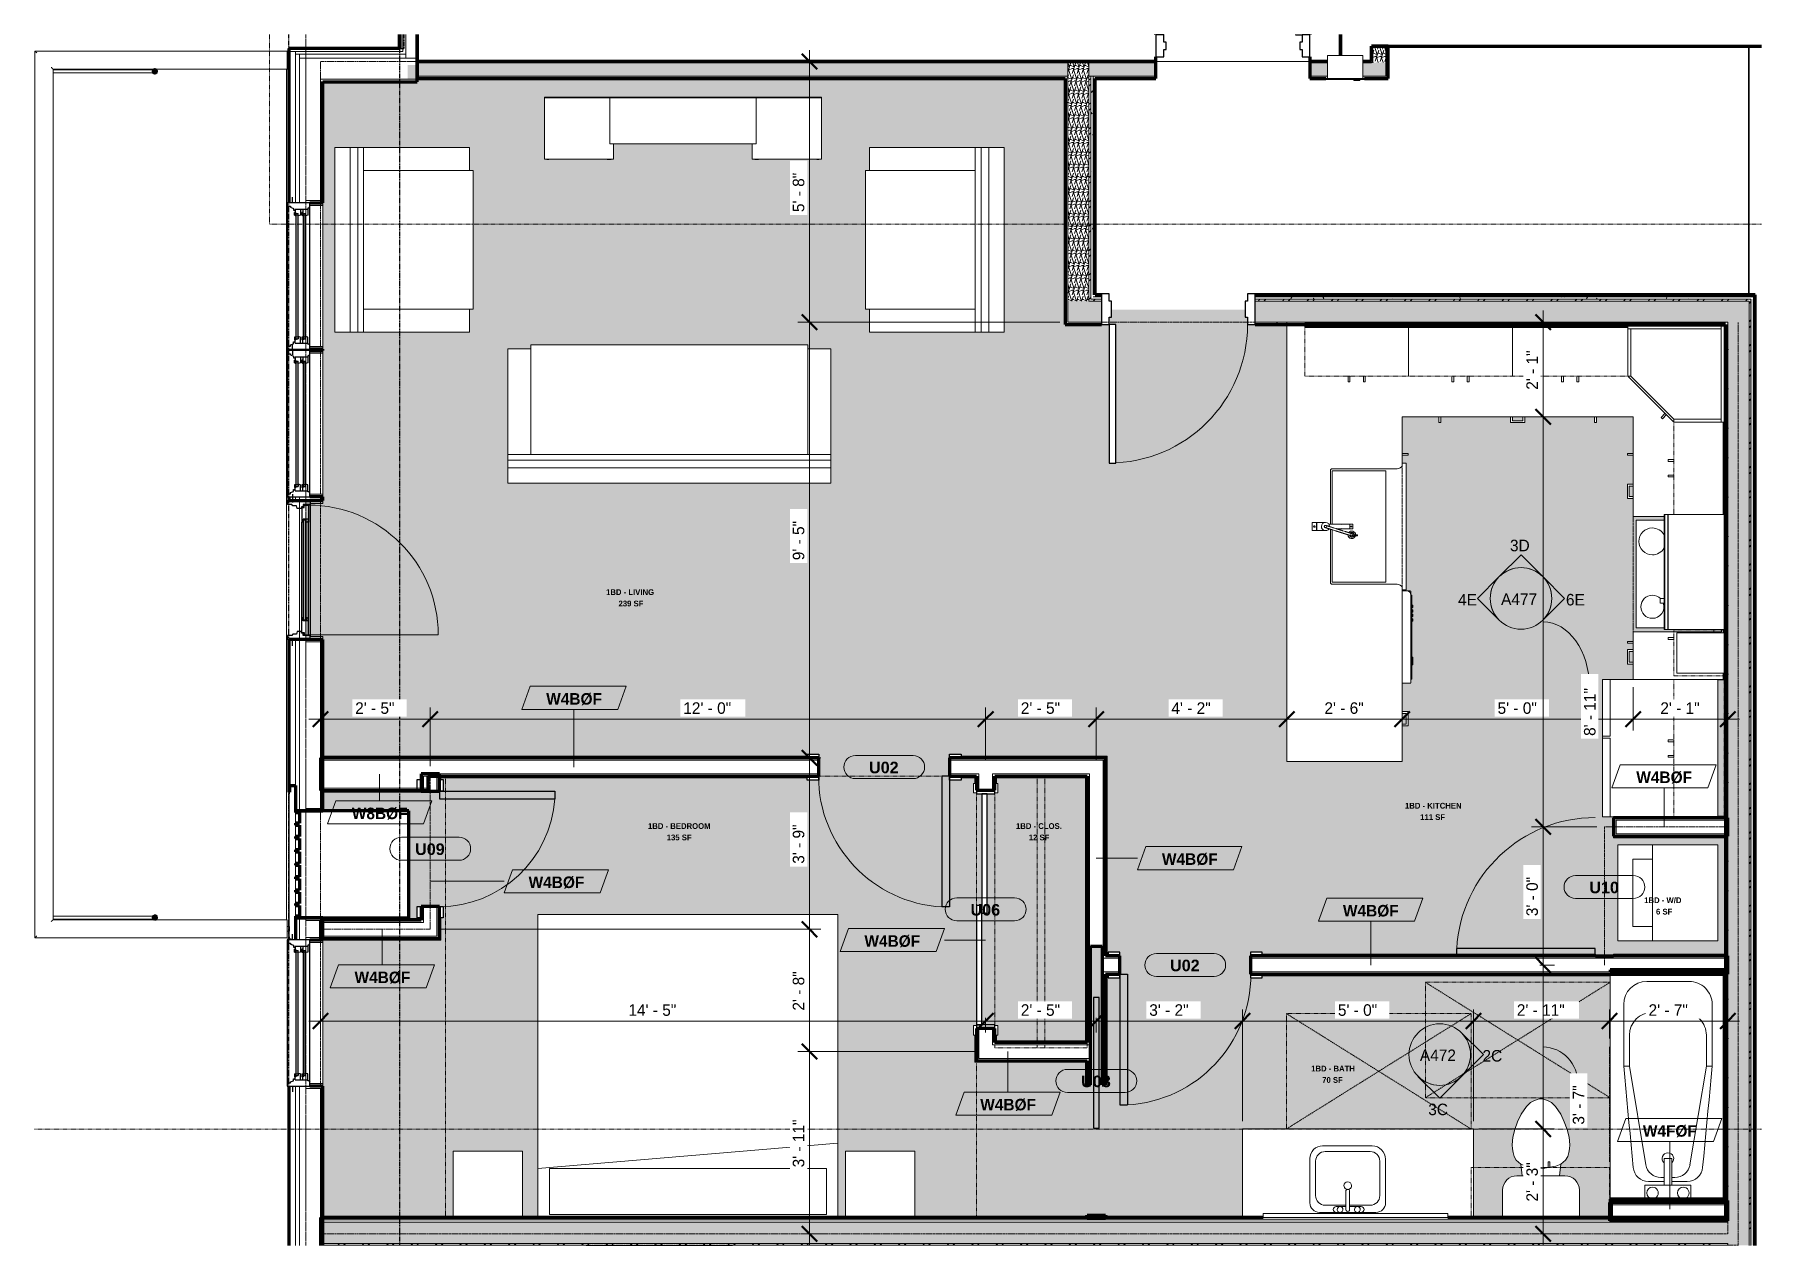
# Model space of a CAD drawing. Header units: inches. Extents: x -3927 to -2736, y 120 to 11438.
# Drawn here: x -3926.8 to -3477.9, y 11123.1 to 11438 of the extents above.
import ezdxf

# ---------------------------------------------------------------- set-up
doc = ezdxf.new("R2010")
doc.units = ezdxf.units.IN
doc.header["$MEASUREMENT"] = 0
for name, pattern in [('Aligning Line 1_8_', [0.25, 0.125, -0.125]), ('Dash', [0.25, 0.125, -0.125]), ('Dash 3_32_', [0.1875, 0.09375, -0.09375]), ('Double Dash 3_8_', [1, 0.375, -0.125, 0.125, -0.125, 0.125, -0.125])]:
    doc.linetypes.add(name, pattern=pattern)
for name, color, linetype, lineweight in [('0-1', 7, 'Continuous', 5), ('0-2', 250, 'Continuous', 18), ('0-3', 50, 'Double Dash 3_8_', 30), ('0-4', 7, 'Continuous', 9), ('0-5', 55, 'Continuous', 18), ('A-ANNO-DIMS', 211, 'Continuous', 9), ('A-ANNO-DIMS-32', 211, 'Continuous', 9), ('A-AREA-IDEN', 2, 'Continuous', 9), ('A-DETL-1', 90, 'Dash 3_32_', 18), ('A-DOOR', 31, 'Continuous', 18), ('A-DOOR-1', 50, 'Continuous', 30), ('A-DOOR-2', 7, 'Continuous', 9), ('A-DOOR-3', 31, 'Continuous', 9), ('A-DOOR-4', 31, 'Continuous', 30), ('A-DOOR-FRAM-1', 7, 'Continuous', 9), ('A-DOOR-FRAM-2', 50, 'Continuous', 30), ('A-DOOR-FRAM-3', 31, 'Continuous', 30), ('A-DOOR-GLAZ-1', 7, 'Continuous', 9), ('A-DOOR-IDEN', 31, 'Continuous', 9), ('A-FLOR-1', 250, 'Continuous', 18), ('A-FLOR-HRAL-1', 7, 'Continuous', 9), ('A-GENM', 5, 'Continuous', 9), ('A-GENM-1', 7, 'Continuous', 9), ('A-GENM-2', 10, 'Continuous', 70), ('A-GENM-HDLN', 13, 'Dash', 9), ('A-GLAZ-1', 50, 'Continuous', 30), ('A-GLAZ-2', 7, 'Continuous', 9), ('A-GLAZ-3', 250, 'Continuous', 18), ('A-WALL', 113, 'Continuous', 18), ('A-WALL-1', 10, 'Continuous', 70), ('A-WALL-2', 250, 'Continuous', 18), ('A-WALL-3', 113, 'Continuous', 70), ('A-WALL-4', 113, 'Continuous', 9), ('A-WALL-IDEN', 211, 'Continuous', 9), ('A-WALL-PATT-1', 7, 'Continuous', 9), ('A-WALL-PATT-2', 253, 'Continuous', 9), ('A-WALL-PATT-3', 8, 'Continuous', 9), ('C-PROP-LINE-1', 50, 'Double Dash 3_8_', 30), ('C-TOPO', 7, 'Continuous', 9), ('E-FIRE-1', 7, 'Continuous', 9), ('G-ANNO-SYMB-1', 147, 'Aligning Line 1_8_', 9), ('G-ANNO-SYMB-2', 111, 'Continuous', 9), ('I-FURN', 30, 'Continuous', 9), ('I-FURN-HDLN', 30, 'Dash', 9), ('I-WALL', 2, 'Continuous', 18), ('I-WALL-1', 10, 'Continuous', 70), ('I-WALL-2', 2, 'Continuous', 70), ('P-SANR-FIXT', 6, 'Continuous', 9), ('Q-CASE', 31, 'Continuous', 9), ('Q-CASE-1', 31, 'Dash', 9), ('Q-CASE-HDLN', 31, 'Dash', 9), ('Q-SPCQ', 91, 'Continuous', 9)]:
    doc.layers.add(name, color=color, linetype=linetype, lineweight=lineweight)
doc.layers.add('A-AREA-PATT-1', color=7, linetype='Continuous', lineweight=9, transparency=1)
doc.styles.add('Arial_B', font='arialbd.ttf', dxfattribs={"height": 3})
doc.styles.add('Century Gothic', font='ufonts.com_century-gothic.ttf', dxfattribs={"height": 3})
doc.styles.add('Century Gothic_B', font='GOTHICB.TTF', dxfattribs={"height": 3})
doc.styles.add('Century Gothic_B_1', font='GOTHICB.TTF', dxfattribs={"height": 1.5})
doc.dimstyles.new('OD_1__HACK_2', dxfattribs={"dimscale": 12, "dimtxt": 3.132505, "dimasz": 0.333333, "dimexe": 0.25, "dimexo": 0.166667, "dimgap": 0.041667, "dimtad": 1, "dimdec": 0, "dimzin": 3, "dimdsep": 46, "dimlunit": 4, "dimtxsty": 'Century Gothic', "dimblk1": 'OBLIQUE', "dimblk2": 'OBLIQUE', "dimsah": 1, "dimcen": 0.09, "dimdle": 0.25, "dimazin": 0, "dimtfac": 1, "dimtdec": 4, "dimtix": 1, "dimtmove": 0, "dimatfit": 3, "dimfxl": 1, "dimtvp": 1, "dimtfill": 1, "dimfrac": 2, "dimtolj": 1, "dimtzin": 0, "dimarcsym": 2})
doc.dimstyles.new('OD_1__HACK_2_1', dxfattribs={"dimscale": 12, "dimtxt": 3.132505, "dimasz": 0.333333, "dimexe": 0.25, "dimexo": 0.166667, "dimgap": 0.041667, "dimtad": 1, "dimdec": 0, "dimzin": 3, "dimdsep": 46, "dimlunit": 4, "dimtxsty": 'Century Gothic', "dimblk1": 'OBLIQUE', "dimblk2": 'OBLIQUE', "dimsah": 1, "dimcen": 0.09, "dimdle": 0.25, "dimazin": 0, "dimtfac": 1, "dimtdec": 4, "dimtix": 1, "dimtmove": 1, "dimatfit": 3, "dimfxl": 1, "dimtvp": 1, "dimtfill": 1, "dimfrac": 2, "dimtolj": 1, "dimtzin": 0, "dimarcsym": 2})
pattern_1 = [(0, (0, 0), (10.24, 2.56), [0.422, -7.258, 0.422, -7.258, -40.96]), (0, (0, 0), (10.24, 2.56), [-15.36, 0.422, -14.938, 0.422, -7.258, -17.92]), (0, (0, 0), (10.24, 2.56), [-38.4, 0.422, -4.698, 0.422, -12.378]), (120, (3.84, 1.28), (-7.33702503, 7.58810013), [0.422, -7.258, 0.422, -7.258, -40.96]), (120, (3.84, 1.28), (-7.33702503, 7.58810013), [-15.36, 0.422, -14.938, 0.422, -7.258, -17.92]), (120, (3.84, 1.28), (-7.33702503, 7.58810013), [-38.4, 0.422, -4.698, 0.422, -12.378]), (240, (5.12, 6.4), (-2.90297497, -10.14810013), [0.422, -7.258, 0.422, -7.258, -40.96]), (240, (5.12, 6.4), (-2.90297497, -10.14810013), [-15.36, 0.422, -14.938, 0.422, -7.258, -17.92]), (240, (5.12, 6.4), (-2.90297497, -10.14810013), [-38.4, 0.422, -4.698, 0.422, -12.378])]
pattern_2 = [(161.57, (0.16, 0.16), (-1.279773737, -0.000426766), [0, -9.107, 1.011, 0]), (18.43, (-0.16, 0.16), (-1.279773737, 0.000426766), [0, -9.107, 1.011, 0]), (108.43, (0.16, 0.16), (0.639452382, -3.199964008), [3.035, -7.083]), (71.57, (-0.16, 0.16), (0.639452382, 3.199964008), [3.035, -7.083])]
pattern_3 = [(45, (0, 0), (-3.1678384, 3.1678384), []), (45, (0, 4.8), (-3.1678384, 3.1678384), [])]

msp = doc.modelspace()

# ---------------------------------------------------------------- texts
at = {"layer": 'A-AREA-IDEN', "char_height": 1.5, "attachment_point": 1, "style": 'Century Gothic_B_1'}
for s, insert, width in [('1BD - LIVING', (-3778.26, 11293.79), 14.948), ('239 SF', (-3775.01, 11290.83), 7.07), ('1BD - KITCHEN', (-3570.6, 11238.25), 16.665), ('111 SF', (-3566.64, 11235.29), 7.07), ('1BD - CLOS.', (-3671.71, 11232.96), 13.837), ('12 SF', (-3668.38, 11230), 5.757), ('1BD - W/D', (-3508.43, 11213.67), 11.918), ('6 SF', (-3505.35, 11210.71), 4.444)]:
    msp.add_mtext(s, dxfattribs=dict(at, insert=insert, width=width))
at = {"layer": 'A-DOOR-IDEN', "insert": (-3631.66, 11197.46), "char_height": 3, "width": 9.393, "attachment_point": 1, "style": 'Arial_B'}
msp.add_mtext('U02', dxfattribs=at)
at = {"layer": 'A-WALL-IDEN', "char_height": 3, "attachment_point": 1, "style": 'Century Gothic_B'}
for s, insert, width in [('W4BØF', (-3510.48, 11246.4), 17.372), ('W8BØF', (-3844.33, 11237.01), 17.372), ('W4BØF', (-3633.77, 11225.12), 17.372), ('W4BØF', (-3586.73, 11211.7), 17.372), ('W4BØF', (-3843.63, 11194.36), 17.372), ('W4FØF', (-3508.77, 11154.43), 16.766)]:
    msp.add_mtext(s, dxfattribs=dict(at, insert=insert, width=width))
at = {"layer": 'G-ANNO-SYMB-2', "char_height": 3, "attachment_point": 1, "style": 'Century Gothic'}
for s, insert, width in [('3D', (-3543.31, 11306.67), 6.666), ('4E', (-3556.79, 11292.58), 5.555), ('A477', (-3545.62, 11292.71), 12.221), ('6E', (-3528.76, 11292.58), 5.555), ('A472', (-3566.73, 11174.1), 12.221), ('2C', (-3550.46, 11173.97), 6.969), ('3C', (-3564.55, 11160.03), 6.969)]:
    msp.add_mtext(s, dxfattribs=dict(at, insert=insert, width=width))

# ---------------------------------------------------------------- blocks, each defined once
blk = doc.blocks.new('Door-Inswing-Andersen-400_Series-Single - 3_ 0-1_8_ x custom height - 2ND FLOOR-2895725-2ND _ 3RD FLOOR - 1BD D - ADA TYPE B')
at = {"layer": 'A-DOOR-1'}
for p, q in [((-16.87, -0.41), (-16.87, 0.66)), ((-16.87, 0.66), (-12.44, 0.66)), ((-13.19, 0.66), (-13.19, -0.66)), ((-13.19, 0.66), (-13.19, 0.59)), ((-13.19, 0.59), (-12.67, 0.59)), ((-12.44, 0.09), (-13.19, 0.09)), ((-12.67, 0.59), (-12.47, 0.34)), ((-12.47, 0.34), (-12.44, 0.16)), ((12.44, 0.66), (-12.44, 0.66)), ((-12.44, 0.16), (-12.44, 0.09)), ((16.87, 0.66), (12.44, 0.66)), ((12.47, 0.34), (12.44, 0.16)), ((12.44, 0.16), (12.44, 0.09)), ((12.44, 0.09), (13.19, 0.09)), ((12.67, 0.59), (12.47, 0.34)), ((13.19, 0.59), (12.67, 0.59)), ((13.19, 0.66), (13.19, -0.66)), ((13.19, 0.66), (13.19, 0.59)), ((16.87, -0.41), (16.87, 0.66)), ((-16.26, -0.42), (-16.87, -0.41)), ((-16.26, -1.06), (-16.26, -0.42)), ((-16.26, -1.06), (-12.44, -1.06)), ((-13.19, -0.66), (-12.44, -0.66)), ((-12.44, -0.75), (-12.47, -1.06)), ((-12.44, -0.66), (-12.44, -0.75)), ((12.44, -1.06), (-12.44, -1.06)), ((12.44, -0.66), (12.44, -0.75)), ((13.19, -0.66), (12.44, -0.66)), ((12.44, -0.75), (12.47, -1.06)), ((16.26, -1.06), (12.44, -1.06)), ((16.26, -0.42), (16.87, -0.41)), ((16.26, -1.06), (16.26, -0.42))]:
    blk.add_line(p, q, dxfattribs=at)
at = {"layer": 'A-DOOR-2'}
blk.add_line((16.87, 0.66), (16.87, 34.41), dxfattribs=at)
blk.add_arc((16.87, 0.66), 33.75, 90, 180, dxfattribs=at)
at = {"layer": 'A-DOOR-FRAM-1'}
for p, q in [((-17.94, 4.44), (-17.31, 4.44)), ((-17.94, 1.12), (-17.94, 4.44)), ((-17.31, 1.12), (-17.94, 1.12)), ((-17.31, 4.44), (-17.31, 1.12)), ((17.31, 4.44), (17.94, 4.44)), ((17.31, 1.12), (17.31, 4.44)), ((17.94, 1.12), (17.31, 1.12)), ((17.94, 4.44), (17.94, 1.12))]:
    blk.add_line(p, q, dxfattribs=at)
at = {"layer": 'A-DOOR-FRAM-2'}
for p, q in [((-18.06, -4.75), (-18.06, 1.12)), ((-18.06, 1.12), (-17.03, 1.12)), ((-17.69, 1.12), (-18.06, 1.12)), ((-18.06, 1.12), (-17.94, 1.12)), ((-17.31, 1.12), (17.31, 1.12)), ((-17.03, 1.12), (-17.03, -0.66)), ((17.03, 1.12), (17.03, -0.66)), ((18.06, 1.12), (17.03, 1.12)), ((17.94, 1.12), (18.06, 1.12)), ((18.06, -4.75), (18.06, 1.12)), ((-19.69, -3.44), (-18.06, -3.44)), ((-18.06, -5.01), (-18.06, -4.44)), ((-17.03, -0.66), (-16.45, -0.66)), ((-16.69, -3.39), (-17.03, -3.63)), ((-17.03, -3.63), (-17.03, -4.75)), ((-16, -2.23), (-16.69, -2.39)), ((-16.69, -2.39), (-16.69, -3.39)), ((-16.45, -0.66), (-16.45, -1.09)), ((-16.45, -1.09), (-16, -1.09)), ((-16, -1.09), (-16, -2.23)), ((16.45, -1.09), (16, -1.09)), ((16, -1.09), (16, -2.23)), ((16, -2.23), (16.69, -2.39)), ((16.45, -0.66), (16.45, -1.09)), ((17.03, -0.66), (16.45, -0.66)), ((16.69, -2.39), (16.69, -3.39)), ((16.69, -3.39), (17.03, -3.63)), ((17.03, -3.63), (17.03, -4.75)), ((19.69, -3.44), (18.06, -3.44)), ((18.06, -4.44), (18.06, -5.01)), ((-18.06, -4.75), (-17.03, -4.75)), ((18.06, -4.75), (17.03, -4.75))]:
    blk.add_line(p, q, dxfattribs=at)
at = {"layer": 'A-DOOR-GLAZ-1'}
for p, q in [((12.44, 0.09), (-12.44, 0.09)), ((-13.19, -0.06), (-12.44, -0.06)), ((-12.44, -0.5), (-13.19, -0.5)), ((-12.98, -0.5), (-12.98, -0.06)), ((12.44, -0.06), (-12.44, -0.06)), ((12.44, -0.5), (-12.44, -0.5)), ((12.44, -0.66), (-12.44, -0.66)), ((13.19, -0.06), (12.44, -0.06)), ((12.44, -0.5), (13.19, -0.5)), ((12.98, -0.5), (12.98, -0.06))]:
    blk.add_line(p, q, dxfattribs=at)
blk = doc.blocks.new('Window-Double_Hung-Andersen-400_Series-Tilt_Wash - DOUBLE HUNG - REVERSE COTTAGE - 2ND FLOOR-2888385-2ND _ 3RD FLOOR - 1BD D - ADA TYPE B')
at = {"layer": 'A-GLAZ-1'}
for p, q in [((19.01, 4.81), (-19.01, 4.81)), ((-19.01, 4.81), (-19.01, -1.06)), ((-18.2, 4.81), (-18.2, 4)), ((18.2, 4.81), (18.2, 4)), ((19.01, -1.06), (19.01, 4.81)), ((-19.01, 3.44), (-20.51, 3.44)), ((-18.2, 4), (-17.92, 4)), ((-17.92, 4), (-17.61, 3.19)), ((-17.61, 3.19), (-17.14, 3.19)), ((-17.42, 2.75), (-16.57, 2.75)), ((-17.42, 2.75), (-17.42, -0.56)), ((-17.42, 1.37), (-15.86, 1.37)), ((-17.42, 0.81), (-16.57, 0.81)), ((-17.14, 3.19), (-17.14, 2.75)), ((-15.86, 2.97), (-16.57, 2.97)), ((-16.57, 2.62), (-16.57, 2.97)), ((-15.7, 2.62), (-16.57, 2.62)), ((-15.86, 1.03), (-16.57, 1.03)), ((-16.57, 0.69), (-16.57, 1.03)), ((-15.7, 0.69), (-16.57, 0.69)), ((-16.29, 2.62), (-16.29, 2)), ((-15.7, 2), (-16.29, 2)), ((-16.29, 0.69), (-16.29, 0.06)), ((-15.7, 0.06), (-16.29, 0.06)), ((-15.86, 2.97), (-15.7, 2.62)), ((-15.86, 1.37), (-15.7, 2)), ((-15.86, 1.03), (-15.7, 0.69)), ((-15.86, -0.56), (-15.7, 0.06)), ((15.86, 2.97), (15.7, 2.62)), ((15.7, 2.62), (16.57, 2.62)), ((15.7, 2), (16.29, 2)), ((15.86, 1.37), (15.7, 2)), ((15.86, 1.03), (15.7, 0.69)), ((15.7, 0.69), (16.57, 0.69)), ((15.7, 0.06), (16.29, 0.06)), ((15.86, -0.56), (15.7, 0.06)), ((15.86, 2.97), (16.57, 2.97)), ((17.42, 1.37), (15.86, 1.37)), ((15.86, 1.03), (16.57, 1.03)), ((16.29, 2.62), (16.29, 2)), ((16.29, 0.69), (16.29, 0.06)), ((16.57, 2.62), (16.57, 2.97)), ((17.42, 2.75), (16.57, 2.75)), ((16.57, 0.69), (16.57, 1.03)), ((17.42, 0.81), (16.57, 0.81)), ((17.14, 3.19), (17.14, 2.75)), ((17.61, 3.19), (17.14, 3.19)), ((17.42, 2.75), (17.42, -0.56)), ((17.92, 4), (17.61, 3.19)), ((18.2, 4), (17.92, 4)), ((19.01, 3.44), (20.51, 3.44)), ((-19.01, -1.06), (19.01, -1.06)), ((-17.67, -0.78), (-18, -1.06)), ((-17.67, -0.78), (-17.67, -0.56)), ((-17.67, -0.56), (-15.86, -0.56)), ((17.67, -0.56), (15.86, -0.56)), ((17.67, -0.78), (17.67, -0.56)), ((17.67, -0.78), (18, -1.06))]:
    blk.add_line(p, q, dxfattribs=at)
at = {"layer": 'A-GLAZ-2'}
for p, q in [((-16.29, 2.5), (-15.7, 2.5)), ((-16.29, 2.12), (-15.7, 2.12)), ((-16.29, 0.56), (-15.7, 0.56)), ((-16.29, 0.19), (-15.7, 0.19)), ((-15.82, 2.5), (-15.82, 2.12)), ((-15.82, 0.56), (-15.82, 0.19)), ((-15.7, 2.62), (15.7, 2.62)), ((-15.7, 2.5), (15.7, 2.5)), ((-15.7, 2.12), (15.7, 2.12)), ((-15.7, 2), (15.7, 2)), ((-15.7, 0.69), (15.7, 0.69)), ((-15.7, 0.56), (15.7, 0.56)), ((-15.7, 0.19), (15.7, 0.19)), ((-15.7, 0.06), (15.7, 0.06)), ((16.29, 2.5), (15.7, 2.5)), ((16.29, 2.12), (15.7, 2.12)), ((16.29, 0.56), (15.7, 0.56)), ((16.29, 0.19), (15.7, 0.19)), ((15.82, 2.5), (15.82, 2.12)), ((15.82, 0.56), (15.82, 0.19)), ((18.95, -1.06), (-18.95, -1.06)), ((-18.95, -1.06), (-18.95, -4.44)), ((-18.95, -4.44), (18.95, -4.44)), ((-18.32, -1.06), (-18.32, -4.44)), ((18.32, -1.06), (18.32, -4.44)), ((18.95, -4.44), (18.95, -1.06))]:
    blk.add_line(p, q, dxfattribs=at)
at = {"layer": 'A-GLAZ-3'}
for p, q in [((-19.01, -2.44), (-18.95, -2.44)), ((-18.95, -3.94), (-19.01, -3.94)), ((18.95, -2.44), (19.01, -2.44)), ((19.01, -3.94), (18.95, -3.94))]:
    blk.add_line(p, q, dxfattribs=at)
blk = doc.blocks.new('V-Series_EWC4_SPVU_RFA_2015 - 2ND AND 3RD FLOOR-2226480-2ND _ 3RD FLOOR - 1BD D - ADA TYPE B')
at = {"layer": 'A-GENM-1'}
for p, q in [((-3858.97, 11232.96), (-3858.97, 11235.75)), ((-3858.97, 11229.47), (-3858.97, 11232.46)), ((-3858.97, 11225.99), (-3858.97, 11228.97)), ((-3858.97, 11222.5), (-3858.97, 11225.49)), ((-3858.97, 11219.02), (-3858.97, 11222)), ((-3858.97, 11215.53), (-3858.97, 11218.52)), ((-3858.97, 11212.05), (-3858.97, 11215.03)), ((-3858.97, 11208.75), (-3858.97, 11211.55))]:
    blk.add_line(p, q, dxfattribs=at)
at = {"layer": 'A-GENM-2'}
for p, q in [((-3829.54, 11236.19), (-3858.97, 11236.19)), ((-3858.97, 11236.19), (-3858.97, 11235.75)), ((-3858.97, 11235.75), (-3857.97, 11235.75)), ((-3857.97, 11235.75), (-3857.97, 11232.96)), ((-3829.54, 11208.31), (-3829.54, 11236.19)), ((-3857.97, 11232.96), (-3858.97, 11232.96)), ((-3858.97, 11232.96), (-3858.97, 11232.46)), ((-3858.97, 11232.46), (-3857.97, 11232.46)), ((-3857.97, 11232.46), (-3857.97, 11229.47)), ((-3857.97, 11229.47), (-3858.97, 11229.47)), ((-3858.97, 11229.47), (-3858.97, 11228.97)), ((-3858.97, 11228.97), (-3857.97, 11228.97)), ((-3857.97, 11225.99), (-3858.97, 11225.99)), ((-3858.97, 11225.99), (-3858.97, 11225.49)), ((-3857.97, 11228.97), (-3857.97, 11225.99)), ((-3858.97, 11225.49), (-3857.97, 11225.49)), ((-3857.97, 11222.5), (-3858.97, 11222.5)), ((-3858.97, 11222.5), (-3858.97, 11222)), ((-3858.97, 11222), (-3857.97, 11222)), ((-3857.97, 11225.49), (-3857.97, 11222.5)), ((-3857.97, 11222), (-3857.97, 11219.02)), ((-3857.97, 11219.02), (-3858.97, 11219.02)), ((-3858.97, 11219.02), (-3858.97, 11218.52)), ((-3858.97, 11218.52), (-3857.97, 11218.52)), ((-3857.97, 11218.52), (-3857.97, 11215.53)), ((-3857.97, 11215.53), (-3858.97, 11215.53)), ((-3858.97, 11215.53), (-3858.97, 11215.03)), ((-3858.97, 11215.03), (-3857.97, 11215.03)), ((-3857.97, 11215.03), (-3857.97, 11212.05)), ((-3857.97, 11212.05), (-3858.97, 11212.05)), ((-3858.97, 11212.05), (-3858.97, 11211.55)), ((-3858.97, 11211.55), (-3857.97, 11211.55)), ((-3857.97, 11208.75), (-3858.97, 11208.75)), ((-3858.97, 11208.75), (-3858.97, 11208.31)), ((-3858.97, 11208.31), (-3829.54, 11208.31)), ((-3857.97, 11211.55), (-3857.97, 11208.75))]:
    blk.add_line(p, q, dxfattribs=at)
blk = doc.blocks.new('Perforated Panel at Magic-Pak - hvac panel - 3rd floor-2505075-2ND _ 3RD FLOOR - 1BD D - ADA TYPE B')
at = {"layer": 'A-GLAZ-3'}
for p, q in [((-19.01, 4.44), (19.01, 4.44)), ((-19.01, 4.37), (-19.01, 4.44)), ((19.01, 4.37), (-19.01, 4.37)), ((19.01, 4.44), (19.01, 4.37))]:
    blk.add_line(p, q, dxfattribs=at)
blk = doc.blocks.new('Railing - Baluster_01-2700443-2ND _ 3RD FLOOR - 1BD D - ADA TYPE B')
at = {"layer": 'A-FLOR-HRAL-1'}
for p, q in [((-0.59, 1.18), (0.59, 1.18)), ((-0.59, 1.04), (-0.59, 1.18)), ((-0.59, 0.59), (-0.59, 0.98)), ((0.59, 1.18), (0.59, 1.04)), ((0.59, 0.98), (0.59, 0.59))]:
    blk.add_line(p, q, dxfattribs=at)
blk = doc.blocks.new('Railing - Railing-2550578-2ND _ 3RD FLOOR - 1BD D - ADA TYPE B')
at = {"layer": 'A-FLOR-HRAL-1'}
for p, q in [((-3926.72, 11433.75), (-3926.72, 11203.13)), ((-3861.11, 11433.75), (-3926.72, 11433.75)), ((-3861.11, 11433.75), (-3861.11, 11433.28)), ((-3861.11, 11433.28), (-3861.11, 11429.5)), ((-3922, 11207.85), (-3922, 11429.03)), ((-3922, 11429.03), (-3861.11, 11429.03)), ((-3861.11, 11429.5), (-3861.11, 11429.03)), ((-3861.11, 11207.85), (-3922, 11207.85)), ((-3861.11, 11207.85), (-3861.11, 11207.38)), ((-3861.11, 11207.38), (-3861.11, 11203.6)), ((-3861.11, 11203.6), (-3861.11, 11203.13)), ((-3926.72, 11203.13), (-3861.11, 11203.13))]:
    blk.add_line(p, q, dxfattribs=at)
for points, knots in [([(-3926.25, 11433.28), (-3926.29, 11433.32), (-3926.35, 11433.38), (-3926.43, 11433.46), (-3926.48, 11433.51), (-3926.51, 11433.54), (-3926.55, 11433.58), (-3926.58, 11433.61), (-3926.61, 11433.63), (-3926.63, 11433.66), (-3926.66, 11433.69), (-3926.69, 11433.72), (-3926.72, 11433.74), (-3926.72, 11433.75), (-3926.72, 11433.75)], [0, 0, 0, 0, 0.166667, 0.25, 0.333333, 0.375, 0.416667, 0.5, 0.541667, 0.583333, 0.666667, 0.75, 0.833333, 1, 1, 1, 1]), ([(-3922, 11429.03), (-3922, 11429.03), (-3922.01, 11429.04), (-3922.03, 11429.06), (-3922.06, 11429.09), (-3922.09, 11429.12), (-3922.12, 11429.14), (-3922.14, 11429.17), (-3922.18, 11429.21), (-3922.23, 11429.25), (-3922.26, 11429.29), (-3922.3, 11429.33), (-3922.37, 11429.4), (-3922.43, 11429.46), (-3922.47, 11429.5)], [0, 0, 0, 0, 0.166667, 0.25, 0.333333, 0.416667, 0.458333, 0.5, 0.583333, 0.666667, 0.708333, 0.75, 0.833333, 1, 1, 1, 1]), ([(-3926.25, 11203.6), (-3926.29, 11203.56), (-3926.35, 11203.5), (-3926.43, 11203.42), (-3926.48, 11203.37), (-3926.51, 11203.34), (-3926.55, 11203.3), (-3926.58, 11203.27), (-3926.61, 11203.24), (-3926.63, 11203.22), (-3926.66, 11203.19), (-3926.69, 11203.16), (-3926.72, 11203.14), (-3926.72, 11203.13), (-3926.72, 11203.13)], [0, 0, 0, 0, 0.166667, 0.25, 0.333333, 0.375, 0.416667, 0.5, 0.541667, 0.583333, 0.666667, 0.75, 0.833333, 1, 1, 1, 1]), ([(-3922, 11207.85), (-3922, 11207.85), (-3922.01, 11207.84), (-3922.03, 11207.82), (-3922.06, 11207.79), (-3922.09, 11207.76), (-3922.12, 11207.73), (-3922.14, 11207.71), (-3922.18, 11207.67), (-3922.23, 11207.62), (-3922.26, 11207.59), (-3922.3, 11207.55), (-3922.37, 11207.48), (-3922.43, 11207.42), (-3922.47, 11207.38)], [0, 0, 0, 0, 0.166667, 0.25, 0.333333, 0.416667, 0.458333, 0.5, 0.583333, 0.666667, 0.708333, 0.75, 0.833333, 1, 1, 1, 1])]:
    blk.add_open_spline(points, degree=3, knots=knots, dxfattribs=at)
at = {"extrusion": (0, 0, -1), "zscale": -1, "rotation": 89.99999999999928}
blk.add_blockref('Railing - Baluster_01-2700443-2ND _ 3RD FLOOR - 1BD D - ADA TYPE B', (3861.7, 11205.49), dxfattribs=at)
blk = doc.blocks.new('Walls 1 - Walls 1-2559882-2ND _ 3RD FLOOR - 1BD D - ADA TYPE B')
at = {"layer": 'A-WALL-1', "flags": 128}
for points in [[(-3895.51, 11208.78), (-3895.62, 11208.77), (-3895.71, 11208.74), (-3895.8, 11208.69), (-3895.87, 11208.62), (-3895.92, 11208.54), (-3895.94, 11208.46), (-3895.94, 11208.36), (-3895.92, 11208.28), (-3895.87, 11208.2), (-3895.8, 11208.13), (-3895.71, 11208.08), (-3895.62, 11208.05), (-3895.51, 11208.03)], [(-3895.51, 11208.03), (-3895.41, 11208.05), (-3895.31, 11208.08), (-3895.23, 11208.13), (-3895.16, 11208.2), (-3895.11, 11208.28), (-3895.08, 11208.36), (-3895.08, 11208.46), (-3895.11, 11208.54), (-3895.16, 11208.62), (-3895.23, 11208.69), (-3895.31, 11208.74), (-3895.41, 11208.77), (-3895.51, 11208.78)]]:
    blk.add_lwpolyline(points, dxfattribs=at)
at = {"layer": 'A-WALL-2'}
for p, q in [((-3895.51, 11208.78), (-3922, 11208.78)), ((-3922, 11208.03), (-3895.51, 11208.03))]:
    blk.add_line(p, q, dxfattribs=at)
blk = doc.blocks.new('Walls 4 - Walls 1-2559901-2ND _ 3RD FLOOR - 1BD D - ADA TYPE B')
at = {"layer": 'A-WALL-1', "flags": 128}
for points in [[(-3895.51, 11428.85), (-3895.62, 11428.84), (-3895.71, 11428.81), (-3895.8, 11428.76), (-3895.87, 11428.69), (-3895.92, 11428.61), (-3895.94, 11428.52), (-3895.94, 11428.43), (-3895.92, 11428.35), (-3895.87, 11428.27), (-3895.8, 11428.2), (-3895.71, 11428.15), (-3895.62, 11428.11), (-3895.51, 11428.1)], [(-3895.51, 11428.1), (-3895.41, 11428.11), (-3895.31, 11428.15), (-3895.23, 11428.2), (-3895.16, 11428.27), (-3895.11, 11428.35), (-3895.08, 11428.43), (-3895.08, 11428.52), (-3895.11, 11428.61), (-3895.16, 11428.69), (-3895.23, 11428.76), (-3895.31, 11428.81), (-3895.41, 11428.84), (-3895.51, 11428.85)]]:
    blk.add_lwpolyline(points, dxfattribs=at)
at = {"layer": 'A-WALL-2'}
for p, q in [((-3895.51, 11428.85), (-3922, 11428.85)), ((-3922, 11428.1), (-3895.51, 11428.1))]:
    blk.add_line(p, q, dxfattribs=at)
blk = doc.blocks.new('Family - ___-2835860-2ND _ 3RD FLOOR - 1BD D - ADA TYPE B')
at = {"layer": 'C-PROP-LINE-1'}
for p, q in [((-3830.72, 11434.39), (-3830.72, 11438.04)), ((-3860.72, 11434.39), (-3830.72, 11434.39)), ((-3860.72, 11123.15), (-3860.72, 11434.39))]:
    blk.add_line(p, q, dxfattribs=at)
blk = doc.blocks.new('Family - ___-2835903-2ND _ 3RD FLOOR - 1BD D - ADA TYPE B')
at = {"layer": 'C-PROP-LINE-1'}
blk.add_line((-3831.82, 11123.15), (-3831.82, 11438.04), dxfattribs=at)
blk = doc.blocks.new('Family - ___-2835932-2ND _ 3RD FLOOR - 1BD D - ADA TYPE B')
at = {"layer": 'C-PROP-LINE-1'}
blk.add_line((-3860.72, 11123.15), (-3860.72, 11438.04), dxfattribs=at)
blk = doc.blocks.new('CTR - 1st Phase - Shell_rvt-1-2ND _ 3RD FLOOR - 1BD D - ADA TYPE B')
at = {"layer": 'A-FLOR-1'}
for p, q in [((-3481.32, 11434.99), (-3481.32, 11370.36)), ((-3481.17, 11370.36), (-3481.17, 11434.99)), ((-3861.3, 11207.85), (-3861.3, 11429.03)), ((-3827.32, 11430.99), (-3829.82, 11430.99)), ((-3595.32, 11430.99), (-3635.32, 11430.99)), ((-3857.97, 11316.86), (-3857.97, 11280.74))]:
    blk.add_line(p, q, dxfattribs=at)
at = {"layer": 'A-WALL-1'}
for p, q in [((-3831.82, 11438.04), (-3831.82, 11434.39)), ((-3827.32, 11434.39), (-3827.32, 11438.04)), ((-3860.47, 11434.39), (-3860.72, 11434.39)), ((-3860.72, 11434.39), (-3860.72, 11425.76)), ((-3831.82, 11434.39), (-3860.47, 11434.39)), ((-3827.32, 11433.64), (-3827.32, 11434.39)), ((-3827.32, 11431.89), (-3827.32, 11433.64)), ((-3827.32, 11426.39), (-3827.32, 11431.89)), ((-3860.72, 11425.76), (-3860.72, 11394.24)), ((-3851.85, 11394.24), (-3851.85, 11425.76)), ((-3851.85, 11425.76), (-3827.32, 11425.76)), ((-3827.32, 11425.76), (-3827.32, 11426.39)), ((-3855.22, 11394.24), (-3851.85, 11394.24)), ((-3860.72, 11356.22), (-3860.72, 11355.84)), ((-3851.85, 11356.22), (-3855.22, 11356.22)), ((-3851.85, 11355.84), (-3851.85, 11356.22)), ((-3855.22, 11355.84), (-3851.85, 11355.84)), ((-3860.72, 11317.82), (-3860.72, 11316.86)), ((-3860.72, 11316.86), (-3851.85, 11316.86)), ((-3851.85, 11317.82), (-3855.22, 11317.82)), ((-3851.85, 11316.86), (-3851.85, 11317.82)), ((-3851.85, 11280.74), (-3860.72, 11280.74)), ((-3860.72, 11280.74), (-3860.72, 11241.01)), ((-3851.85, 11236.19), (-3851.85, 11280.74)), ((-3860.66, 11241.01), (-3860.47, 11241.01)), ((-3860.47, 11241.01), (-3860.47, 11242.76)), ((-3860.47, 11242.76), (-3858.97, 11242.76)), ((-3858.97, 11242.76), (-3858.97, 11236.19)), ((-3858.97, 11236.19), (-3851.85, 11236.19)), ((-3851.85, 11208.31), (-3858.97, 11208.31)), ((-3858.97, 11208.31), (-3858.97, 11202.61)), ((-3851.85, 11202.61), (-3851.85, 11208.31)), ((-3860.72, 11202.99), (-3860.72, 11202.61)), ((-3860.47, 11202.99), (-3860.66, 11202.99)), ((-3860.47, 11202.61), (-3860.47, 11202.99)), ((-3855.22, 11202.61), (-3851.85, 11202.61)), ((-3860.72, 11164.59), (-3860.72, 11123.15)), ((-3851.85, 11164.59), (-3855.22, 11164.59)), ((-3851.85, 11123.15), (-3851.85, 11164.59))]:
    blk.add_line(p, q, dxfattribs=at)
at = {"layer": 'A-WALL-2'}
for p, q in [((-3831.07, 11438.04), (-3831.07, 11434.39)), ((-3830.32, 11438.04), (-3830.32, 11434.39)), ((-3860.47, 11433.64), (-3860.47, 11434.39)), ((-3860.47, 11425.76), (-3860.47, 11433.64)), ((-3860.47, 11433.64), (-3858.97, 11433.64)), ((-3858.97, 11433.64), (-3860.47, 11433.64)), ((-3858.97, 11432.89), (-3858.97, 11433.64)), ((-3831.07, 11433.64), (-3858.97, 11433.64)), ((-3858.97, 11425.76), (-3858.97, 11432.89)), ((-3858.97, 11432.89), (-3857.97, 11432.89)), ((-3857.97, 11432.89), (-3858.97, 11432.89)), ((-3857.97, 11431.89), (-3857.97, 11432.89)), ((-3830.32, 11432.89), (-3857.97, 11432.89)), ((-3831.07, 11433.64), (-3831.07, 11434.39)), ((-3831.07, 11434.39), (-3831.07, 11433.64)), ((-3830.32, 11434.39), (-3830.32, 11433.64)), ((-3830.32, 11432.89), (-3830.32, 11433.64)), ((-3830.32, 11433.64), (-3830.32, 11432.89)), ((-3830.32, 11431.89), (-3830.32, 11432.89)), ((-3830.32, 11432.89), (-3830.32, 11431.89)), ((-3857.97, 11426.39), (-3857.97, 11431.89)), ((-3830.32, 11431.89), (-3857.97, 11431.89)), ((-3829.82, 11431.89), (-3830.32, 11431.89)), ((-3830.32, 11431.89), (-3829.82, 11431.89)), ((-3829.82, 11431.89), (-3827.32, 11431.89)), ((-3860.47, 11425.76), (-3860.47, 11394.24)), ((-3858.97, 11425.76), (-3858.97, 11394.24)), ((-3857.97, 11425.76), (-3857.97, 11426.39)), ((-3857.97, 11425.76), (-3857.97, 11394.24)), ((-3852.47, 11425.76), (-3852.47, 11426.39)), ((-3829.82, 11426.39), (-3852.47, 11426.39)), ((-3851.85, 11425.76), (-3852.47, 11425.76)), ((-3852.47, 11394.86), (-3852.47, 11425.76)), ((-3828.82, 11426.39), (-3829.82, 11426.39)), ((-3828.07, 11426.39), (-3828.82, 11426.39)), ((-3827.32, 11426.39), (-3828.07, 11426.39)), ((-3856.29, 11394.86), (-3856.29, 11394.24)), ((-3856.29, 11394.86), (-3852.47, 11394.86)), ((-3851.85, 11394.24), (-3851.85, 11394.18)), ((-3860.47, 11356.22), (-3860.47, 11355.84)), ((-3858.97, 11356.22), (-3858.97, 11355.84)), ((-3857.97, 11356.22), (-3857.97, 11355.84)), ((-3856.29, 11356.22), (-3856.29, 11355.84)), ((-3851.85, 11356.28), (-3851.85, 11356.22)), ((-3851.85, 11355.84), (-3851.85, 11355.78)), ((-3860.47, 11317.82), (-3860.47, 11316.86)), ((-3858.97, 11317.82), (-3858.97, 11316.86)), ((-3857.97, 11317.82), (-3857.97, 11316.86)), ((-3856.29, 11317.82), (-3856.29, 11316.86)), ((-3851.85, 11317.88), (-3851.85, 11317.82)), ((-3860.47, 11280.74), (-3860.47, 11242.76)), ((-3858.97, 11280.74), (-3858.97, 11242.76)), ((-3857.97, 11280.74), (-3857.97, 11236.19)), ((-3856.29, 11280.74), (-3856.29, 11280.11)), ((-3852.47, 11280.11), (-3856.29, 11280.11)), ((-3852.47, 11236.81), (-3852.47, 11280.11)), ((-3856.29, 11236.81), (-3856.29, 11236.19)), ((-3856.29, 11236.81), (-3852.47, 11236.81)), ((-3857.97, 11208.31), (-3857.97, 11202.61)), ((-3856.29, 11208.31), (-3856.29, 11207.69)), ((-3852.47, 11207.69), (-3856.29, 11207.69)), ((-3852.47, 11203.24), (-3852.47, 11207.69)), ((-3856.29, 11203.24), (-3856.29, 11202.61)), ((-3856.29, 11203.24), (-3852.47, 11203.24)), ((-3851.85, 11202.61), (-3851.85, 11202.55)), ((-3860.47, 11164.59), (-3860.47, 11123.15)), ((-3858.97, 11164.59), (-3858.97, 11123.15)), ((-3857.97, 11164.59), (-3857.97, 11123.15)), ((-3856.29, 11164.59), (-3856.29, 11163.97)), ((-3852.47, 11163.97), (-3856.29, 11163.97)), ((-3852.47, 11123.15), (-3852.47, 11163.97)), ((-3851.85, 11164.65), (-3851.85, 11164.59))]:
    blk.add_line(p, q, dxfattribs=at)
at = {"layer": '0-2'}
for name in ['Railing - Railing-2550578-2ND _ 3RD FLOOR - 1BD D - ADA TYPE B', 'Walls 4 - Walls 1-2559901-2ND _ 3RD FLOOR - 1BD D - ADA TYPE B', 'V-Series_EWC4_SPVU_RFA_2015 - 2ND AND 3RD FLOOR-2226480-2ND _ 3RD FLOOR - 1BD D - ADA TYPE B', 'Walls 1 - Walls 1-2559882-2ND _ 3RD FLOOR - 1BD D - ADA TYPE B']:
    blk.add_blockref(name, (0, 0), dxfattribs=at)
for name, p, rotation in [('Window-Double_Hung-Andersen-400_Series-Tilt_Wash - DOUBLE HUNG - REVERSE COTTAGE - 2ND FLOOR-2888385-2ND _ 3RD FLOOR - 1BD D - ADA TYPE B', (-3856.29, 11375.23), 89.99999999999991), ('Window-Double_Hung-Andersen-400_Series-Tilt_Wash - DOUBLE HUNG - REVERSE COTTAGE - 2ND FLOOR-2888385-2ND _ 3RD FLOOR - 1BD D - ADA TYPE B', (-3856.29, 11336.83), 89.99999999999991), ('Door-Inswing-Andersen-400_Series-Single - 3_ 0-1_8_ x custom height - 2ND FLOOR-2895725-2ND _ 3RD FLOOR - 1BD D - ADA TYPE B', (-3856.29, 11298.8), 269.9999999999999), ('Perforated Panel at Magic-Pak - hvac panel - 3rd floor-2505075-2ND _ 3RD FLOOR - 1BD D - ADA TYPE B', (-3856.29, 11222), 89.99999999999991), ('Window-Double_Hung-Andersen-400_Series-Tilt_Wash - DOUBLE HUNG - REVERSE COTTAGE - 2ND FLOOR-2888385-2ND _ 3RD FLOOR - 1BD D - ADA TYPE B', (-3856.29, 11183.6), 89.99999999999991)]:
    blk.add_blockref(name, p, dxfattribs=dict(at, rotation=rotation))
at = {"layer": '0-3'}
for name in ['Family - ___-2835860-2ND _ 3RD FLOOR - 1BD D - ADA TYPE B', 'Family - ___-2835932-2ND _ 3RD FLOOR - 1BD D - ADA TYPE B', 'Family - ___-2835903-2ND _ 3RD FLOOR - 1BD D - ADA TYPE B']:
    blk.add_blockref(name, (0, 0), dxfattribs=at)
blk = doc.blocks.new('CTR  - Topography_rvt-1-2ND _ 3RD FLOOR - 1BD D - ADA TYPE B')
at = {"layer": 'C-TOPO'}
for p, q in [((-3832.32, 11435.19), (-3832.32, 11438.04)), ((-3832.32, 11434.39), (-3832.32, 11435.19)), ((-3926.8, 11310.99), (-3926.72, 11310.99)), ((-3926.72, 11310.99), (-3926.8, 11310.99)), ((-3926.72, 11231.11), (-3926.8, 11231.11)), ((-3926.8, 11231.11), (-3926.72, 11231.11))]:
    blk.add_line(p, q, dxfattribs=at)
blk = doc.blocks.new('HOLLOW METAL - UNIT DOOR-2191978-2ND _ 3RD FLOOR - 1BD D - ADA TYPE B')
at = {"layer": 'A-DOOR-1'}
for p, q in [((18, 40.125), (16.25, 40.125)), ((16.25, 40.125), (16.25, 4.125)), ((18, 4.125), (18, 40.125)), ((16.25, 4.125), (18, 4.125))]:
    blk.add_line(p, q, dxfattribs=at)
at = {"layer": 'A-DOOR-2'}
blk.add_arc((18, 4.125), 36, 90, 180, dxfattribs=at)
at = {"layer": 'A-DOOR-FRAM-2'}
for p, q in [((-18, 4.125), (-20, 4.125)), ((-20, 4.125), (-20, -3.875)), ((-18, 2.1875), (-18, 4.125)), ((-17.375, 2.1875), (-18, 2.1875)), ((-17.375, -1.9375), (-17.375, 2.1875)), ((18, 2.1875), (17.375, 2.1875)), ((17.375, 2.1875), (17.375, -1.9375)), ((18, 4.125), (18, 2.1875)), ((20, 4.125), (18, 4.125)), ((20, -3.875), (20, 4.125)), ((-20, -3.875), (-18, -3.875)), ((-18, -3.875), (-18, -1.9375)), ((-18, -1.9375), (-17.375, -1.9375)), ((17.375, -1.9375), (18, -1.9375)), ((18, -1.9375), (18, -3.875)), ((18, -3.875), (20, -3.875))]:
    blk.add_line(p, q, dxfattribs=at)
blk = doc.blocks.new('104416 - Fire Extinguishers - Wall - Class A - Light - 2A-2205784-2ND _ 3RD FLOOR - 1BD D - ADA TYPE B')
at = {"layer": 'E-FIRE-1'}
for p, q in [((13.19, 2.44), (13.19, 2.19)), ((23.19, 2.44), (13.19, 2.44)), ((13.19, 2.44), (23.19, 2.44)), ((13.19, 2.44), (13.19, 2.19)), ((23.19, 2.19), (13.19, 2.19)), ((13.63, -3.81), (13.63, 2.19)), ((14.41, 2.69), (14.44, 2.69)), ((14.41, 2.44), (14.41, 2.69)), ((14.44, 2.69), (14.84, 2.69)), ((14.44, 2.44), (14.44, 2.69)), ((14.84, 2.69), (15.03, 2.69)), ((14.84, 2.44), (14.84, 2.69)), ((15.03, 2.69), (15.11, 2.69)), ((15.03, 2.44), (15.03, 2.69)), ((15.11, 2.69), (15.24, 2.69)), ((15.11, 2.44), (15.11, 2.69)), ((15.24, 2.69), (15.51, 2.69)), ((15.24, 2.44), (15.24, 2.69)), ((15.51, 2.69), (15.73, 2.69)), ((15.51, 2.44), (15.51, 2.69)), ((15.73, 2.69), (15.87, 2.69)), ((15.73, 2.44), (15.73, 2.69)), ((15.87, 2.69), (15.91, 2.69)), ((15.87, 2.44), (15.87, 2.69)), ((15.91, 2.69), (15.94, 2.69)), ((15.91, 2.44), (15.91, 2.69)), ((15.94, 2.44), (15.94, 2.69)), ((22.75, 2.19), (22.75, -3.81)), ((23.19, 2.19), (23.19, 2.44)), ((23.19, 2.19), (23.19, 2.44)), ((22.75, -3.81), (13.63, -3.81))]:
    blk.add_line(p, q, dxfattribs=at)
blk = doc.blocks.new('CTR - 1st Phase - Common Walls_rvt-1-2ND _ 3RD FLOOR - 1BD D - ADA TYPE B')
at = {"layer": 'A-WALL-PATT-1'}
h = blk.add_hatch(dxfattribs=at)
h.set_pattern_fill('FP_1', color=256, style=0, pattern_type=2)
h.set_pattern_definition(pattern_1)
h.paths.add_polyline_path([(-3827.32, 11426.61), (-3658.27, 11426.61), (-3658.27, 11427.24), (-3827.32, 11427.24)], flags=0)
h.paths.add_polyline_path([(-3651.15, 11426.61), (-3635.32, 11426.61), (-3635.32, 11427.24), (-3651.65, 11427.24), (-3651.65, 11426.61)], flags=0)
h.paths.add_polyline_path([(-3591.14, 11426.61), (-3590.7, 11426.61), (-3590.7, 11427.24), (-3595.32, 11427.24), (-3595.32, 11426.61)], flags=0)
h.paths.add_polyline_path([(-3581.39, 11426.61), (-3574.95, 11426.61), (-3574.95, 11427.24), (-3581.57, 11427.24), (-3581.57, 11426.61)], flags=0)
h = blk.add_hatch(dxfattribs=at)
h.set_pattern_fill('FP_1', color=256, style=0, pattern_type=2)
h.set_pattern_definition(pattern_1)
h.paths.add_polyline_path([(-3658.9, 11363.24), (-3658.27, 11363.24), (-3658.27, 11426.61), (-3658.9, 11426.61), (-3658.9, 11363.28)], flags=0)
h = blk.add_hatch(dxfattribs=at)
h.set_pattern_fill('FP_1', color=256, style=0, pattern_type=2)
h.set_pattern_definition(pattern_1)
h.paths.add_polyline_path([(-3651.65, 11369.86), (-3651.65, 11427.24), (-3652.27, 11427.24), (-3652.27, 11369.86)], flags=0)
h = blk.add_hatch(dxfattribs=at)
h.set_pattern_fill('FP_1', color=256, style=0, pattern_type=2)
h.set_pattern_definition(pattern_1)
h.paths.add_polyline_path([(-3651.15, 11370.36), (-3651.15, 11426.61), (-3651.65, 11426.61), (-3651.65, 11370.36)], flags=0)
h = blk.add_hatch(dxfattribs=at)
h.set_pattern_fill('FP_1', color=256, style=0, pattern_type=2)
h.set_pattern_definition(pattern_1)
h.paths.add_polyline_path([(-3649.52, 11369.24), (-3649.52, 11369.86), (-3652.27, 11369.86), (-3652.27, 11369.24), (-3651.15, 11369.24)], flags=0)
h.paths.add_polyline_path([(-3602.42, 11369.24), (-3480.05, 11369.24), (-3480.05, 11369.86), (-3609.52, 11369.86), (-3609.52, 11369.24)], flags=0)
h = blk.add_hatch(dxfattribs=at)
h.set_pattern_fill('FP_1', color=256, style=0, pattern_type=2)
h.set_pattern_definition(pattern_1)
h.paths.add_polyline_path([(-3649.52, 11369.86), (-3649.52, 11370.36), (-3651.65, 11370.36), (-3651.65, 11369.86), (-3651.15, 11369.86)], flags=0)
h.paths.add_polyline_path([(-3479.55, 11369.86), (-3479.55, 11370.36), (-3609.52, 11370.36), (-3609.52, 11369.86), (-3480.05, 11369.86)], flags=0)
h = blk.add_hatch(dxfattribs=at)
h.set_pattern_fill('FP_1', color=256, style=0, pattern_type=2)
h.set_pattern_definition(pattern_1)
h.paths.add_polyline_path([(-3479.68, 11123.15), (-3479.55, 11123.15), (-3479.55, 11369.86), (-3480.05, 11369.86), (-3480.05, 11123.15)], flags=0)
h = blk.add_hatch(dxfattribs=at)
h.set_pattern_fill('FP_1', color=256, style=0, pattern_type=2)
h.set_pattern_definition(pattern_1)
h.paths.add_polyline_path([(-3480.22, 11123.15), (-3480.05, 11123.15), (-3480.05, 11369.24), (-3480.67, 11369.24), (-3480.67, 11123.15)], flags=0)
h = blk.add_hatch(dxfattribs=at)
h.set_pattern_fill('FP_1', color=256, style=0, pattern_type=2)
h.set_pattern_definition(pattern_1)
h.paths.add_polyline_path([(-3486.67, 11362.61), (-3486.67, 11363.24), (-3609.52, 11363.24), (-3609.52, 11362.61), (-3487.3, 11362.61)], flags=0)
h.paths.add_polyline_path([(-3658.27, 11362.61), (-3649.52, 11362.61), (-3649.52, 11363.24), (-3658.9, 11363.24), (-3658.9, 11362.61)], flags=0)
h = blk.add_hatch(dxfattribs=at)
h.set_pattern_fill('FP_1', color=256, style=0, pattern_type=2)
h.set_pattern_definition(pattern_1)
h.paths.add_polyline_path([(-3486.67, 11129.81), (-3486.67, 11362.61), (-3487.3, 11362.61), (-3487.3, 11130.44), (-3486.71, 11129.85)], flags=0)
h = blk.add_hatch(dxfattribs=at)
h.set_pattern_fill('FP_1', color=256, style=0, pattern_type=2)
h.set_pattern_definition(pattern_1)
h.paths.add_polyline_path([(-3644.19, 11129.81), (-3487.3, 11129.81), (-3487.3, 11130.44), (-3852.47, 11130.44), (-3852.47, 11129.81), (-3646.27, 11129.81)], flags=0)
h = blk.add_hatch(dxfattribs=at)
h.set_pattern_fill('FP_1', color=256, style=0, pattern_type=2)
h.set_pattern_definition(pattern_1)
h.paths.add_polyline_path([(-3634.75, 11123.15), (-3486.67, 11123.15), (-3486.67, 11123.19), (-3745.41, 11123.19), (-3745.41, 11123.15), (-3646.27, 11123.15)], flags=0)
h.paths.add_polyline_path([(-3814.59, 11123.15), (-3783.41, 11123.15), (-3783.41, 11123.19), (-3852.47, 11123.19), (-3852.47, 11123.15)], flags=0)
at = {"layer": 'A-WALL-PATT-2'}
h = blk.add_hatch(dxfattribs=at)
h.set_pattern_fill('FP_2', color=256, style=0, pattern_type=2)
h.set_pattern_definition(pattern_2)
h.paths.add_polyline_path([(-3579.05, 11430.74), (-3575.57, 11430.74), (-3575.57, 11434.99), (-3579.07, 11434.99), (-3579.07, 11430.74)], flags=0)
h = blk.add_hatch(dxfattribs=at)
h.set_pattern_fill('FP_2', color=256, style=0, pattern_type=2)
h.set_pattern_definition(pattern_2)
h.paths.add_polyline_path([(-3827.32, 11427.24), (-3658.27, 11427.24), (-3658.27, 11430.74), (-3827.32, 11430.74)], flags=0)
h.paths.add_polyline_path([(-3595.32, 11427.24), (-3590.7, 11427.24), (-3590.7, 11430.74), (-3595.32, 11430.74), (-3595.32, 11430.65)], flags=0)
h.paths.add_polyline_path([(-3652.77, 11427.24), (-3635.32, 11427.24), (-3635.32, 11430.74), (-3652.77, 11430.73), (-3652.77, 11429.61)], flags=0)
h.paths.add_polyline_path([(-3579.64, 11427.24), (-3575.57, 11427.24), (-3575.57, 11430.74), (-3581.57, 11430.74), (-3581.57, 11427.24), (-3581.39, 11427.24)], flags=0)
h = blk.add_hatch(dxfattribs=at)
h.set_pattern_fill('FP_2', color=256, style=0, pattern_type=2)
h.set_pattern_definition(pattern_2)
h.paths.add_polyline_path([(-3652.77, 11368.74), (-3652.77, 11430.74), (-3658.27, 11430.74), (-3658.27, 11368.74)], flags=0)
h = blk.add_hatch(dxfattribs=at)
h.set_pattern_fill('FP_2', color=256, style=0, pattern_type=2)
h.set_pattern_definition(pattern_2)
h.paths.add_polyline_path([(-3534.05, 11363.24), (-3481.17, 11363.24), (-3481.17, 11368.74), (-3609.52, 11368.74), (-3609.52, 11363.24), (-3565.87, 11363.24)], flags=0)
h.paths.add_polyline_path([(-3649.52, 11363.24), (-3649.52, 11368.74), (-3658.27, 11368.74), (-3658.27, 11363.24)], flags=0)
h = blk.add_hatch(dxfattribs=at)
h.set_pattern_fill('FP_2', color=256, style=0, pattern_type=2)
h.set_pattern_definition(pattern_2)
h.paths.add_polyline_path([(-3486.67, 11123.15), (-3481.17, 11123.15), (-3481.17, 11363.24), (-3486.67, 11363.24), (-3486.67, 11123.19)], flags=0)
h = blk.add_hatch(dxfattribs=at)
h.set_pattern_fill('FP_2', color=256, style=0, pattern_type=2)
h.set_pattern_definition(pattern_2)
h.paths.add_polyline_path([(-3852.47, 11123.69), (-3486.67, 11123.69), (-3486.67, 11129.19), (-3852.47, 11129.19)], flags=0)
at = {"layer": 'A-WALL-PATT-3'}
h = blk.add_hatch(dxfattribs=at)
h.set_pattern_fill('FP_3', color=256, style=0, pattern_type=2)
h.set_pattern_definition(pattern_3)
h.paths.add_polyline_path([(-3652.27, 11369.24), (-3652.27, 11427.24), (-3652.77, 11427.24), (-3652.77, 11369.24)], flags=0)
h = blk.add_hatch(dxfattribs=at)
h.set_pattern_fill('FP_3', color=256, style=0, pattern_type=2)
h.set_pattern_definition(pattern_3)
h.paths.add_polyline_path([(-3534.05, 11368.74), (-3480.67, 11368.74), (-3480.67, 11369.24), (-3609.52, 11369.24), (-3609.52, 11368.74), (-3566.96, 11368.74)], flags=0)
h.paths.add_polyline_path([(-3652.77, 11368.74), (-3649.52, 11368.74), (-3649.52, 11369.24), (-3652.77, 11369.24), (-3652.77, 11369.16)], flags=0)
h = blk.add_hatch(dxfattribs=at)
h.set_pattern_fill('FP_3', color=256, style=0, pattern_type=2)
h.set_pattern_definition(pattern_3)
h.paths.add_polyline_path([(-3481.17, 11123.15), (-3480.67, 11123.15), (-3480.67, 11368.74), (-3481.17, 11368.74), (-3481.17, 11123.19)], flags=0)
h = blk.add_hatch(dxfattribs=at)
h.set_pattern_fill('FP_3', color=256, style=0, pattern_type=2)
h.set_pattern_definition(pattern_3)
h.paths.add_polyline_path([(-3520.03, 11123.19), (-3486.67, 11123.19), (-3486.67, 11123.69), (-3852.47, 11123.69), (-3852.47, 11123.19), (-3534.05, 11123.19)], flags=0)
at = {"layer": 'A-WALL-1'}
for p, q in [((-3579.32, 11434.99), (-3579.32, 11430.99)), ((-3574.95, 11434.99), (-3579.32, 11434.99)), ((-3574.95, 11430.99), (-3574.95, 11434.99)), ((-3635.32, 11430.99), (-3827.32, 11430.99)), ((-3827.32, 11430.99), (-3827.32, 11426.61)), ((-3635.32, 11426.61), (-3635.32, 11430.99)), ((-3590.7, 11430.99), (-3595.32, 11430.99)), ((-3595.32, 11430.99), (-3595.32, 11426.61)), ((-3579.32, 11430.99), (-3581.57, 11430.99)), ((-3574.95, 11427.24), (-3574.95, 11430.99)), ((-3827.32, 11426.61), (-3658.9, 11426.61)), ((-3651.15, 11426.61), (-3635.32, 11426.61)), ((-3595.32, 11426.61), (-3591.14, 11426.61)), ((-3581.14, 11426.61), (-3574.95, 11426.61)), ((-3574.95, 11426.61), (-3574.95, 11427.24))]:
    blk.add_line(p, q, dxfattribs=at)
at = {"layer": 'A-WALL-2'}
for p, q in [((-3579.07, 11430.99), (-3579.07, 11434.99)), ((-3575.57, 11430.99), (-3575.57, 11434.99)), ((-3658.27, 11430.74), (-3827.32, 11430.74)), ((-3658.27, 11430.74), (-3652.77, 11430.74)), ((-3658.27, 11430.74), (-3658.27, 11427.24)), ((-3652.77, 11430.74), (-3658.27, 11430.74)), ((-3652.77, 11430.74), (-3652.77, 11427.24)), ((-3635.32, 11430.74), (-3652.77, 11430.74)), ((-3590.7, 11430.74), (-3595.32, 11430.74)), ((-3579.07, 11430.74), (-3581.57, 11430.74)), ((-3579.07, 11430.99), (-3579.07, 11430.74)), ((-3575.57, 11430.99), (-3575.57, 11430.74)), ((-3575.57, 11430.74), (-3575.57, 11427.24)), ((-3658.27, 11427.24), (-3827.32, 11427.24)), ((-3658.27, 11427.24), (-3658.27, 11426.61)), ((-3658.27, 11370.36), (-3658.27, 11426.61)), ((-3652.77, 11427.24), (-3652.27, 11427.24)), ((-3652.77, 11427.24), (-3652.77, 11426.61)), ((-3652.27, 11427.24), (-3652.77, 11427.24)), ((-3652.77, 11370.36), (-3652.77, 11426.61)), ((-3652.27, 11427.24), (-3651.65, 11427.24)), ((-3652.27, 11427.24), (-3652.27, 11426.61)), ((-3651.65, 11427.24), (-3652.27, 11427.24)), ((-3652.27, 11370.36), (-3652.27, 11426.61)), ((-3651.65, 11427.24), (-3651.65, 11426.61)), ((-3635.32, 11427.24), (-3651.65, 11427.24)), ((-3651.65, 11370.36), (-3651.65, 11426.61)), ((-3590.7, 11427.24), (-3595.32, 11427.24)), ((-3575.57, 11427.24), (-3581.57, 11427.24)), ((-3658.27, 11369.86), (-3658.27, 11370.36)), ((-3658.27, 11369.24), (-3658.27, 11369.86)), ((-3652.77, 11369.24), (-3652.77, 11370.36)), ((-3652.27, 11369.86), (-3652.27, 11370.36)), ((-3652.27, 11369.86), (-3652.27, 11369.24)), ((-3652.27, 11369.24), (-3652.27, 11369.86)), ((-3649.52, 11369.86), (-3651.65, 11369.86)), ((-3480.05, 11369.86), (-3609.52, 11369.86)), ((-3480.05, 11369.86), (-3480.05, 11369.24)), ((-3658.27, 11368.74), (-3658.27, 11369.24)), ((-3658.27, 11363.24), (-3658.27, 11368.74)), ((-3652.77, 11369.24), (-3652.77, 11368.74)), ((-3652.77, 11368.74), (-3652.77, 11369.24)), ((-3649.52, 11368.74), (-3652.77, 11368.74)), ((-3649.52, 11369.24), (-3652.27, 11369.24)), ((-3480.67, 11369.24), (-3609.52, 11369.24)), ((-3481.17, 11368.74), (-3609.52, 11368.74)), ((-3481.17, 11368.74), (-3481.17, 11363.24)), ((-3480.67, 11369.24), (-3480.67, 11368.74)), ((-3480.67, 11368.74), (-3480.67, 11362.61)), ((-3480.05, 11369.24), (-3480.05, 11362.61)), ((-3649.52, 11363.24), (-3658.27, 11363.24)), ((-3486.67, 11363.24), (-3609.52, 11363.24)), ((-3486.67, 11363.24), (-3486.67, 11362.61)), ((-3486.67, 11129.81), (-3486.67, 11362.61)), ((-3481.17, 11363.24), (-3481.17, 11362.61)), ((-3481.17, 11123.15), (-3481.17, 11362.61)), ((-3480.67, 11123.15), (-3480.67, 11362.61)), ((-3480.05, 11123.15), (-3480.05, 11362.61)), ((-3487.3, 11129.81), (-3852.47, 11129.81)), ((-3487.3, 11129.19), (-3852.47, 11129.19)), ((-3486.67, 11129.81), (-3487.3, 11129.81)), ((-3486.67, 11129.19), (-3487.3, 11129.19)), ((-3486.67, 11129.81), (-3486.67, 11129.19)), ((-3486.67, 11129.19), (-3486.67, 11129.81)), ((-3487.3, 11123.69), (-3852.47, 11123.69)), ((-3783.41, 11123.19), (-3852.47, 11123.19)), ((-3487.3, 11123.19), (-3745.41, 11123.19)), ((-3486.67, 11123.69), (-3487.3, 11123.69)), ((-3486.67, 11123.19), (-3487.3, 11123.19)), ((-3486.67, 11123.69), (-3486.67, 11123.19)), ((-3486.67, 11123.19), (-3486.67, 11123.69)), ((-3486.67, 11123.19), (-3486.67, 11123.15)), ((-3486.67, 11123.15), (-3486.67, 11123.19))]:
    blk.add_line(p, q, dxfattribs=at)
at = {"layer": 'G-ANNO-SYMB-1'}
blk.add_line((-3477.95, 11153.43), (-3926.8, 11153.43), dxfattribs=at)
at = {"layer": 'I-WALL-1'}
for p, q in [((-3658.9, 11426.61), (-3658.9, 11370.36)), ((-3651.15, 11370.36), (-3651.15, 11426.61)), ((-3658.9, 11370.36), (-3658.9, 11363.24)), ((-3649.52, 11370.36), (-3651.15, 11370.36)), ((-3479.55, 11370.36), (-3609.52, 11370.36)), ((-3479.55, 11369.86), (-3479.55, 11370.36)), ((-3479.55, 11362.61), (-3479.55, 11369.86)), ((-3658.9, 11363.24), (-3658.9, 11362.61)), ((-3658.9, 11362.61), (-3649.52, 11362.61)), ((-3609.52, 11362.61), (-3487.3, 11362.61)), ((-3487.3, 11362.61), (-3487.3, 11130.44)), ((-3479.55, 11123.15), (-3479.55, 11362.61)), ((-3607.42, 11130.44), (-3852.47, 11130.44)), ((-3852.47, 11130.44), (-3852.47, 11123.15)), ((-3487.3, 11130.44), (-3559.42, 11130.44))]:
    blk.add_line(p, q, dxfattribs=at)
at = {"layer": '0-4', "rotation": 180}
for name, p in [('104416 - Fire Extinguishers - Wall - Class A - Light - 2A-2205784-2ND _ 3RD FLOOR - 1BD D - ADA TYPE B', (-3567.95, 11428.8)), ('HOLLOW METAL - UNIT DOOR-2191978-2ND _ 3RD FLOOR - 1BD D - ADA TYPE B', (-3629.52, 11366.74))]:
    blk.add_blockref(name, p, dxfattribs=at)
blk = doc.blocks.new('HOLLOW METAL - STAIR DOOR 3-0 x 7-0-2453423-2ND _ 3RD FLOOR - 1BD D - ADA TYPE B')
at = {"layer": 'A-DOOR-1'}
for p, q in [((16.25, 3.3), (16.25, 3.25)), ((16.25, 3.25), (18, 3.25)), ((18, 3.25), (18, 3.3))]:
    blk.add_line(p, q, dxfattribs=at)
at = {"layer": 'A-DOOR-2'}
blk.add_line((-18, 3.25), (-18, 3.3), dxfattribs=at)
at = {"layer": 'A-DOOR-FRAM-2'}
for p, q in [((-18, 3.25), (-20, 3.25)), ((-20, 3.25), (-20, -2.5)), ((-18, 1.31), (-18, 3.25)), ((-17.38, 1.31), (-18, 1.31)), ((-17.38, -0.56), (-17.38, 1.31)), ((18, 1.31), (17.37, 1.31)), ((17.37, 1.31), (17.37, -0.56)), ((18, 3.25), (18, 1.31)), ((20, 3.25), (18, 3.25)), ((20, -2.5), (20, 3.25)), ((-20, -2.5), (-18, -2.5)), ((-18, -2.5), (-18, -0.56)), ((-18, -0.56), (-17.38, -0.56)), ((17.37, -0.56), (18, -0.56)), ((18, -0.56), (18, -2.5)), ((18, -2.5), (20, -2.5))]:
    blk.add_line(p, q, dxfattribs=at)
blk = doc.blocks.new('CTR - 1st Phase -Stairs _ Elevators_rvt-1-2ND _ 3RD FLOOR - 1BD D - ADA TYPE B')
at = {"layer": 'A-WALL-1'}
for p, q in [((-3827.32, 11438.04), (-3827.32, 11430.99)), ((-3635.32, 11437.99), (-3635.32, 11438.04)), ((-3595.32, 11438.04), (-3595.32, 11437.99)), ((-3587.32, 11438.04), (-3587.32, 11432.61)), ((-3587.32, 11432.61), (-3587.32, 11438.04)), ((-3579.32, 11434.99), (-3485.32, 11434.99)), ((-3579.32, 11430.99), (-3579.32, 11434.99)), ((-3485.32, 11434.99), (-3477.95, 11434.99)), ((-3827.32, 11430.99), (-3635.32, 11430.99)), ((-3635.32, 11430.99), (-3635.32, 11432.24)), ((-3595.32, 11432.24), (-3595.32, 11430.99)), ((-3595.32, 11430.99), (-3590.7, 11430.99)), ((-3581.57, 11430.99), (-3579.32, 11430.99))]:
    blk.add_line(p, q, dxfattribs=at)
at = {"layer": 'G-ANNO-SYMB-1'}
for p, q in [((-3865.75, 11388.71), (-3865.75, 11438.04)), ((-3477.95, 11388.71), (-3865.75, 11388.71))]:
    blk.add_line(p, q, dxfattribs=at)
at = {"layer": '0-5'}
blk.add_blockref('HOLLOW METAL - STAIR DOOR 3-0 x 7-0-2453423-2ND _ 3RD FLOOR - 1BD D - ADA TYPE B', (-3615.32, 11434.74), dxfattribs=at)
blk = doc.blocks.new('Basic Wall _ INT - W8BØF - _5_8 GYP - 2X8 WOOD_BATT_ - 5_8 GYP_ - ___-2698790-2ND _ 3RD FLOOR - 1BD D - ADA TYPE B')
at = {"layer": 'I-WALL'}
for p, q in [((-3851.85, 11241.31), (-3827.32, 11241.31)), ((-3824.47, 11241.03), (-3851.85, 11241.03)), ((-3824.47, 11241.31), (-3824.47, 11241.03))]:
    blk.add_line(p, q, dxfattribs=at)
blk = doc.blocks.new('Basic Wall _ INT - W8BØF - _5_8 GYP - 2X8 WOOD_BATT_ - 5_8 GYP_ - ___-2703994-2ND _ 3RD FLOOR - 1BD D - ADA TYPE B')
at = {"layer": 'I-WALL'}
for p, q in [((-3824.47, 11250.35), (-3851.85, 11250.35)), ((-3824.47, 11250.06), (-3851.85, 11250.06)), ((-3824.47, 11250.35), (-3824.47, 11250.06)), ((-3824.47, 11250.06), (-3824.47, 11249.98)), ((-3824.47, 11249.98), (-3824.47, 11249.94))]:
    blk.add_line(p, q, dxfattribs=at)
blk = doc.blocks.new('SWING - SINGLE - FLUSH - 2-10 x 6-8 - PRIVACY-3199405-2ND _ 3RD FLOOR - 1BD D - ADA TYPE B')
at = {"layer": 'A-DOOR-3'}
blk.add_arc((17, -2.38), 34.07, 180, 266.6343, dxfattribs=at)
at = {"layer": 'A-DOOR-4'}
for p, q in [((15, -2.38), (15, -36.38)), ((17, -2.38), (15, -2.38)), ((17, -2.38), (17, -36.38)), ((17, -36.38), (15, -36.38))]:
    blk.add_line(p, q, dxfattribs=at)
at = {"layer": 'A-DOOR-FRAM-3'}
for p, q in [((-20, 2.37), (-20, 3.37)), ((-20, 3.37), (-17, 3.37)), ((-17, 2.37), (-20, 2.37)), ((-17, 3.37), (-17, 2.37)), ((17, 2.37), (17, 3.37)), ((17, 3.37), (20, 3.37)), ((20, 2.37), (17, 2.37)), ((20, 3.37), (20, 2.37)), ((-20, -2.38), (-17, -2.38)), ((-20, -3.38), (-20, -2.38)), ((-17, -3.38), (-20, -3.38)), ((-17, -2.38), (-17, -3.38)), ((17, -2.38), (20, -2.38)), ((17, -3.38), (17, -2.38)), ((20, -3.38), (17, -3.38)), ((20, -2.38), (20, -3.38))]:
    blk.add_line(p, q, dxfattribs=at)
blk = doc.blocks.new('Basic Wall _ INT - W4BØF - _5_8 GYP - 2X4 WOOD_BATT_ - 5_8 GYP_ - ___-2685893-2ND _ 3RD FLOOR - 1BD D - ADA TYPE B')
at = {"layer": 'A-WALL'}
for p, q in [((-3677.09, 11243.31), (-3677.09, 11245.19)), ((-3676.8, 11243.31), (-3676.8, 11244.78)), ((-3677.09, 11176.06), (-3677.09, 11177.81)), ((-3676.8, 11176.35), (-3676.8, 11177.81))]:
    blk.add_line(p, q, dxfattribs=at)
at = {"layer": 'A-WALL', "flags": 128}
for points in [[(-3677.09, 11176.06), (-3677.09, 11176.06), (-3677.1, 11176.05), (-3677.11, 11176.04), (-3677.13, 11176.02), (-3677.15, 11176), (-3677.17, 11175.98)], [(-3676.8, 11176.35), (-3676.92, 11176.23), (-3677.01, 11176.14), (-3677.07, 11176.08), (-3677.09, 11176.06)]]:
    blk.add_lwpolyline(points, dxfattribs=at)
blk = doc.blocks.new('Basic Wall _ INT - W4BØF - _5_8 GYP - 2X4 WOOD_BATT_ - 5_8 GYP_ - ___-2685892-2ND _ 3RD FLOOR - 1BD D - ADA TYPE B')
at = {"layer": 'A-WALL'}
for p, q in [((-3682.38, 11243.31), (-3682.38, 11244.78)), ((-3682.09, 11245.19), (-3682.09, 11243.31)), ((-3682.38, 11170.78), (-3682.38, 11177.81)), ((-3682.09, 11177.81), (-3682.09, 11171.06))]:
    blk.add_line(p, q, dxfattribs=at)
at = {"layer": 'A-WALL', "flags": 128}
for points in [[(-3682.09, 11171.06), (-3682.11, 11171.04), (-3682.17, 11170.99), (-3682.26, 11170.9), (-3682.38, 11170.78)], [(-3682.01, 11171.15), (-3682.03, 11171.13), (-3682.05, 11171.11), (-3682.07, 11171.09), (-3682.08, 11171.08), (-3682.09, 11171.07), (-3682.09, 11171.06)]]:
    blk.add_lwpolyline(points, dxfattribs=at)
blk = doc.blocks.new('Basic Wall _ INT - W4BØF - _5_8 GYP - 2X4 WOOD_BATT_ - 5_8 GYP_ - ___-2685894-2ND _ 3RD FLOOR - 1BD D - ADA TYPE B')
at = {"layer": 'A-WALL'}
for p, q in [((-3648.46, 11193.58), (-3647.72, 11193.58)), ((-3647.72, 11193.29), (-3648.05, 11193.29)), ((-3607.72, 11193.58), (-3517.26, 11193.58)), ((-3517.26, 11193.29), (-3607.72, 11193.29))]:
    blk.add_line(p, q, dxfattribs=at)
blk = doc.blocks.new('Basic Wall _ INT - W4BØF - _5_8 GYP - 2X4 WOOD_BATT_ - 5_8 GYP_ - ___-2685895-2ND _ 3RD FLOOR - 1BD D - ADA TYPE B')
at = {"layer": 'A-WALL'}
for p, q in [((-3647.72, 11198.58), (-3648.46, 11198.58)), ((-3647.72, 11198.86), (-3648.05, 11198.86)), ((-3521.12, 11198.86), (-3607.72, 11198.86)), ((-3521.12, 11198.58), (-3607.72, 11198.58)), ((-3521.12, 11198.86), (-3521.12, 11198.58)), ((-3521.12, 11198.58), (-3521.12, 11198.49)), ((-3521.12, 11198.49), (-3521.12, 11198.45)), ((-3516.37, 11198.58), (-3516.37, 11198.86)), ((-3487.3, 11198.86), (-3516.37, 11198.86)), ((-3487.3, 11198.58), (-3516.37, 11198.58)), ((-3516.37, 11198.49), (-3516.37, 11198.58)), ((-3516.37, 11198.45), (-3516.37, 11198.49))]:
    blk.add_line(p, q, dxfattribs=at)
blk = doc.blocks.new('Basic Wall _ INT - W4BØF - _5_8 GYP - 2X4 WOOD_BATT_ - 5_8 GYP_ - ___-2685897-2ND _ 3RD FLOOR - 1BD D - ADA TYPE B')
at = {"layer": 'A-WALL'}
for p, q in [((-3653.63, 11244.78), (-3653.63, 11176.35)), ((-3653.34, 11245.06), (-3653.34, 11175.94)), ((-3653.63, 11170.78), (-3653.63, 11164.94)), ((-3653.34, 11171.19), (-3653.34, 11164.94)), ((-3653.34, 11164.94), (-3653.63, 11164.94)), ((-3653.26, 11164.94), (-3653.34, 11164.94)), ((-3653.21, 11164.94), (-3653.26, 11164.94)), ((-3653.63, 11130.94), (-3653.34, 11130.94)), ((-3653.63, 11130.94), (-3653.63, 11130.44)), ((-3653.34, 11130.94), (-3653.34, 11130.44)), ((-3653.34, 11130.94), (-3653.26, 11130.94)), ((-3653.26, 11130.94), (-3653.21, 11130.94))]:
    blk.add_line(p, q, dxfattribs=at)
at = {"layer": 'A-WALL', "flags": 128}
for points in [[(-3653.63, 11244.78), (-3653.51, 11244.9), (-3653.42, 11244.99), (-3653.36, 11245.04), (-3653.34, 11245.06)], [(-3653.34, 11245.06), (-3653.34, 11245.07), (-3653.33, 11245.08), (-3653.32, 11245.09), (-3653.3, 11245.11), (-3653.28, 11245.13), (-3653.26, 11245.15)]]:
    blk.add_lwpolyline(points, dxfattribs=at)
blk = doc.blocks.new('Basic Wall _ INT - W4BØF - _5_8 GYP - 2X4 WOOD_BATT_ - 5_8 GYP_ - ___-2685896-2ND _ 3RD FLOOR - 1BD D - ADA TYPE B')
at = {"layer": 'A-WALL'}
for p, q in [((-3648.34, 11198.45), (-3648.34, 11250.06)), ((-3648.05, 11250.35), (-3648.05, 11198.86)), ((-3648.34, 11164.94), (-3648.34, 11193.7)), ((-3648.05, 11193.29), (-3648.05, 11164.94)), ((-3648.42, 11164.94), (-3648.46, 11164.94)), ((-3648.34, 11164.94), (-3648.42, 11164.94)), ((-3648.05, 11164.94), (-3648.34, 11164.94)), ((-3648.46, 11130.94), (-3648.42, 11130.94)), ((-3648.42, 11130.94), (-3648.34, 11130.94)), ((-3648.34, 11130.44), (-3648.34, 11130.94)), ((-3648.34, 11130.94), (-3648.05, 11130.94)), ((-3648.05, 11130.94), (-3648.05, 11130.44))]:
    blk.add_line(p, q, dxfattribs=at)
at = {"layer": 'A-WALL', "flags": 128}
for points in [[(-3648.42, 11249.98), (-3648.4, 11250), (-3648.38, 11250.02), (-3648.36, 11250.04), (-3648.35, 11250.05), (-3648.34, 11250.06), (-3648.34, 11250.06)], [(-3648.34, 11250.06), (-3648.32, 11250.08), (-3648.26, 11250.14), (-3648.17, 11250.23), (-3648.05, 11250.35)]]:
    blk.add_lwpolyline(points, dxfattribs=at)
blk = doc.blocks.new('SWING - SINGLE - FLUSH - 2-10 x 6-8 - PRIVACY-3199407-2ND _ 3RD FLOOR - 1BD D - ADA TYPE B')
at = {"layer": 'A-DOOR-3'}
blk.add_arc((17, 2.37), 34.07, 93.3657, 180, dxfattribs=at)
at = {"layer": 'A-DOOR-4'}
for p, q in [((15, 2.37), (15, 36.38)), ((17, 36.38), (15, 36.38)), ((17, 2.37), (17, 36.38)), ((17, 2.37), (15, 2.37))]:
    blk.add_line(p, q, dxfattribs=at)
at = {"layer": 'A-DOOR-FRAM-3'}
for p, q in [((-17, 3.37), (-20, 3.37)), ((-20, 3.37), (-20, 2.37)), ((-20, 2.37), (-17, 2.37)), ((-17, 2.37), (-17, 3.37)), ((20, 3.37), (17, 3.37)), ((17, 3.37), (17, 2.37)), ((17, 2.37), (20, 2.37)), ((20, 2.37), (20, 3.37)), ((-17, -2.38), (-20, -2.38)), ((-20, -2.38), (-20, -3.38)), ((-20, -3.38), (-17, -3.38)), ((-17, -3.38), (-17, -2.38)), ((20, -2.38), (17, -2.38)), ((17, -2.38), (17, -3.38)), ((17, -3.38), (20, -3.38)), ((20, -3.38), (20, -2.38))]:
    blk.add_line(p, q, dxfattribs=at)
blk = doc.blocks.new('SLIDING - FLUSH - 5-0 x 6-8-3203585-2ND _ 3RD FLOOR - 1BD D - ADA TYPE B')
at = {"layer": 'A-DOOR-3'}
for p, q in [((-30.25, 3), (-32.75, 3)), ((-32.75, 3), (-32.75, 2.25)), ((-32.75, 2.25), (-30.25, 2.25)), ((-30.25, 2.25), (-30.25, 3)), ((30.25, 3), (30.25, 2.25)), ((32.75, 3), (30.25, 3)), ((30.25, 2.25), (32.75, 2.25)), ((32.75, 2.25), (32.75, 3)), ((-30.25, -2.5), (-32.75, -2.5)), ((-32.75, -2.5), (-32.75, -3.25)), ((-32.75, -3.25), (-30.25, -3.25)), ((-30.25, -3.25), (-30.25, -2.5)), ((32.75, -2.5), (30.25, -2.5)), ((30.25, -2.5), (30.25, -3.25)), ((30.25, -3.25), (32.75, -3.25)), ((32.75, -3.25), (32.75, -2.5))]:
    blk.add_line(p, q, dxfattribs=at)
at = {"layer": 'A-DOOR-4'}
for p, q in [((1, 2.25), (-30, 2.25)), ((-30, 2.25), (-30, 0.87)), ((-30, 0.87), (1, 0.87)), ((30, 0.87), (-1, 0.87)), ((-1, 0.87), (-1, -0.5)), ((1, 0.87), (1, 2.25)), ((30, -0.5), (30, 0.87)), ((-1, -0.5), (30, -0.5))]:
    blk.add_line(p, q, dxfattribs=at)
at = {"layer": 'A-DOOR-FRAM-3'}
for p, q in [((-30, 2.25), (-31, 2.25)), ((-31, 2.25), (-31, -2.5)), ((-30, -2.5), (-30, 2.25)), ((31, 2.25), (30, 2.25)), ((30, 2.25), (30, -2.5)), ((31, -2.5), (31, 2.25)), ((-31, -2.5), (-30, -2.5)), ((30, -2.5), (31, -2.5))]:
    blk.add_line(p, q, dxfattribs=at)
blk = doc.blocks.new('Bed-Standard - King 78_ x 80_-1242963-2ND _ 3RD FLOOR - 1BD D - ADA TYPE B')
at = {"layer": 'I-FURN'}
for p, q in [((-28.31, 36.95), (-28.31, -41.8)), ((-25.31, 36.2), (-25.31, 24.2)), ((-25.31, 36.2), (46.69, 36.2)), ((46.69, 36.2), (46.69, 24.2)), ((49.69, -41.8), (49.69, 36.95)), ((49.69, 24.2), (-28.31, 17.63)), ((-25.31, 24.2), (46.69, 24.2)), ((-28.31, -41.8), (49.69, -41.8))]:
    blk.add_line(p, q, dxfattribs=at)
at = {"layer": 'I-FURN-HDLN'}
for p, q in [((-64.31, 36.95), (-64.31, -3.8)), ((73.69, -77.8), (73.69, 36.95)), ((-64.31, -44.17), (-64.31, -73.17)), ((-57.31, -77.8), (-23.31, -77.8))]:
    blk.add_line(p, q, dxfattribs=at)
blk = doc.blocks.new('Table-Night Stand - 18_ x 18_ x 24_-1352623-2ND _ 3RD FLOOR - 1BD D - ADA TYPE B')
at = {"layer": 'I-FURN'}
for p, q in [((0.15, 17.25), (0.15, 0)), ((18.15, 0), (18.15, 17.25)), ((0.15, 0), (18.15, 0))]:
    blk.add_line(p, q, dxfattribs=at)
blk = doc.blocks.new('Stacked Washer and Dryer - 26_x25_ - Private-1372850-2ND _ 3RD FLOOR - 1BD D - ADA TYPE B')
at = {"layer": 'P-SANR-FIXT'}
for p, q in [((0, 12.5), (26, 12.5)), ((0, 12.5), (0, -12.5)), ((16.90625, -12.5), (16.90625, 12.5)), ((26, 12.5), (26, -12.5)), ((22.09375, 8.75), (16.90625, 8.75)), ((22.09375, -8.75), (22.09375, 8.75)), ((16.90625, -8.75), (22.09375, -8.75)), ((26, -12.5), (0, -12.5))]:
    blk.add_line(p, q, dxfattribs=at)
blk = doc.blocks.new('OD_CW_Closet - OD_CW_Closet-1912361-2ND _ 3RD FLOOR - 1BD D - ADA TYPE B')
at = {"layer": 'Q-CASE-HDLN'}
for p, q in [((71.4, 24), (0.74, 24)), ((0.74, 24), (0.74, 0)), ((71.4, 0), (71.4, 24)), ((0.74, 13), (71.4, 13)), ((0.74, 11), (71.4, 11)), ((0.74, 0), (71.4, 0))]:
    blk.add_line(p, q, dxfattribs=at)
blk = doc.blocks.new('POCKET - FLUSH - 2-10 x 6-8-2882529-2ND _ 3RD FLOOR - 1BD D - ADA TYPE B')
at = {"layer": 'A-DOOR-4'}
for p, q in [((-39.67, 0.75), (-39.67, -0.75)), ((-5.67, 0.75), (-39.67, 0.75)), ((-5.67, -0.75), (-5.67, 0.75)), ((-39.67, -0.75), (-5.67, -0.75))]:
    blk.add_line(p, q, dxfattribs=at)
blk = doc.blocks.new('Basic Wall _ INT - W4BØF - _5_8 GYP - 2X4 WOOD_BATT_ - 5_8 GYP_ - ___-2685898-2ND _ 3RD FLOOR - 1BD D - ADA TYPE B')
at = {"layer": 'A-WALL'}
for p, q in [((-3653.21, 11176.06), (-3677.09, 11176.06)), ((-3653.63, 11176.35), (-3676.8, 11176.35))]:
    blk.add_line(p, q, dxfattribs=at)
at = {"layer": 'A-WALL', "flags": 128}
for points in [[(-3677.17, 11175.98), (-3677.15, 11176), (-3677.13, 11176.02), (-3677.11, 11176.04), (-3677.1, 11176.05), (-3677.09, 11176.06), (-3677.09, 11176.06)], [(-3677.09, 11176.06), (-3677.07, 11176.08), (-3677.01, 11176.14), (-3676.92, 11176.23), (-3676.8, 11176.35)]]:
    blk.add_lwpolyline(points, dxfattribs=at)
blk = doc.blocks.new('Basic Wall _ INT - W4BØF - _5_8 GYP - 2X4 WOOD_BATT_ - 5_8 GYP_ - ___-2685899-2ND _ 3RD FLOOR - 1BD D - ADA TYPE B')
at = {"layer": 'A-WALL'}
for p, q in [((-3653.63, 11170.78), (-3682.38, 11170.78)), ((-3682.09, 11171.06), (-3653.21, 11171.06))]:
    blk.add_line(p, q, dxfattribs=at)
at = {"layer": 'A-WALL', "flags": 128}
for points in [[(-3682.38, 11170.78), (-3682.26, 11170.9), (-3682.17, 11170.99), (-3682.11, 11171.04), (-3682.09, 11171.06)], [(-3682.09, 11171.06), (-3682.09, 11171.07), (-3682.08, 11171.08), (-3682.07, 11171.09), (-3682.05, 11171.11), (-3682.03, 11171.13), (-3682.01, 11171.15)]]:
    blk.add_lwpolyline(points, dxfattribs=at)
blk = doc.blocks.new('Basic Wall _ INT - W4BØF - _5_8 GYP - 2X4 WOOD_BATT_ - 5_8 GYP_ - ___-2685902-2ND _ 3RD FLOOR - 1BD D - ADA TYPE B')
at = {"layer": 'A-WALL'}
for p, q in [((-3516.37, 11234.48), (-3516.37, 11234.6)), ((-3487.3, 11234.48), (-3516.37, 11234.48)), ((-3516.37, 11234.4), (-3516.37, 11234.48)), ((-3516.37, 11234.36), (-3516.37, 11234.4)), ((-3487.3, 11234.77), (-3489.3, 11234.77))]:
    blk.add_line(p, q, dxfattribs=at)
blk = doc.blocks.new('Basic Wall _ INT - W4BØF - _5_8 GYP - 2X4 WOOD_BATT_ - 5_8 GYP_ - ___-2685903-2ND _ 3RD FLOOR - 1BD D - ADA TYPE B')
at = {"layer": 'A-WALL'}
for p, q in [((-3516.37, 11229.56), (-3516.37, 11229.61)), ((-3516.37, 11229.48), (-3516.37, 11229.56)), ((-3516.37, 11229.48), (-3487.3, 11229.48)), ((-3516.37, 11229.19), (-3516.37, 11229.48)), ((-3487.3, 11229.19), (-3516.37, 11229.19))]:
    blk.add_line(p, q, dxfattribs=at)
blk = doc.blocks.new('SWING - SINGLE - FLUSH - 36_ x 80_ - OFFSET PIVOT DOOR AT MAGIC PAK AND WASHER_DRYER-3199415-2ND _ 3RD FLOOR - 1BD D - ADA TYPE B')
at = {"layer": 'A-DOOR-3'}
blk.add_arc((18, -2.38), 36.07, 180, 266.8211, dxfattribs=at)
at = {"layer": 'A-DOOR-4'}
for p, q in [((16, -2.38), (16, -38.39)), ((18, -2.38), (16, -2.38)), ((18, -2.38), (18, -38.39)), ((18, -38.39), (16, -38.39))]:
    blk.add_line(p, q, dxfattribs=at)
blk = doc.blocks.new('Basic Wall _ INT - W4BØF - _5_8 GYP - 2X4 WOOD_BATT_ - 5_8 GYP_ - ___-2685527-2ND _ 3RD FLOOR - 1BD D - ADA TYPE B')
at = {"layer": 'A-WALL'}
for p, q in [((-3851.85, 11202.86), (-3821.45, 11202.86)), ((-3821.16, 11202.58), (-3851.85, 11202.58))]:
    blk.add_line(p, q, dxfattribs=at)
at = {"layer": 'A-WALL', "flags": 128}
for points in [[(-3821.53, 11202.95), (-3821.51, 11202.93), (-3821.49, 11202.91), (-3821.47, 11202.89), (-3821.46, 11202.88), (-3821.45, 11202.87), (-3821.45, 11202.86)], [(-3821.45, 11202.86), (-3821.43, 11202.84), (-3821.37, 11202.79), (-3821.28, 11202.7), (-3821.16, 11202.58)]]:
    blk.add_lwpolyline(points, dxfattribs=at)
blk = doc.blocks.new('Basic Wall _ INT - W4BØF - _5_8 GYP - 2X4 WOOD_BATT_ - 5_8 GYP_ - ___-2685526-2ND _ 3RD FLOOR - 1BD D - ADA TYPE B')
at = {"layer": 'A-WALL'}
for p, q in [((-3826.74, 11208.15), (-3851.85, 11208.15)), ((-3826.45, 11207.86), (-3851.85, 11207.86))]:
    blk.add_line(p, q, dxfattribs=at)
at = {"layer": 'A-WALL', "flags": 128}
for points in [[(-3826.74, 11208.15), (-3826.62, 11208.03), (-3826.53, 11207.94), (-3826.47, 11207.88), (-3826.45, 11207.86)], [(-3826.45, 11207.86), (-3826.45, 11207.86), (-3826.44, 11207.85), (-3826.42, 11207.84), (-3826.41, 11207.82), (-3826.39, 11207.8), (-3826.37, 11207.78)]]:
    blk.add_lwpolyline(points, dxfattribs=at)
blk = doc.blocks.new('Basic Wall _ INT - W4BØF - _5_8 GYP - 2X4 WOOD_BATT_ - 5_8 GYP_ - ___-2685529-2ND _ 3RD FLOOR - 1BD D - ADA TYPE B')
at = {"layer": 'A-WALL'}
for p, q in [((-3821.45, 11244.31), (-3821.45, 11245.19)), ((-3821.16, 11244.78), (-3821.16, 11244.31)), ((-3821.45, 11202.86), (-3821.45, 11208.31)), ((-3821.16, 11208.31), (-3821.16, 11202.58))]:
    blk.add_line(p, q, dxfattribs=at)
at = {"layer": 'A-WALL', "flags": 128}
for points in [[(-3821.45, 11202.86), (-3821.45, 11202.87), (-3821.46, 11202.88), (-3821.47, 11202.89), (-3821.49, 11202.91), (-3821.51, 11202.93), (-3821.53, 11202.95)], [(-3821.16, 11202.58), (-3821.28, 11202.7), (-3821.37, 11202.79), (-3821.43, 11202.84), (-3821.45, 11202.86)]]:
    blk.add_lwpolyline(points, dxfattribs=at)
blk = doc.blocks.new('Basic Wall _ INT - W4BØF - _5_8 GYP - 2X4 WOOD_BATT_ - 5_8 GYP_ - ___-2685528-2ND _ 3RD FLOOR - 1BD D - ADA TYPE B')
at = {"layer": 'A-WALL'}
for p, q in [((-3826.74, 11208.31), (-3826.74, 11208.15)), ((-3826.45, 11208.31), (-3826.45, 11207.86))]:
    blk.add_line(p, q, dxfattribs=at)
at = {"layer": 'A-WALL', "flags": 128}
for points in [[(-3826.45, 11207.86), (-3826.47, 11207.88), (-3826.53, 11207.94), (-3826.62, 11208.03), (-3826.74, 11208.15)], [(-3826.37, 11207.78), (-3826.39, 11207.8), (-3826.41, 11207.82), (-3826.42, 11207.84), (-3826.44, 11207.85), (-3826.45, 11207.86), (-3826.45, 11207.86)]]:
    blk.add_lwpolyline(points, dxfattribs=at)
blk = doc.blocks.new('SWING - SINGLE - FLUSH - 30_ x 80_ - MAGIC PAK DOOR - ACOUSTICAL SEAL-3199411-2ND _ 3RD FLOOR - 1BD D - ADA TYPE B')
at = {"layer": 'A-DOOR-3'}
blk.add_arc((15, -2.375), 30.067, 180, 266.18593, dxfattribs=at)
at = {"layer": 'A-DOOR-4'}
for p, q in [((13, -2.375), (13, -32.375)), ((15, -2.375), (13, -2.375)), ((15, -2.375), (15, -32.375)), ((15, -32.375), (13, -32.375))]:
    blk.add_line(p, q, dxfattribs=at)
at = {"layer": 'A-DOOR-FRAM-3'}
for p, q in [((-18, 2.375), (-18, 3.375)), ((-18, 3.375), (-15, 3.375)), ((-15, 2.375), (-18, 2.375)), ((-15, 3.375), (-15, 2.375)), ((15, 2.375), (15, 3.375)), ((15, 3.375), (18, 3.375)), ((18, 2.375), (15, 2.375)), ((18, 3.375), (18, 2.375)), ((-18, -2.375), (-15, -2.375)), ((-18, -3.375), (-18, -2.375)), ((-15, -3.375), (-18, -3.375)), ((-15, -2.375), (-15, -3.375)), ((15, -2.375), (18, -2.375)), ((15, -3.375), (15, -2.375)), ((18, -3.375), (15, -3.375)), ((18, -2.375), (18, -3.375))]:
    blk.add_line(p, q, dxfattribs=at)
blk = doc.blocks.new('Entertainment_Center_14771 - Entertainment_Center_14771-1352616-2ND _ 3RD FLOOR - 1BD D - ADA TYPE B')
at = {"layer": 'I-FURN'}
for p, q in [((-19, 6.12), (19, 6.12)), ((-19, 6.08), (-19, 6.12)), ((19, 6.12), (19, 6.08))]:
    blk.add_line(p, q, dxfattribs=at)
blk = doc.blocks.new('Entertainment_Center_14771 - Entertainment_Center_14771-1372851-2ND _ 3RD FLOOR - 1BD D - ADA TYPE B')
at = {"layer": 'I-FURN'}
for p, q in [((-18, 10), (-36, 10)), ((-36, 10), (-36, -6)), ((-34.85, 10.03), (-35.34, 10.03)), ((-35.34, 10.03), (-35.34, 10)), ((-34.85, 10), (-34.85, 10.03)), ((-18.66, 10.03), (-19.66, 10.03)), ((-19.66, 10.03), (-19.66, 10)), ((-18.66, 10), (-18.66, 10.03)), ((-18, 6), (-18, 10)), ((36, 10), (18, 10)), ((18, 10), (18, 6)), ((18.66, 10.03), (18.66, 10)), ((19.66, 10.03), (18.66, 10.03)), ((19.66, 10), (19.66, 10.03)), ((35.34, 10.03), (34.85, 10.03)), ((34.85, 10.03), (34.85, 10)), ((35.34, 10), (35.34, 10.03)), ((36, -6), (36, 10)), ((19, 6), (-19, 6)), ((-19, 6), (-19, -6)), ((19, -6), (19, 6)), ((-36, -6), (-19, -6)), ((-36, -6.13), (-36, -6)), ((-36, -6), (-19, -6)), ((-19, -6.13), (-36, -6.13)), ((-19, -6), (19, -6)), ((-19, -6.13), (-19, -6)), ((-19, -6), (19, -6)), ((19, -6.13), (-19, -6.13)), ((19, -6), (36, -6)), ((19, -6), (19, -6.13)), ((19, -6), (36, -6)), ((36, -6.13), (19, -6.13)), ((36, -6.13), (36, -6))]:
    blk.add_line(p, q, dxfattribs=at)
blk = doc.blocks.new('Couch-Both_Arms-Generic - 1-1372852-2ND _ 3RD FLOOR - 1BD D - ADA TYPE B')
at = {"layer": 'I-FURN'}
for p, q in [((-36, 18.5), (36, 18.5)), ((-36, 17.5), (-36, 18.5)), ((36, 18.5), (36, 17.5)), ((-42, 17.5), (-36, 17.5)), ((-42, -10), (-42, 17.5)), ((-36, 17.5), (-36, -10)), ((36, 17.5), (42, 17.5)), ((36, -10), (36, 17.5)), ((42, 17.5), (42, -10)), ((-42, -10), (42, -10)), ((-42, -13.5), (-42, -10)), ((-42, -11.5), (42, -11.5)), ((42, -10), (42, -13.5)), ((-42, -13.5), (42, -13.5)), ((-42, -17.5), (-42, -13.5)), ((42, -13.5), (-42, -13.5)), ((42, -17.5), (-42, -17.5)), ((42, -13.5), (42, -17.5))]:
    blk.add_line(p, q, dxfattribs=at)
blk = doc.blocks.new('Couch-Both_Arms-Generic - 2-1352635-2ND _ 3RD FLOOR - 1BD D - ADA TYPE B')
at = {"layer": 'I-FURN'}
for p, q in [((24, 17.5), (-24, 17.5)), ((-24, 17.5), (-24, 13.5)), ((-24, 13.5), (24, 13.5)), ((24, 13.5), (-24, 13.5)), ((-24, 13.5), (-24, 10)), ((24, 13.5), (24, 17.5)), ((24, 10), (24, 13.5)), ((-24, 11.5), (24, 11.5)), ((-24, 10), (-24, -17.5)), ((-24, 10), (24, 10)), ((-18, -17.5), (-18, 10)), ((18, 10), (18, -17.5)), ((24, -17.5), (24, 10)), ((-24, -17.5), (-18, -17.5)), ((-18, -17.5), (-18, -18.5)), ((18, -18.5), (18, -17.5)), ((18, -17.5), (24, -17.5)), ((-18, -18.5), (18, -18.5))]:
    blk.add_line(p, q, dxfattribs=at)
blk = doc.blocks.new('Couch-Both_Arms-Generic - 2-1523460-2ND _ 3RD FLOOR - 1BD D - ADA TYPE B')
at = {"layer": 'I-FURN'}
for p, q in [((-18, 18.5), (18, 18.5)), ((-18, 17.5), (-18, 18.5)), ((18, 18.5), (18, 17.5)), ((-24, 17.5), (-18, 17.5)), ((-24, -10), (-24, 17.5)), ((-18, 17.5), (-18, -10)), ((18, 17.5), (24, 17.5)), ((18, -10), (18, 17.5)), ((24, 17.5), (24, -10)), ((-24, -10), (24, -10)), ((-24, -13.5), (-24, -10)), ((-24, -11.5), (24, -11.5)), ((24, -10), (24, -13.5)), ((-24, -13.5), (24, -13.5)), ((-24, -17.5), (-24, -13.5)), ((24, -13.5), (-24, -13.5)), ((24, -17.5), (-24, -17.5)), ((24, -13.5), (24, -17.5))]:
    blk.add_line(p, q, dxfattribs=at)
blk = doc.blocks.new('Refrigerator_-_Side-by-Side_6047 - 36_ X 30_-345559-2ND _ 3RD FLOOR - 1BD D - ADA TYPE B')
at = {"layer": 'Q-SPCQ'}
for p, q in [((17.87, 14.42), (-17.88, 14.42)), ((-17.88, 14.42), (-17.88, -15.58)), ((17.87, -15.58), (17.87, 14.42)), ((-17.88, -13.58), (-3.13, -13.58)), ((-17.88, -13.58), (-17.88, -15.58)), ((-17.88, -15.58), (17.87, -15.58)), ((-3.13, -15.58), (-17.88, -15.58)), ((-3.13, -15.58), (-3.13, -13.58)), ((-2.63, -13.58), (17.87, -13.58)), ((-2.63, -13.58), (-2.63, -15.58)), ((17.87, -15.58), (-2.63, -15.58)), ((17.87, -15.58), (17.87, -13.58))]:
    blk.add_line(p, q, dxfattribs=at)
blk = doc.blocks.new('Range - 24_ x 30_-2320547-2ND _ 3RD FLOOR - 1BD D - ADA TYPE B')
at = {"layer": 'Q-SPCQ'}
blk.add_line((29.37, 22), (30, 22), dxfattribs=at)
for centre, radius, start, end in [((6.5, 6), 3.5, 118.666, 180), ((6.5, 6), 3.5, 360, 61.334), ((23.5, 6), 3, 360, 108.3771), ((6.5, 6), 3.5, 180, 0), ((23.5, 6), 3, 135.2343, 180), ((23.5, 6), 3, 180, 360)]:
    blk.add_arc(centre, radius, start, end, dxfattribs=at)
blk = doc.blocks.new('Dishwasher_15404 - 34_ counter-547918-2ND _ 3RD FLOOR - 1BD D - ADA TYPE B')
at = {"layer": 'Q-SPCQ'}
for p, q in [((25.8, 24), (24.62, 24)), ((26.68, 24), (25.8, 24)), ((26.87, 22.93), (26.87, 23.8)), ((26.87, 0.2), (26.87, 22.93)), ((26.87, 22.91), (27.12, 22.91)), ((27.12, 22.91), (27.12, 1.09)), ((27.37, 20.28), (27.12, 20.28)), ((27.12, 19.69), (27.37, 19.69)), ((27.37, 19.1), (27.12, 19.1)), ((27.12, 18.51), (27.37, 18.51)), ((27.37, 19.1), (27.37, 18.51)), ((27.37, 20.28), (27.37, 19.69)), ((27.37, 17.92), (27.12, 17.92)), ((27.12, 17.33), (27.37, 17.33)), ((27.37, 16.74), (27.12, 16.74)), ((27.12, 16.15), (27.37, 16.15)), ((27.37, 17.92), (27.37, 17.33)), ((27.37, 16.74), (27.37, 16.15)), ((27.37, 6.79), (27.12, 6.79)), ((27.12, 4.82), (27.37, 4.82)), ((27.37, 6.79), (27.37, 5.81)), ((27.37, 5.81), (27.37, 4.82)), ((26.87, 1.09), (27.12, 1.09)), ((24.62, 0), (26.68, 0))]:
    blk.add_line(p, q, dxfattribs=at)
for centre, radius, start, end in [((25.8, 22.93), 1.07, 360, 90), ((26.68, 23.8), 0.197, 0, 90), ((26.68, 0.2), 0.197, 270, 360), ((26.68, 0.2), 0.197, 285, 310.1532), ((26.68, 0.2), 0.197, 315, 345)]:
    blk.add_arc(centre, radius, start, end, dxfattribs=at)
blk = doc.blocks.new('308 - 308-2727439-2ND _ 3RD FLOOR - 1BD D - ADA TYPE B')
at = {"layer": 'Q-CASE'}
for p, q in [((0, 25.19), (-12, 13.19)), ((0, 24.44), (-11.25, 13.19)), ((-11.25, 13.19), (0, 24.44)), ((0, 24.44), (0, 25.19)), ((0, 25.19), (0, 24.44)), ((12.25, 25.19), (0, 25.19)), ((12.25, 24.44), (0, 24.44)), ((0, 24.44), (12.25, 24.44)), ((12.25, 24.44), (12.25, 25.19)), ((13, 25.19), (12.25, 25.19)), ((12.25, 25.19), (12.25, 0.94)), ((12.25, 0.94), (12.25, 24.44)), ((13, 0.94), (13, 25.19)), ((-10.76, 16.55), (-11.11, 16.2)), ((-11.11, 16.2), (-10.05, 15.14)), ((-9.7, 15.49), (-10.76, 16.55)), ((-12, 13.19), (-11.25, 13.19)), ((-12, 13.19), (-12, 0.94)), ((-11.25, 13.19), (-12, 13.19)), ((-11.25, 13.19), (-11.25, 0.94)), ((-11.25, 0.94), (-11.25, 13.19)), ((-12, 0.94), (-11.25, 0.94)), ((13, 0.94), (-12, 0.94)), ((-12, 0.94), (-12, 0.19)), ((-12, 0.19), (13, 0.19)), ((-11.25, 0.94), (12.25, 0.94)), ((12.25, 0.94), (13, 0.94)), ((13, 0.19), (13, 0.94))]:
    blk.add_line(p, q, dxfattribs=at)
blk = doc.blocks.new('30quot_MicrowaveVent_11166 - 70cm miele oven-2322118-2ND _ 3RD FLOOR - 1BD D - ADA TYPE B')
at = {"layer": 'Q-CASE'}
for p, q in [((-14.2, -14.49), (-14.2, 0)), ((15.68, 0), (-14.2, 0)), ((15.68, 0), (15.68, -14.49)), ((15.68, -14.49), (-14.2, -14.49)), ((-14.2, -14.61), (15.68, -14.61)), ((-14.2, -15.39), (-14.2, -14.61)), ((-14.2, -15.6), (-14.2, -15.39)), ((-14.2, -15.39), (15.68, -15.39)), ((-14.2, -15.6), (15.68, -15.6)), ((7.69, -16.55), (7.69, -15.63)), ((7.69, -16.6), (8.88, -16.6)), ((8.88, -15.63), (8.88, -16.55)), ((15.68, -14.61), (15.68, -15.39)), ((15.68, -15.39), (15.68, -15.6))]:
    blk.add_line(p, q, dxfattribs=at)
blk = doc.blocks.new('300 Series Wall Hung Cabinet_302 - 24_ X 36_-2573584-2ND _ 3RD FLOOR - 1BD D - ADA TYPE B')
at = {"layer": 'Q-CASE'}
for p, q in [((-2.25, -13.19), (-1.76, -13.19)), ((-2.25, -13.19), (-2.25, -14.69)), ((-1.76, -14.69), (-1.76, -13.19)), ((1.75, -13.19), (2.24, -13.19)), ((1.75, -13.19), (1.75, -14.69)), ((2.24, -14.69), (2.24, -13.19)), ((-2.25, -14.69), (-1.76, -14.69)), ((1.75, -14.69), (2.24, -14.69))]:
    blk.add_line(p, q, dxfattribs=at)
at = {"layer": 'Q-CASE-1'}
for p, q in [((12, -0.19), (-12, -0.19)), ((-12, -0.19), (-12, -13.19)), ((12, -13.19), (12, -0.19)), ((-12, -13.19), (12, -13.19))]:
    blk.add_line(p, q, dxfattribs=at)
blk = doc.blocks.new('Single Door 1 Drawer 211 - 211 Base Cabinet Single Door1 Drawer 12_-2709705-2ND _ 3RD FLOOR - 1BD D - ADA TYPE B')
at = {"layer": 'Q-CASE'}
for p, q in [((-3.39, 25.5), (-7.14, 25.5)), ((-7.14, 25.5), (-7.14, 24)), ((-6.64, 24), (-6.64, 25)), ((-6.64, 25), (-3.89, 25)), ((-3.89, 25), (-3.89, 24)), ((-3.39, 24), (-3.39, 25.5)), ((-1.27, 25.5), (-1.76, 25.5)), ((-1.76, 25.5), (-1.76, 24)), ((-1.27, 24), (-1.27, 25.5)), ((-11.26, 2), (-11.26, 0))]:
    blk.add_line(p, q, dxfattribs=at)
blk = doc.blocks.new('300 Series Wall Hung Cabinet_302 - 30_ X 36_-2573882-2ND _ 3RD FLOOR - 1BD D - ADA TYPE B')
at = {"layer": 'Q-CASE'}
for p, q in [((-1.76, 14.69), (-2.25, 14.69)), ((-2.25, 14.69), (-2.25, 13.19)), ((-1.76, 13.19), (-1.76, 14.69)), ((2.24, 14.69), (1.75, 14.69)), ((1.75, 14.69), (1.75, 13.19)), ((2.24, 13.19), (2.24, 14.69)), ((-1.76, 13.19), (-2.25, 13.19)), ((2.24, 13.19), (1.75, 13.19))]:
    blk.add_line(p, q, dxfattribs=at)
at = {"layer": 'Q-CASE-1'}
for p, q in [((-15, 0.19), (-15, 13.19)), ((-15, 13.19), (15, 13.19)), ((15, 13.19), (15, 0.19)), ((15, 0.19), (-15, 0.19))]:
    blk.add_line(p, q, dxfattribs=at)
blk = doc.blocks.new('Base Cabinet 4 Drawer 254 - Base Cabinet 4 Drawer 254 12_-2556189-2ND _ 3RD FLOOR - 1BD D - ADA TYPE B')
at = {"layer": 'Q-CASE'}
for p, q in [((-1.14, -24), (-1.14, -25.5)), ((-1.14, -25.5), (2.61, -25.5)), ((-0.64, -25), (-0.64, -24)), ((2.11, -25), (-0.64, -25)), ((2.11, -24), (2.11, -25)), ((2.61, -25.5), (2.61, -24))]:
    blk.add_line(p, q, dxfattribs=at)
blk = doc.blocks.new('Base Cabinet 3 Drawer 230 - Base Cabinet 3 Drawer 230 18_-2554959-2ND _ 3RD FLOOR - 1BD D - ADA TYPE B')
at = {"layer": 'Q-CASE'}
for p, q in [((-1.14, -24), (-1.14, -25.5)), ((-1.14, -25.5), (2.61, -25.5)), ((-0.64, -25), (-0.64, -24)), ((2.11, -25), (-0.64, -25)), ((2.11, -24), (2.11, -25)), ((2.61, -25.5), (2.61, -24))]:
    blk.add_line(p, q, dxfattribs=at)
blk = doc.blocks.new('300 Series Wall Hung Cabinet_302 - 27_ X 36_-2605031-2ND _ 3RD FLOOR - 1BD D - ADA TYPE B')
at = {"layer": 'Q-CASE'}
for p, q in [((-1.76, 14.69), (-2.25, 14.69)), ((-2.25, 14.69), (-2.25, 13.19)), ((-1.76, 13.19), (-1.76, 14.69)), ((2.24, 14.69), (1.75, 14.69)), ((1.75, 14.69), (1.75, 13.19)), ((2.24, 13.19), (2.24, 14.69)), ((-1.76, 13.19), (-2.25, 13.19)), ((2.24, 13.19), (1.75, 13.19))]:
    blk.add_line(p, q, dxfattribs=at)
at = {"layer": 'Q-CASE-1'}
for p, q in [((-13.5, 0.19), (-13.5, 13.19)), ((-13.5, 13.19), (13.5, 13.19)), ((13.5, 13.19), (13.5, 0.19)), ((13.5, 0.19), (-13.5, 0.19))]:
    blk.add_line(p, q, dxfattribs=at)
blk = doc.blocks.new('kitchen_faucet_14143 - kitchen_faucet_14143-2965259-2ND _ 3RD FLOOR - 1BD D - ADA TYPE B')
at = {"layer": 'P-SANR-FIXT'}
for p, q in [((-7.58, 2.4), (-8.24, 2.4)), ((-8.24, 2.2), (-7.58, 2.2)), ((-6.99, 1.91), (-7.41, 2.04)), ((-7.23, 2.59), (-6.81, 2.46)), ((-6.3, 0.57), (-7.09, 0.57)), ((-7.09, -0.57), (-7.09, 0.57)), ((-6.81, 2.46), (-6.81, 2.46)), ((-2.86, 0.59), (-6.3, 0.59)), ((-6.3, 0.3), (-6.3, 0.59)), ((-6.3, 0.29), (-6.3, 0.15)), ((-6.3, 0.15), (-6.3, 0.29)), ((-6.3, 0.15), (-6.3, -0.15)), ((-6.3, -0.15), (-6.3, 0.15)), ((-3.97, 0.59), (-4.89, 0.59)), ((-0.9, 0.59), (-0.93, 0.59)), ((2.26, 1.08), (0, 1.08)), ((2.34, 1.02), (2.1, 1.02)), ((2.26, 1.08), (2.26, -1.08)), ((3.44, 1.08), (2.34, 1.08)), ((2.34, -1.08), (2.34, 1.08)), ((3.44, 1.08), (3.44, -1.08)), ((-7.09, -0.57), (-6.3, -0.57)), ((-6.3, -0.15), (-6.3, -0.29)), ((-6.3, -0.29), (-6.3, -0.15)), ((-6.3, -0.59), (-6.3, -0.3)), ((-6.3, -0.59), (-0.9, -0.59)), ((-4.89, -0.59), (-3.97, -0.59)), ((0, -1.08), (2.26, -1.08)), ((2.1, -1.02), (2.34, -1.02)), ((2.34, -1.08), (3.44, -1.08))]:
    blk.add_line(p, q, dxfattribs=at)
at = {"layer": 'P-SANR-FIXT', "flags": 128}
for points in [[(-6.52, 2.15), (-6.53, 2.23), (-6.56, 2.3), (-6.61, 2.36), (-6.67, 2.41), (-6.74, 2.44), (-6.82, 2.45), (-6.9, 2.44), (-6.97, 2.41), (-7.03, 2.36), (-7.08, 2.3), (-7.1, 2.23), (-7.11, 2.15)], [(-7.11, 2.15), (-7.1, 2.08), (-7.08, 2), (-7.03, 1.94), (-6.97, 1.9), (-6.9, 1.87), (-6.82, 1.86), (-6.74, 1.87), (-6.67, 1.9), (-6.61, 1.94), (-6.59, 1.97)], [(-6.91, 1.87), (-6.91, 1.87), (-6.91, 1.87), (-6.9, 1.87), (-6.9, 1.87), (-6.9, 1.87), (-6.89, 1.87), (-6.89, 1.86), (-6.88, 1.86), (-6.88, 1.86), (-6.87, 1.86), (-6.86, 1.86), (-6.71, 1.81), (-6.69, 1.8), (-6.68, 1.8), (-6.51, 1.75), (-6.49, 1.74), (-6.46, 1.73), (-6.43, 1.72), (-6.41, 1.71), (-6.38, 1.7), (-6.35, 1.69), (-6.32, 1.68), (-6.29, 1.67), (-6.26, 1.66), (-6.22, 1.65), (-6.19, 1.64), (-6.16, 1.63), (-6.12, 1.62), (-6.09, 1.61), (-6.05, 1.6), (-6.01, 1.59), (-5.98, 1.58), (-5.94, 1.56), (-5.9, 1.55), (-5.86, 1.54), (-5.82, 1.53), (-5.78, 1.51), (-5.74, 1.5), (-5.69, 1.49), (-5.65, 1.47), (-5.61, 1.46), (-5.56, 1.45), (-5.52, 1.43), (-5.47, 1.42), (-5.42, 1.4), (-5.38, 1.39), (-5.33, 1.37), (-5.28, 1.36), (-5.23, 1.34), (-5.18, 1.33), (-4.48, 1.1), (-4.42, 1.09), (-4.36, 1.07), (-4.31, 1.05), (-4.25, 1.03), (-4.19, 1.01), (-4.13, 0.99), (-4.07, 0.98), (-4.02, 0.96), (-3.96, 0.94), (-3.9, 0.92), (-3.84, 0.9), (-3.78, 0.88), (-3.72, 0.86), (-3.66, 0.85), (-3.6, 0.83), (-3.54, 0.81), (-3.48, 0.79), (-3.42, 0.77), (-3.36, 0.75), (-3.3, 0.73), (-3.24, 0.71), (-3.18, 0.69), (-3.12, 0.68), (-3.06, 0.66), (-3, 0.64), (-2.94, 0.62), (-2.88, 0.6), (-2.83, 0.58), (-2.77, 0.56), (-2.71, 0.55), (-2.65, 0.53), (-2.03, 0.33), (-1.98, 0.32), (-1.93, 0.3), (-1.88, 0.28), (-1.83, 0.27), (-1.78, 0.25), (-1.54, 0.18), (-1.49, 0.16), (-1.45, 0.15), (-1.4, 0.13), (-1.36, 0.12), (-1.31, 0.1), (-1.27, 0.09), (-1.23, 0.08), (-1.18, 0.06), (-1.14, 0.05), (-1.1, 0.04), (-1.06, 0.03), (-1.03, 0.01), (-0.99, 0), (-0.95, -0.01), (-0.91, -0.02), (-0.88, -0.03), (-0.84, -0.04), (-0.81, -0.05), (-0.77, -0.07), (-0.74, -0.08), (-0.71, -0.09), (-0.68, -0.1), (-0.65, -0.11), (-0.62, -0.11), (-0.59, -0.12), (-0.56, -0.13), (-0.53, -0.14), (-0.51, -0.15), (-0.48, -0.16), (-0.45, -0.17), (-0.43, -0.17), (-0.41, -0.18), (-0.38, -0.19), (-0.36, -0.2), (-0.34, -0.2), (-0.32, -0.21), (-0.3, -0.21), (-0.28, -0.22), (-0.26, -0.23), (-0.25, -0.23), (-0.23, -0.24), (-0.21, -0.24), (-0.2, -0.25), (-0.18, -0.25), (-0.17, -0.26), (-0.16, -0.26), (-0.15, -0.26), (-0.14, -0.27), (-0.13, -0.27), (-0.12, -0.27), (-0.11, -0.28), (-0.1, -0.28), (-0.09, -0.28), (-0.09, -0.28), (-0.08, -0.28), (-0.08, -0.29), (-0.07, -0.29), (-0.07, -0.29), (-0.07, -0.29), (-0.07, -0.29), (-0.06, -0.29), (-0.06, -0.29)], [(-6.73, 2.43), (-6.73, 2.43), (-6.73, 2.43), (-6.73, 2.43), (-6.72, 2.43), (-6.72, 2.43), (-6.72, 2.43), (-6.71, 2.43), (-6.71, 2.43), (-6.7, 2.42), (-6.69, 2.42), (-6.68, 2.42), (-6.53, 2.37), (-6.52, 2.37), (-6.5, 2.36), (-6.48, 2.35), (-6.46, 2.35), (-6.44, 2.34), (-6.42, 2.33), (-6.39, 2.33), (-6.37, 2.32), (-6.34, 2.31), (-6.32, 2.3), (-6.29, 2.3), (-6.27, 2.29), (-6.24, 2.28), (-6.21, 2.27), (-6.18, 2.26), (-6.15, 2.25), (-6.12, 2.24), (-6.09, 2.23), (-6.06, 2.22), (-6.03, 2.21), (-5.99, 2.2), (-5.96, 2.19), (-5.92, 2.18), (-5.89, 2.17), (-5.85, 2.16), (-5.81, 2.14), (-5.78, 2.13), (-5.74, 2.12), (-5.7, 2.11), (-5.66, 2.1), (-5.62, 2.08), (-5.58, 2.07), (-5.53, 2.06), (-5.49, 2.04), (-5.45, 2.03), (-5.4, 2.01), (-5.36, 2), (-5.31, 1.99), (-5.27, 1.97), (-5.22, 1.96), (-5.17, 1.94), (-5.12, 1.93), (-5.07, 1.91), (-5.02, 1.9), (-4.97, 1.88), (-4.92, 1.86), (-4.87, 1.85), (-4.82, 1.83), (-4.77, 1.81), (-4.71, 1.8), (-4.66, 1.78), (-4.61, 1.76), (-4.55, 1.75), (-4.5, 1.73), (-4.44, 1.71), (-4.39, 1.69), (-4.33, 1.68), (-4.27, 1.66), (-4.22, 1.64), (-4.16, 1.62), (-4.1, 1.6), (-4.04, 1.59), (-3.99, 1.57), (-3.93, 1.55), (-3.87, 1.53), (-3.81, 1.51), (-3.75, 1.49), (-3.69, 1.47), (-3.63, 1.46), (-3.57, 1.44), (-3.51, 1.42), (-3.45, 1.4), (-3.39, 1.38), (-3.33, 1.36), (-3.27, 1.34), (-3.21, 1.32), (-3.15, 1.31), (-3.09, 1.29), (-3.03, 1.27), (-2.97, 1.25), (-2.92, 1.23), (-2.86, 1.21), (-2.8, 1.19), (-2.74, 1.17), (-2.68, 1.16), (-2.62, 1.14), (-2.56, 1.12), (-2.51, 1.1), (-1.88, 0.9), (-1.83, 0.89), (-1.78, 0.87), (-1.73, 0.85), (-1.67, 0.84), (-1.62, 0.82), (-1.4, 0.75), (-1.35, 0.74), (-1.3, 0.72), (-1.26, 0.71), (-1.21, 0.69), (-1.17, 0.68), (-1.12, 0.66), (-1.08, 0.65), (-1.04, 0.64), (-1, 0.62), (-0.96, 0.61), (-0.92, 0.6), (-0.88, 0.59), (-0.84, 0.57), (-0.8, 0.56), (-0.76, 0.55), (-0.73, 0.54), (-0.69, 0.53), (-0.66, 0.52), (-0.62, 0.51), (-0.59, 0.5), (-0.56, 0.49), (-0.52, 0.47), (-0.49, 0.47), (-0.46, 0.46), (-0.43, 0.45), (-0.4, 0.44), (-0.38, 0.43), (-0.35, 0.42), (-0.32, 0.41), (-0.3, 0.4), (-0.27, 0.4), (-0.25, 0.39), (-0.22, 0.38), (-0.2, 0.37), (-0.18, 0.37), (-0.16, 0.36), (-0.14, 0.35), (-0.12, 0.35), (-0.1, 0.34), (-0.08, 0.34), (-0.06, 0.33), (-0.05, 0.32), (-0.03, 0.32), (-0.02, 0.32), (0, 0.31), (0.01, 0.31), (0.02, 0.3), (0.03, 0.3), (0.04, 0.3), (0.05, 0.29), (0.06, 0.29), (0.07, 0.29), (0.08, 0.28), (0.09, 0.28), (0.09, 0.28), (0.1, 0.28), (0.1, 0.28), (0.11, 0.28), (0.11, 0.28), (0.11, 0.27), (0.11, 0.27), (0.11, 0.27)], [(0.27, -0.18), (0.3, -0.11), (0.32, -0.03), (0.31, 0.04), (0.29, 0.12), (0.25, 0.18), (0.19, 0.23), (0.13, 0.27), (0.05, 0.29), (-0.03, 0.28), (-0.1, 0.26), (-0.17, 0.22), (-0.22, 0.16)], [(-0.27, -0.02), (-0.27, -0.06), (-0.24, -0.13), (-0.2, -0.2), (-0.15, -0.25), (-0.08, -0.28), (0, -0.3), (0.08, -0.3), (0.15, -0.28), (0.21, -0.23), (0.27, -0.18)]]:
    blk.add_lwpolyline(points, dxfattribs=at)
at = {"layer": 'P-SANR-FIXT'}
for centre, radius, start, end in [((-6.83, 2.16), 0.984, 177.3509, 180), ((-6.83, 2.16), 0.984, 180, 324.7572), ((-6.83, 2.16), 0.984, 0, 166.1547), ((-6.83, 2.16), 0.63, 10.1899, 180), ((-6.83, 2.16), 0.63, 180, 314.2219), ((-6.83, 2.16), 0.591, 132.8835, 180), ((-6.83, 2.16), 0.591, 180, 191.3603), ((-6.83, 2.16), 0.591, 191.3603, 311.9843), ((-6.83, 2.16), 0.591, 12.1323, 132.8835), ((-6.69, 0), 0.118, 0, 180), ((0, 0), 1.08, 178.2378, 180), ((0, 0), 1.08, 0, 147.1418), ((2.88, 0), 0.197, 360, 180), ((-6.69, 0), 0.118, 180, 360), ((0, 0), 1.08, 180, 360), ((2.88, 0), 0.197, 180, 360)]:
    blk.add_arc(centre, radius, start, end, dxfattribs=at)
for centre, major_axis, ratio, start_param, end_param in [((-8.24, 2.3), (0, 0.0984), 0.984808, 4.712389, 7.853982), ((-8.24, 2.3), (0, 0.0984), 0.984808, 1.570796, 4.712389), ((-3.97, 0), (0, 0.591), 0.906308, 6.104473, 6.736574), ((-3.97, 0), (0, 0.591), 0.906308, 2.688204, 3.320305)]:
    blk.add_ellipse(centre, major_axis=major_axis, ratio=ratio, start_param=start_param, end_param=end_param, dxfattribs=at)
blk = doc.blocks.new('Stainless Steel Farmhous Kitchen Sink - Stainless Steel Farmhous Kitchen Sink-2552578-2ND _ 3RD FLOOR - 1BD D - ADA TYPE B')
at = {"layer": 'P-SANR-FIXT'}
for p, q in [((-33, 22.2), (-33, 21.2)), ((0, 22.2), (-33, 22.2)), ((0, 21.2), (0, 22.2)), ((-31, 3), (-31, 16.96)), ((-31, 16.96), (-2, 16.96)), ((-2, 16.96), (-2, 3)), ((-17.09, 3), (-31, 3)), ((-2, 3), (-15.65, 3))]:
    blk.add_line(p, q, dxfattribs=at)
blk = doc.blocks.new('300 Series Wall Hung Cabinet_302 - 18_ x 36_-2359323-2ND _ 3RD FLOOR - 1BD D - ADA TYPE B')
at = {"layer": 'Q-CASE'}
for p, q in [((-1.76, 14.69), (-2.25, 14.69)), ((-2.25, 14.69), (-2.25, 13.19)), ((-1.76, 13.19), (-1.76, 14.69)), ((2.24, 14.69), (1.75, 14.69)), ((1.75, 14.69), (1.75, 13.19)), ((2.24, 13.19), (2.24, 14.69)), ((-1.76, 13.19), (-2.25, 13.19)), ((2.24, 13.19), (1.75, 13.19))]:
    blk.add_line(p, q, dxfattribs=at)
at = {"layer": 'Q-CASE-1'}
for p, q in [((-18, 0.19), (-18, 13.19)), ((-18, 13.19), (18, 13.19)), ((18, 13.19), (18, 0.19)), ((18, 0.19), (-18, 0.19))]:
    blk.add_line(p, q, dxfattribs=at)
blk = doc.blocks.new('300 Series Wall Hung Cabinet_301 - 12_-2216986-2ND _ 3RD FLOOR - 1BD D - ADA TYPE B')
at = {"layer": 'Q-CASE'}
for p, q in [((5.25, -0.19), (-5.25, -0.19)), ((-5.25, -0.19), (-5.25, -12.44)), ((5.25, -12.44), (5.25, -0.19)), ((-5.25, -12.44), (5.25, -12.44)), ((-4, -13.19), (-3.51, -13.19)), ((-4, -13.19), (-4, -14.69)), ((-3.51, -14.69), (-3.51, -13.19)), ((-4, -14.69), (-3.51, -14.69))]:
    blk.add_line(p, q, dxfattribs=at)
at = {"layer": 'Q-CASE-1'}
for p, q in [((6, -0.19), (-6, -0.19)), ((-6, -0.19), (-6, -13.19)), ((6, -13.19), (6, -0.19)), ((-6, -13.19), (6, -13.19))]:
    blk.add_line(p, q, dxfattribs=at)
blk = doc.blocks.new('Base Cabinet Corner 197 - Base Cabinet Corner 197-2565125-2ND _ 3RD FLOOR - 1BD D - ADA TYPE B')
at = {"layer": 'Q-CASE'}
for p, q in [((10.24, -24), (10.24, -25.5)), ((10.24, -25.5), (10.73, -25.5)), ((10.73, -25.5), (10.73, -24)), ((2.23, -33.51), (0.74, -33.51)), ((0.74, -34), (2.23, -34)), ((2.23, -34), (2.23, -33.51))]:
    blk.add_line(p, q, dxfattribs=at)
blk = doc.blocks.new('Base Cabinet 3 Drawer 230 - Base Cabinet 3 Drawer 230 36_-2567957-2ND _ 3RD FLOOR - 1BD D - ADA TYPE B')
at = {"layer": 'Q-CASE'}
for p, q in [((-1.14, -24), (-1.14, -25.5)), ((-1.14, -25.5), (2.61, -25.5)), ((-0.64, -25), (-0.64, -24)), ((2.11, -25), (-0.64, -25)), ((2.11, -24), (2.11, -25)), ((2.61, -25.5), (2.61, -24))]:
    blk.add_line(p, q, dxfattribs=at)
blk = doc.blocks.new('Base Cabinet Corner 197 - Base Cabinet Corner 197-2569781-2ND _ 3RD FLOOR - 1BD D - ADA TYPE B')
at = {"layer": 'Q-CASE'}
for p, q in [((2.23, 34), (0.74, 34)), ((0.74, 33.51), (2.23, 33.51)), ((2.23, 33.51), (2.23, 34)), ((10.73, 25.5), (10.24, 25.5)), ((10.24, 25.5), (10.24, 24)), ((10.73, 24), (10.73, 25.5))]:
    blk.add_line(p, q, dxfattribs=at)
blk = doc.blocks.new('Basic Wall _ INT - W4BØF - _5_8 GYP - 2X4 WOOD_BATT_ - 5_8 GYP_ - ___-2685905-2ND _ 3RD FLOOR - 1BD D - ADA TYPE B')
at = {"layer": 'A-WALL'}
for p, q in [((-3824.47, 11250.06), (-3824.47, 11250.35)), ((-3725.96, 11250.35), (-3824.47, 11250.35)), ((-3725.96, 11250.06), (-3824.47, 11250.06)), ((-3824.47, 11249.98), (-3824.47, 11250.06)), ((-3824.47, 11249.94), (-3824.47, 11249.98)), ((-3648.05, 11250.35), (-3685.96, 11250.35)), ((-3648.34, 11250.06), (-3685.96, 11250.06))]:
    blk.add_line(p, q, dxfattribs=at)
at = {"layer": 'A-WALL', "flags": 128}
for points in [[(-3648.34, 11250.06), (-3648.34, 11250.06), (-3648.35, 11250.05), (-3648.36, 11250.04), (-3648.38, 11250.02), (-3648.4, 11250), (-3648.42, 11249.98)], [(-3648.05, 11250.35), (-3648.17, 11250.23), (-3648.26, 11250.14), (-3648.32, 11250.08), (-3648.34, 11250.06)]]:
    blk.add_lwpolyline(points, dxfattribs=at)
blk = doc.blocks.new('Basic Wall _ INT - W4BØF - _5_8 GYP - 2X4 WOOD_BATT_ - 5_8 GYP_ - ___-2685904-2ND _ 3RD FLOOR - 1BD D - ADA TYPE B')
at = {"layer": 'A-WALL'}
for p, q in [((-3821.57, 11245.06), (-3725.96, 11245.06)), ((-3725.96, 11244.78), (-3821.16, 11244.78)), ((-3685.96, 11245.06), (-3681.96, 11245.06)), ((-3682.38, 11244.78), (-3685.96, 11244.78)), ((-3677.21, 11245.06), (-3653.34, 11245.06)), ((-3653.63, 11244.78), (-3676.8, 11244.78))]:
    blk.add_line(p, q, dxfattribs=at)
at = {"layer": 'A-WALL', "flags": 128}
for points in [[(-3653.34, 11245.06), (-3653.36, 11245.04), (-3653.42, 11244.99), (-3653.51, 11244.9), (-3653.63, 11244.78)], [(-3653.26, 11245.15), (-3653.28, 11245.13), (-3653.3, 11245.11), (-3653.32, 11245.09), (-3653.33, 11245.08), (-3653.34, 11245.07), (-3653.34, 11245.06)]]:
    blk.add_lwpolyline(points, dxfattribs=at)
blk = doc.blocks.new('M_Sink Vanity-Square - 500 x 440mm-1352614-2ND _ 3RD FLOOR - 1BD D - ADA TYPE B')
at = {"layer": 'P-SANR-FIXT'}
for p, q in [((-9.22, 4.59), (-9.22, -6.73)), ((7.96, 7.09), (-6.72, 7.09)), ((0.12, 5.22), (-5.22, 5.22)), ((3.62, 7.09), (-2.88, 7.09)), ((-2.88, 5.59), (0.12, 5.59)), ((0.12, 6.33), (0.12, 1.59)), ((1.12, 6.33), (1.12, 1.59)), ((1.12, 5.59), (3.62, 5.59)), ((6.46, 5.22), (1.12, 5.22)), ((10.46, -6.91), (10.46, 4.59)), ((-7.72, 2.72), (-7.72, -6.23)), ((8.96, -6.23), (8.96, 2.72)), ((-5.22, -8.73), (6.46, -8.73)), ((-5.72, -10.23), (7.14, -10.23))]:
    blk.add_line(p, q, dxfattribs=at)
for centre, radius, start, end in [((-6.72, 4.59), 2.5, 90, 180), ((-5.22, 2.72), 2.5, 90, 180), ((-2.88, 6.34), 0.75, 90, 270), ((-1.88, 6.34), 0.75, 360, 180), ((-1.88, 6.34), 0.75, 180, 0), ((0.62, 6.33), 0.5, 360, 180), ((2.62, 6.34), 0.75, 360, 180), ((2.62, 6.34), 0.75, 180, 360), ((3.62, 6.34), 0.75, 270, 90), ((6.46, 2.72), 2.5, 0, 90), ((7.96, 4.59), 2.5, 360, 90), ((0.62, 0.13), 1, 360, 180), ((0.62, 0.13), 1, 180, 0), ((0.62, 1.59), 0.5, 180, 0), ((-5.72, -6.73), 3.5, 180, 270), ((-5.22, -6.23), 2.5, 180, 270), ((6.46, -6.23), 2.5, 270, 0), ((7.14, -6.91), 3.32, 270, 0)]:
    blk.add_arc(centre, radius, start, end, dxfattribs=at)
blk = doc.blocks.new('Toilet-Domestic-3D - Toilet-Domestic-3D-3234795-2ND _ 3RD FLOOR - 1BD D - ADA TYPE B')
at = {"layer": 'P-SANR-FIXT'}
for p, q in [((-5.13, 8), (-3.74, 10)), ((-3.74, 10), (-2.74, 11)), ((-2.74, 11), (-1.87, 11.5)), ((-1.87, 11.5), (-0.5, 12)), ((-0.5, 12), (0.5, 12)), ((0.5, 12), (1.87, 11.5)), ((1.87, 11.5), (2.74, 11)), ((2.74, 11), (3.74, 10)), ((3.74, 10), (5.13, 8)), ((-6.79, 4), (-6.06, 6)), ((-6.06, 6), (-5.13, 8)), ((5.13, 8), (6.06, 6)), ((6.06, 6), (6.79, 4)), ((-7.5, 0), (-7.33, 1.99)), ((-7.33, 1.99), (-6.79, 4)), ((6.79, 4), (7.33, 1.99)), ((7.33, 1.99), (7.5, 0)), ((-7.41, -1), (-7.5, 0)), ((-7.24, -2), (-7.41, -1)), ((-6.97, -3), (-7.24, -2)), ((-6.4, -4), (-6.97, -3)), ((-5.21, -5), (-6.4, -4)), ((6.4, -4), (5.21, -5)), ((6.97, -3), (6.4, -4)), ((7.24, -2), (6.97, -3)), ((7.41, -1), (7.24, -2)), ((7.5, 0), (7.41, -1)), ((6.25, -8.02), (-6.25, -8.02)), ((-3.84, -5.5), (-5.21, -5)), ((-4.86, -8.02), (-5.21, -5)), ((-2.65, -5.71), (-3.84, -5.5)), ((-1, -6), (-2.16, -5.8)), ((1, -6), (-1, -6)), ((1.85, -5.85), (1, -6)), ((3.84, -5.5), (2.34, -5.76)), ((5.21, -5), (3.84, -5.5)), ((4.86, -8.02), (5.21, -5)), ((-9.98, -11.75), (-9.98, -18.85)), ((9.98, -18.85), (9.98, -11.75))]:
    blk.add_line(p, q, dxfattribs=at)
for centre, start, end in [((-6.25, -11.75), 90, 180), ((6.25, -11.75), 0, 90)]:
    blk.add_arc(centre, 3.73, start, end, dxfattribs=at)
blk = doc.blocks.new('Bath Vanity - Bath Vanity 60_-2708009-2ND _ 3RD FLOOR - 1BD D - ADA TYPE B')
at = {"layer": 'Q-CASE'}
for p, q in [((-29.26, -1), (-29.26, -24)), ((30.74, -24), (30.74, -1)), ((-29.26, -24), (30.74, -24))]:
    blk.add_line(p, q, dxfattribs=at)
blk = doc.blocks.new('Bath Tub - Maestro - 60_x30_-1372872-2ND _ 3RD FLOOR - 1BD D - ADA TYPE B')
at = {"layer": 'P-SANR-FIXT'}
for p, q in [((58.89, 0), (0.38, 0)), ((35, -3.5), (51, -3.5)), ((35, -5), (35, -3.5)), ((35, -5), (9.35, -9.26)), ((43, -5), (35, -5)), ((4, -9), (0.38, -9)), ((4, -14), (4, -9)), ((5, -14), (5, -9.96)), ((6, -13.2), (6, -14)), ((49, -19), (49, -11)), ((57, -9.5), (57, -20.5)), ((4, -16), (4, -14)), ((4, -14), (10.94, -14)), ((4, -21), (4, -16)), ((10.94, -16), (4, -16)), ((5, -20.04), (5, -16)), ((6, -16), (6, -16.8)), ((10.94, -16), (10.94, -14)), ((0.38, -21), (4, -21)), ((9.35, -20.74), (35, -25)), ((35, -25), (35, -26.5)), ((35, -25), (43, -25)), ((51, -26.5), (35, -26.5))]:
    blk.add_line(p, q, dxfattribs=at)
at = {"layer": 'P-SANR-FIXT', "flags": 128}
for points in [[(8.63, -5.97), (11.56, -5.7), (14.49, -5.42), (17.42, -5.15), (20.35, -4.87), (23.28, -4.6), (26.21, -4.32), (29.14, -4.05), (32.07, -3.77), (35, -3.5)], [(35, -26.5), (32.07, -26.23), (29.14, -25.95), (26.21, -25.68), (23.28, -25.4), (20.35, -25.13), (17.42, -24.85), (14.49, -24.58), (11.56, -24.3), (8.63, -24.03)]]:
    blk.add_lwpolyline(points, dxfattribs=at)
at = {"layer": 'P-SANR-FIXT'}
for centre, radius, start, end in [((51, -9.5), 6, 0, 90), ((9, -9.96), 4, 95.3558, 180), ((43, -11), 6, 360, 90), ((2, -11), 1.5, 0, 180), ((2, -11), 1.5, 180, 360), ((10, -13.2), 4, 99.4223, 180), ((2, -19), 1.5, 0, 180), ((10, -16.8), 4, 180, 260.5777), ((10.94, -15), 1.5, 0, 137.9289), ((10.94, -15), 1.5, 222.0711, 360), ((2, -19), 1.5, 180, 360), ((9, -20.04), 4, 180, 264.6442), ((43, -19), 6, 270, 0), ((51, -20.5), 6, 270, 0)]:
    blk.add_arc(centre, radius, start, end, dxfattribs=at)
blk = doc.blocks.new('ADA Clearances - 30_x48_-1721104-2ND _ 3RD FLOOR - 1BD D - ADA TYPE B')
at = {"layer": 'A-GENM-HDLN'}
for p, q in [((15, 24), (-15, -24)), ((-15, 24), (15, -24)), ((-15, -24), (-15, 24)), ((-15, 24), (15, 24)), ((15, 24), (15, -24)), ((15, -24), (-15, -24))]:
    blk.add_line(p, q, dxfattribs=at)
blk = doc.blocks.new('ADA Clearances - 30_x48_-V1-2ND _ 3RD FLOOR - 1BD D - ADA TYPE B')
at = {"layer": 'A-GENM-HDLN'}
for p, q in [((15, 24), (-15, -24)), ((-15, 24), (15, -24)), ((-15, 24), (15, 24)), ((15, 24), (15, -24)), ((15, -24), (-15, -24))]:
    blk.add_line(p, q, dxfattribs=at)
blk = doc.blocks.new('BATHROOM MIRROR - BATHROOM MIRROR 48_-3124766-2ND _ 3RD FLOOR - 1BD D - ADA TYPE B')
at = {"layer": 'Q-CASE'}
for p, q in [((24.74, 24), (-23.26, 24)), ((-23.26, 23), (-23.26, 24)), ((-23.26, 23), (24.74, 23)), ((24.74, 24), (24.74, 23))]:
    blk.add_line(p, q, dxfattribs=at)
blk = doc.blocks.new('300 Series Wall Hung Cabinet_326 - 36_-2909952-2ND _ 3RD FLOOR - 1BD D - ADA TYPE B')
at = {"layer": 'Q-CASE'}
for p, q in [((-2.5, -13.19), (-2.01, -13.19)), ((-2.5, -13.19), (-2.5, -14.69)), ((-2.01, -14.69), (-2.01, -13.19)), ((2, -13.19), (2.49, -13.19)), ((2, -13.19), (2, -14.69)), ((2.49, -14.69), (2.49, -13.19)), ((-2.5, -14.69), (-2.01, -14.69)), ((2, -14.69), (2.49, -14.69))]:
    blk.add_line(p, q, dxfattribs=at)
at = {"layer": 'Q-CASE-1'}
for p, q in [((18, -0.19), (-18, -0.19)), ((-18, -0.19), (-18, -13.19)), ((18, -13.19), (18, -0.19)), ((-18, -13.19), (18, -13.19))]:
    blk.add_line(p, q, dxfattribs=at)
blk = doc.blocks.new('Basic Wall _ INT - W4FØF - INT - _5_8 GYP - 2X4 WOOD_BATT__ - ___-3084560-2ND _ 3RD FLOOR - 1BD D - ADA TYPE B')
at = {"layer": 'A-WALL'}
for p, q in [((-3517.3, 11134.94), (-3517.3, 11135.23)), ((-3517.26, 11135.23), (-3517.3, 11135.23)), ((-3517.26, 11134.94), (-3517.3, 11134.94)), ((-3517.3, 11134.86), (-3517.3, 11134.94)), ((-3517.3, 11134.81), (-3517.3, 11134.86))]:
    blk.add_line(p, q, dxfattribs=at)
blk = doc.blocks.new('Elevation - Filled Arrow-152140-2ND _ 3RD FLOOR - 1BD D - ADA TYPE B')
at = {"layer": 'G-ANNO-SYMB-2'}
for start, end in [(360, 180), (180, 360)]:
    blk.add_arc((0, 0), 0.25, start, end, dxfattribs=at)
blk = doc.blocks.new('Elevation - Filled Arrow-151867-2ND _ 3RD FLOOR - 1BD D - ADA TYPE B')
at = {"layer": 'G-ANNO-SYMB-2'}
for p, q in [((0, 0.354), (-0.177, 0.177)), ((0.177, 0.177), (0, 0.354))]:
    blk.add_line(p, q, dxfattribs=at)
blk.add_arc((0, 0), 0.25, 45, 135, dxfattribs=at)
blk = doc.blocks.new('DIMBLOCK1-2ND _ 3RD FLOOR - 1BD D - ADA TYPE B')
at = {"layer": 'A-ANNO-DIMS-32', "lineweight": 50}
for p, q in [((-3852.47, 11260.04), (-3850.47, 11262.04)), ((-3823.95, 11260.04), (-3821.95, 11262.04)), ((-3852.47, 11260.04), (-3854.47, 11258.04)), ((-3823.95, 11260.04), (-3825.95, 11258.04))]:
    blk.add_line(p, q, dxfattribs=at)
at = {"layer": 'A-ANNO-DIMS-32'}
for p, q in [((-3823.95, 11247.81), (-3823.95, 11263.04)), ((-3855.47, 11260.04), (-3823.95, 11260.04)), ((-3852.47, 11260.87), (-3852.47, 11257.04)), ((-3852.47, 11260.04), (-3852.47, 11260.87)), ((-3823.95, 11260.04), (-3823.95, 11247.81))]:
    blk.add_line(p, q, dxfattribs=at)
at = {"layer": 'A-ANNO-DIMS-32', "color": 0, "insert": (-3843.46, 11264.39), "char_height": 3, "width": 12.5897, "attachment_point": 1, "line_spacing_factor": 0.984502, "style": 'Century Gothic', "bg_fill": 3, "box_fill_scale": 1.25, "bg_fill_color": 256, "bg_fill_true_color": 13158600, "bg_fill_transparency": 0}
blk.add_mtext('2\' - 5"', dxfattribs=at)
blk = doc.blocks.new('_Oblique')
at = {"color": 0, "linetype": 'ByBlock', "lineweight": -2}
blk.add_line((-0.5, -0.5), (0.5, 0.5), dxfattribs=at)
blk = doc.blocks.new('DIMBLOCK2-2ND _ 3RD FLOOR - 1BD D - ADA TYPE B')
at = {"layer": 'A-ANNO-DIMS-32'}
for p, q in [((-3823.95, 11247.81), (-3823.95, 11263.04)), ((-3679.59, 11249.56), (-3679.59, 11263.04)), ((-3823.95, 11260.04), (-3679.59, 11260.04)), ((-3823.95, 11260.04), (-3823.95, 11247.81)), ((-3679.59, 11260.04), (-3679.59, 11249.56))]:
    blk.add_line(p, q, dxfattribs=at)
at = {"layer": 'A-ANNO-DIMS-32', "lineweight": 50}
for p, q in [((-3823.95, 11260.04), (-3821.95, 11262.04)), ((-3679.59, 11260.04), (-3677.59, 11262.04)), ((-3823.95, 11260.04), (-3825.95, 11258.04)), ((-3679.59, 11260.04), (-3681.59, 11258.04))]:
    blk.add_line(p, q, dxfattribs=at)
at = {"layer": 'A-ANNO-DIMS-32', "color": 0, "insert": (-3758.18, 11264.39), "char_height": 3, "width": 15.394, "attachment_point": 1, "line_spacing_factor": 0.984502, "style": 'Century Gothic', "bg_fill": 3, "box_fill_scale": 1.25, "bg_fill_color": 256, "bg_fill_true_color": 13158600, "bg_fill_transparency": 0}
blk.add_mtext('12\' - 0"', dxfattribs=at)
blk = doc.blocks.new('DIMBLOCK3-2ND _ 3RD FLOOR - 1BD D - ADA TYPE B')
at = {"layer": 'A-ANNO-DIMS-32'}
for p, q in [((-3679.59, 11249.56), (-3679.59, 11263.04)), ((-3650.84, 11249.56), (-3650.84, 11263.04)), ((-3679.59, 11260.04), (-3650.84, 11260.04)), ((-3679.59, 11260.04), (-3679.59, 11249.56)), ((-3650.84, 11260.04), (-3650.84, 11249.56))]:
    blk.add_line(p, q, dxfattribs=at)
at = {"layer": 'A-ANNO-DIMS-32', "lineweight": 50}
for p, q in [((-3679.59, 11260.04), (-3677.59, 11262.04)), ((-3650.84, 11260.04), (-3648.84, 11262.04)), ((-3679.59, 11260.04), (-3681.59, 11258.04)), ((-3650.84, 11260.04), (-3652.84, 11258.04))]:
    blk.add_line(p, q, dxfattribs=at)
at = {"layer": 'A-ANNO-DIMS-32', "color": 0, "insert": (-3670.46, 11264.39), "char_height": 3, "width": 12.5897, "attachment_point": 1, "line_spacing_factor": 0.984502, "style": 'Century Gothic', "bg_fill": 3, "box_fill_scale": 1.25, "bg_fill_color": 256, "bg_fill_true_color": 13158600, "bg_fill_transparency": 0}
blk.add_mtext('2\' - 5"', dxfattribs=at)
blk = doc.blocks.new('DIMBLOCK4-2ND _ 3RD FLOOR - 1BD D - ADA TYPE B')
at = {"layer": 'A-ANNO-DIMS-32'}
for p, q in [((-3650.84, 11249.56), (-3650.84, 11263.04)), ((-3650.84, 11260.04), (-3601.3, 11260.04)), ((-3650.84, 11260.04), (-3650.84, 11249.56)), ((-3601.3, 11260.87), (-3601.3, 11257.04)), ((-3601.3, 11260.04), (-3601.3, 11260.87))]:
    blk.add_line(p, q, dxfattribs=at)
at = {"layer": 'A-ANNO-DIMS-32', "lineweight": 50}
for p, q in [((-3650.84, 11260.04), (-3648.84, 11262.04)), ((-3601.3, 11260.04), (-3599.3, 11262.04)), ((-3650.84, 11260.04), (-3652.84, 11258.04)), ((-3601.3, 11260.04), (-3603.3, 11258.04))]:
    blk.add_line(p, q, dxfattribs=at)
at = {"layer": 'A-ANNO-DIMS-32', "color": 0, "insert": (-3631.31, 11264.39), "char_height": 3, "width": 12.5897, "attachment_point": 1, "line_spacing_factor": 0.984502, "style": 'Century Gothic', "bg_fill": 3, "box_fill_scale": 1.25, "bg_fill_color": 256, "bg_fill_true_color": 13158600, "bg_fill_transparency": 0}
blk.add_mtext('4\' - 2"', dxfattribs=at)
blk = doc.blocks.new('DIMBLOCK5-2ND _ 3RD FLOOR - 1BD D - ADA TYPE B')
at = {"layer": 'A-ANNO-DIMS-32', "lineweight": 50}
for p, q in [((-3601.3, 11260.04), (-3599.3, 11262.04)), ((-3571.3, 11260.04), (-3569.3, 11262.04)), ((-3601.3, 11260.04), (-3603.3, 11258.04)), ((-3571.3, 11260.04), (-3573.3, 11258.04))]:
    blk.add_line(p, q, dxfattribs=at)
at = {"layer": 'A-ANNO-DIMS-32'}
for p, q in [((-3601.3, 11260.87), (-3601.3, 11257.04)), ((-3601.3, 11260.04), (-3601.3, 11260.87)), ((-3601.3, 11260.04), (-3571.3, 11260.04)), ((-3571.3, 11260.87), (-3571.3, 11257.04)), ((-3571.3, 11260.04), (-3571.3, 11260.87))]:
    blk.add_line(p, q, dxfattribs=at)
at = {"layer": 'A-ANNO-DIMS-32', "color": 0, "insert": (-3591.54, 11264.39), "char_height": 3, "width": 12.5897, "attachment_point": 1, "line_spacing_factor": 0.984502, "style": 'Century Gothic', "bg_fill": 3, "box_fill_scale": 1.25, "bg_fill_color": 256, "bg_fill_true_color": 13158600, "bg_fill_transparency": 0}
blk.add_mtext('2\' - 6"', dxfattribs=at)
blk = doc.blocks.new('DIMBLOCK6-2ND _ 3RD FLOOR - 1BD D - ADA TYPE B')
at = {"layer": 'A-ANNO-DIMS-32'}
for p, q in [((-3511.3, 11268.36), (-3511.3, 11257.04)), ((-3511.3, 11260.04), (-3511.3, 11268.36)), ((-3571.3, 11260.87), (-3571.3, 11257.04)), ((-3571.3, 11260.04), (-3571.3, 11260.87)), ((-3571.3, 11260.04), (-3511.3, 11260.04))]:
    blk.add_line(p, q, dxfattribs=at)
at = {"layer": 'A-ANNO-DIMS-32', "lineweight": 50}
for p, q in [((-3571.3, 11260.04), (-3569.3, 11262.04)), ((-3511.3, 11260.04), (-3509.3, 11262.04)), ((-3571.3, 11260.04), (-3573.3, 11258.04)), ((-3511.3, 11260.04), (-3513.3, 11258.04))]:
    blk.add_line(p, q, dxfattribs=at)
at = {"layer": 'A-ANNO-DIMS-32', "color": 0, "insert": (-3546.54, 11264.39), "char_height": 3, "width": 12.5897, "attachment_point": 1, "line_spacing_factor": 0.984502, "style": 'Century Gothic', "bg_fill": 3, "box_fill_scale": 1.25, "bg_fill_color": 256, "bg_fill_true_color": 13158600, "bg_fill_transparency": 0}
blk.add_mtext('5\' - 0"', dxfattribs=at)
blk = doc.blocks.new('DIMBLOCK7-2ND _ 3RD FLOOR - 1BD D - ADA TYPE B')
at = {"layer": 'A-ANNO-DIMS-32'}
for p, q in [((-3511.3, 11268.36), (-3511.3, 11257.04)), ((-3511.3, 11260.04), (-3511.3, 11268.36)), ((-3511.3, 11260.04), (-3483.67, 11260.04)), ((-3486.67, 11260.87), (-3486.67, 11257.04)), ((-3486.67, 11260.04), (-3486.67, 11260.87))]:
    blk.add_line(p, q, dxfattribs=at)
at = {"layer": 'A-ANNO-DIMS-32', "lineweight": 50}
for p, q in [((-3511.3, 11260.04), (-3509.3, 11262.04)), ((-3486.67, 11260.04), (-3484.67, 11262.04)), ((-3511.3, 11260.04), (-3513.3, 11258.04)), ((-3486.67, 11260.04), (-3488.67, 11258.04))]:
    blk.add_line(p, q, dxfattribs=at)
at = {"layer": 'A-ANNO-DIMS-32', "color": 0, "insert": (-3504.23, 11264.39), "char_height": 3, "width": 12.5897, "attachment_point": 1, "line_spacing_factor": 0.984502, "style": 'Century Gothic', "bg_fill": 3, "box_fill_scale": 1.25, "bg_fill_color": 256, "bg_fill_true_color": 13158600, "bg_fill_transparency": 0}
blk.add_mtext('2\' - 1"', dxfattribs=at)
blk = doc.blocks.new('DIMBLOCK8-2ND _ 3RD FLOOR - 1BD D - ADA TYPE B')
at = {"layer": 'A-ANNO-DIMS-32'}
for p, q in [((-3681.59, 11173.56), (-3728.39, 11173.56)), ((-3725.39, 11123.19), (-3725.39, 11173.56)), ((-3725.39, 11173.56), (-3681.59, 11173.56)), ((-3726.22, 11126.19), (-3722.39, 11126.19)), ((-3725.39, 11126.19), (-3726.22, 11126.19))]:
    blk.add_line(p, q, dxfattribs=at)
at = {"layer": 'A-ANNO-DIMS-32', "lineweight": 50}
for p, q in [((-3725.39, 11173.56), (-3727.39, 11175.56)), ((-3725.39, 11173.56), (-3723.39, 11171.56)), ((-3725.39, 11126.19), (-3727.39, 11128.19)), ((-3725.39, 11126.19), (-3723.39, 11124.19))]:
    blk.add_line(p, q, dxfattribs=at)
at = {"layer": 'A-ANNO-DIMS-32', "color": 0, "insert": (-3729.73, 11143.46), "char_height": 3, "width": 15.394, "attachment_point": 1, "rotation": 90, "line_spacing_factor": 0.984502, "style": 'Century Gothic', "bg_fill": 3, "box_fill_scale": 1.25, "bg_fill_color": 256, "bg_fill_true_color": 13158600, "bg_fill_transparency": 0}
blk.add_mtext('3\' - 11"', dxfattribs=at)
blk = doc.blocks.new('DIMBLOCK9-2ND _ 3RD FLOOR - 1BD D - ADA TYPE B')
at = {"layer": 'A-ANNO-DIMS-32'}
for p, q in [((-3821.95, 11205.36), (-3722.39, 11205.36)), ((-3725.39, 11205.36), (-3821.95, 11205.36)), ((-3725.39, 11173.56), (-3725.39, 11205.36)), ((-3681.59, 11173.56), (-3728.39, 11173.56)), ((-3725.39, 11173.56), (-3681.59, 11173.56))]:
    blk.add_line(p, q, dxfattribs=at)
at = {"layer": 'A-ANNO-DIMS-32', "lineweight": 50}
for p, q in [((-3725.39, 11205.36), (-3727.39, 11207.36)), ((-3725.39, 11205.36), (-3723.39, 11203.36)), ((-3725.39, 11173.56), (-3727.39, 11175.56)), ((-3725.39, 11173.56), (-3723.39, 11171.56))]:
    blk.add_line(p, q, dxfattribs=at)
at = {"layer": 'A-ANNO-DIMS-32', "color": 0, "insert": (-3729.73, 11184.22), "char_height": 3, "width": 12.5897, "attachment_point": 1, "rotation": 90, "line_spacing_factor": 0.984502, "style": 'Century Gothic', "bg_fill": 3, "box_fill_scale": 1.25, "bg_fill_color": 256, "bg_fill_true_color": 13158600, "bg_fill_transparency": 0}
blk.add_mtext('2\' - 8"', dxfattribs=at)
blk = doc.blocks.new('DIMBLOCK10-2ND _ 3RD FLOOR - 1BD D - ADA TYPE B')
at = {"layer": 'A-ANNO-DIMS-32', "lineweight": 50}
for p, q in [((-3725.39, 11249.94), (-3727.39, 11251.94)), ((-3725.39, 11249.94), (-3723.39, 11247.94)), ((-3725.39, 11205.36), (-3727.39, 11207.36)), ((-3725.39, 11205.36), (-3723.39, 11203.36))]:
    blk.add_line(p, q, dxfattribs=at)
at = {"layer": 'A-ANNO-DIMS-32'}
for p, q in [((-3726.22, 11249.94), (-3722.39, 11249.94)), ((-3725.39, 11249.94), (-3726.22, 11249.94)), ((-3725.39, 11205.36), (-3725.39, 11249.94)), ((-3821.95, 11205.36), (-3722.39, 11205.36)), ((-3725.39, 11205.36), (-3821.95, 11205.36))]:
    blk.add_line(p, q, dxfattribs=at)
at = {"layer": 'A-ANNO-DIMS-32', "color": 0, "insert": (-3729.73, 11222.41), "char_height": 3, "width": 12.5897, "attachment_point": 1, "rotation": 90, "line_spacing_factor": 0.984502, "style": 'Century Gothic', "bg_fill": 3, "box_fill_scale": 1.25, "bg_fill_color": 256, "bg_fill_true_color": 13158600, "bg_fill_transparency": 0}
blk.add_mtext('3\' - 9"', dxfattribs=at)
blk = doc.blocks.new('DIMBLOCK11-2ND _ 3RD FLOOR - 1BD D - ADA TYPE B')
at = {"layer": 'A-ANNO-DIMS-32', "lineweight": 50}
for p, q in [((-3725.39, 11363.24), (-3727.39, 11365.24)), ((-3725.39, 11363.24), (-3723.39, 11361.24)), ((-3725.39, 11249.94), (-3727.39, 11251.94)), ((-3725.39, 11249.94), (-3723.39, 11247.94))]:
    blk.add_line(p, q, dxfattribs=at)
at = {"layer": 'A-ANNO-DIMS-32'}
for p, q in [((-3660.27, 11363.24), (-3728.39, 11363.24)), ((-3725.39, 11249.94), (-3725.39, 11363.24)), ((-3725.39, 11363.24), (-3660.27, 11363.24)), ((-3726.22, 11249.94), (-3722.39, 11249.94)), ((-3725.39, 11249.94), (-3726.22, 11249.94))]:
    blk.add_line(p, q, dxfattribs=at)
at = {"layer": 'A-ANNO-DIMS-32', "color": 0, "insert": (-3729.73, 11301.34), "char_height": 3, "width": 12.5897, "attachment_point": 1, "rotation": 90, "line_spacing_factor": 0.984502, "style": 'Century Gothic', "bg_fill": 3, "box_fill_scale": 1.25, "bg_fill_color": 256, "bg_fill_true_color": 13158600, "bg_fill_transparency": 0}
blk.add_mtext('9\' - 5"', dxfattribs=at)
blk = doc.blocks.new('DIMBLOCK12-2ND _ 3RD FLOOR - 1BD D - ADA TYPE B')
at = {"layer": 'A-ANNO-DIMS-32', "lineweight": 50}
for p, q in [((-3725.39, 11430.99), (-3727.39, 11432.99)), ((-3725.39, 11430.99), (-3723.39, 11428.99)), ((-3725.39, 11363.24), (-3727.39, 11365.24)), ((-3725.39, 11363.24), (-3723.39, 11361.24))]:
    blk.add_line(p, q, dxfattribs=at)
at = {"layer": 'A-ANNO-DIMS-32'}
for p, q in [((-3725.39, 11363.24), (-3725.39, 11433.99)), ((-3726.22, 11430.99), (-3722.39, 11430.99)), ((-3725.39, 11430.99), (-3726.22, 11430.99)), ((-3660.27, 11363.24), (-3728.39, 11363.24)), ((-3725.39, 11363.24), (-3660.27, 11363.24))]:
    blk.add_line(p, q, dxfattribs=at)
at = {"layer": 'A-ANNO-DIMS-32', "color": 0, "insert": (-3729.73, 11391.87), "char_height": 3, "width": 12.5897, "attachment_point": 1, "rotation": 90, "line_spacing_factor": 0.984502, "style": 'Century Gothic', "bg_fill": 3, "box_fill_scale": 1.25, "bg_fill_color": 256, "bg_fill_true_color": 13158600, "bg_fill_transparency": 0}
blk.add_mtext('5\' - 8"', dxfattribs=at)
blk = doc.blocks.new('DIMBLOCK13-2ND _ 3RD FLOOR - 1BD D - ADA TYPE B')
at = {"layer": 'A-ANNO-DIMS-32'}
for p, q in [((-3855.47, 11181.52), (-3679.59, 11181.52)), ((-3852.47, 11182.35), (-3852.47, 11178.52)), ((-3852.47, 11181.52), (-3852.47, 11182.35)), ((-3679.59, 11182.35), (-3679.59, 11178.52)), ((-3679.59, 11181.52), (-3679.59, 11182.35))]:
    blk.add_line(p, q, dxfattribs=at)
at = {"layer": 'A-ANNO-DIMS-32', "lineweight": 50}
for p, q in [((-3852.47, 11181.52), (-3854.47, 11179.52)), ((-3852.47, 11181.52), (-3850.47, 11183.52)), ((-3679.59, 11181.52), (-3681.59, 11179.52)), ((-3679.59, 11181.52), (-3677.59, 11183.52))]:
    blk.add_line(p, q, dxfattribs=at)
at = {"layer": 'A-ANNO-DIMS-32', "color": 0, "insert": (-3772.45, 11185.87), "char_height": 3, "width": 15.394, "attachment_point": 1, "line_spacing_factor": 0.984502, "style": 'Century Gothic', "bg_fill": 3, "box_fill_scale": 1.25, "bg_fill_color": 256, "bg_fill_true_color": 13158600, "bg_fill_transparency": 0}
blk.add_mtext('14\' - 5"', dxfattribs=at)
blk = doc.blocks.new('DIMBLOCK14-2ND _ 3RD FLOOR - 1BD D - ADA TYPE B')
at = {"layer": 'A-ANNO-DIMS-32', "lineweight": 50}
for p, q in [((-3679.59, 11181.52), (-3681.59, 11179.52)), ((-3679.59, 11181.52), (-3677.59, 11183.52)), ((-3650.84, 11181.52), (-3652.84, 11179.52)), ((-3650.84, 11181.52), (-3648.84, 11183.52))]:
    blk.add_line(p, q, dxfattribs=at)
at = {"layer": 'A-ANNO-DIMS-32'}
for p, q in [((-3679.59, 11182.35), (-3679.59, 11178.52)), ((-3679.59, 11181.52), (-3679.59, 11182.35)), ((-3679.59, 11181.52), (-3650.84, 11181.52)), ((-3650.84, 11182.35), (-3650.84, 11178.52)), ((-3650.84, 11181.52), (-3650.84, 11182.35))]:
    blk.add_line(p, q, dxfattribs=at)
at = {"layer": 'A-ANNO-DIMS-32', "color": 0, "insert": (-3670.46, 11185.87), "char_height": 3, "width": 12.5897, "attachment_point": 1, "line_spacing_factor": 0.984502, "style": 'Century Gothic', "bg_fill": 3, "box_fill_scale": 1.25, "bg_fill_color": 256, "bg_fill_true_color": 13158600, "bg_fill_transparency": 0}
blk.add_mtext('2\' - 5"', dxfattribs=at)
blk = doc.blocks.new('DIMBLOCK15-2ND _ 3RD FLOOR - 1BD D - ADA TYPE B')
at = {"layer": 'A-ANNO-DIMS-32', "lineweight": 50}
for p, q in [((-3650.84, 11181.52), (-3652.84, 11179.52)), ((-3650.84, 11181.52), (-3648.84, 11183.52)), ((-3612.8, 11181.52), (-3614.8, 11179.52)), ((-3612.8, 11181.52), (-3610.8, 11183.52))]:
    blk.add_line(p, q, dxfattribs=at)
at = {"layer": 'A-ANNO-DIMS-32'}
for p, q in [((-3650.84, 11182.35), (-3650.84, 11178.52)), ((-3650.84, 11181.52), (-3650.84, 11182.35)), ((-3650.84, 11181.52), (-3612.8, 11181.52)), ((-3612.8, 11155.44), (-3612.8, 11184.52)), ((-3612.8, 11181.52), (-3612.8, 11155.44))]:
    blk.add_line(p, q, dxfattribs=at)
at = {"layer": 'A-ANNO-DIMS-32', "color": 0, "insert": (-3637.06, 11185.87), "char_height": 3, "width": 12.5897, "attachment_point": 1, "line_spacing_factor": 0.984502, "style": 'Century Gothic', "bg_fill": 3, "box_fill_scale": 1.25, "bg_fill_color": 256, "bg_fill_true_color": 13158600, "bg_fill_transparency": 0}
blk.add_mtext('3\' - 2"', dxfattribs=at)
blk = doc.blocks.new('DIMBLOCK16-2ND _ 3RD FLOOR - 1BD D - ADA TYPE B')
at = {"layer": 'A-ANNO-DIMS-32', "lineweight": 50}
for p, q in [((-3612.8, 11181.52), (-3614.8, 11179.52)), ((-3612.8, 11181.52), (-3610.8, 11183.52)), ((-3552.8, 11181.52), (-3554.8, 11179.52)), ((-3552.8, 11181.52), (-3550.8, 11183.52))]:
    blk.add_line(p, q, dxfattribs=at)
at = {"layer": 'A-ANNO-DIMS-32'}
for p, q in [((-3612.8, 11155.44), (-3612.8, 11184.52)), ((-3612.8, 11181.52), (-3552.8, 11181.52)), ((-3612.8, 11181.52), (-3612.8, 11155.44)), ((-3552.8, 11155.44), (-3552.8, 11184.52)), ((-3552.8, 11181.52), (-3552.8, 11155.44))]:
    blk.add_line(p, q, dxfattribs=at)
at = {"layer": 'A-ANNO-DIMS-32', "color": 0, "insert": (-3588.04, 11185.87), "char_height": 3, "width": 12.5897, "attachment_point": 1, "line_spacing_factor": 0.984502, "style": 'Century Gothic', "bg_fill": 3, "box_fill_scale": 1.25, "bg_fill_color": 256, "bg_fill_true_color": 13158600, "bg_fill_transparency": 0}
blk.add_mtext('5\' - 0"', dxfattribs=at)
blk = doc.blocks.new('DIMBLOCK17-2ND _ 3RD FLOOR - 1BD D - ADA TYPE B')
at = {"layer": 'A-ANNO-DIMS-32', "lineweight": 50}
for p, q in [((-3552.8, 11181.52), (-3554.8, 11179.52)), ((-3552.8, 11181.52), (-3550.8, 11183.52)), ((-3517.42, 11181.52), (-3519.42, 11179.52)), ((-3517.42, 11181.52), (-3515.42, 11183.52))]:
    blk.add_line(p, q, dxfattribs=at)
at = {"layer": 'A-ANNO-DIMS-32'}
for p, q in [((-3552.8, 11155.44), (-3552.8, 11184.52)), ((-3552.8, 11181.52), (-3517.42, 11181.52)), ((-3552.8, 11181.52), (-3552.8, 11155.44)), ((-3517.42, 11176.94), (-3517.42, 11184.52)), ((-3517.42, 11181.52), (-3517.42, 11176.94))]:
    blk.add_line(p, q, dxfattribs=at)
at = {"layer": 'A-ANNO-DIMS-32', "color": 0, "insert": (-3541.53, 11185.87), "char_height": 3, "width": 15.394, "attachment_point": 1, "line_spacing_factor": 0.984502, "style": 'Century Gothic', "bg_fill": 3, "box_fill_scale": 1.25, "bg_fill_color": 256, "bg_fill_true_color": 13158600, "bg_fill_transparency": 0}
blk.add_mtext('2\' - 11"', dxfattribs=at)
blk = doc.blocks.new('DIMBLOCK18-2ND _ 3RD FLOOR - 1BD D - ADA TYPE B')
at = {"layer": 'A-ANNO-DIMS-32', "lineweight": 50}
for p, q in [((-3517.42, 11181.52), (-3519.42, 11179.52)), ((-3517.42, 11181.52), (-3515.42, 11183.52)), ((-3486.67, 11181.52), (-3488.67, 11179.52)), ((-3486.67, 11181.52), (-3484.67, 11183.52))]:
    blk.add_line(p, q, dxfattribs=at)
at = {"layer": 'A-ANNO-DIMS-32'}
for p, q in [((-3517.42, 11176.94), (-3517.42, 11184.52)), ((-3517.42, 11181.52), (-3483.67, 11181.52)), ((-3517.42, 11181.52), (-3517.42, 11176.94)), ((-3486.67, 11182.35), (-3486.67, 11178.52)), ((-3486.67, 11181.52), (-3486.67, 11182.35))]:
    blk.add_line(p, q, dxfattribs=at)
at = {"layer": 'A-ANNO-DIMS-32', "color": 0, "insert": (-3507.29, 11185.87), "char_height": 3, "width": 12.5897, "attachment_point": 1, "line_spacing_factor": 0.984502, "style": 'Century Gothic', "bg_fill": 3, "box_fill_scale": 1.25, "bg_fill_color": 256, "bg_fill_true_color": 13158600, "bg_fill_transparency": 0}
blk.add_mtext('2\' - 7"', dxfattribs=at)
blk = doc.blocks.new('DIMBLOCK19-2ND _ 3RD FLOOR - 1BD D - ADA TYPE B')
at = {"layer": 'A-ANNO-DIMS-32', "lineweight": 50}
for p, q in [((-3534.71, 11153.44), (-3536.71, 11155.44)), ((-3534.71, 11153.44), (-3532.71, 11151.44)), ((-3534.71, 11126.19), (-3536.71, 11128.19)), ((-3534.71, 11126.19), (-3532.71, 11124.19))]:
    blk.add_line(p, q, dxfattribs=at)
at = {"layer": 'A-ANNO-DIMS-32'}
for p, q in [((-3551.42, 11153.44), (-3531.71, 11153.44)), ((-3534.71, 11153.44), (-3551.42, 11153.44)), ((-3534.71, 11123.19), (-3534.71, 11153.44)), ((-3535.54, 11126.19), (-3531.71, 11126.19)), ((-3534.71, 11126.19), (-3535.54, 11126.19))]:
    blk.add_line(p, q, dxfattribs=at)
at = {"layer": 'A-ANNO-DIMS-32', "color": 0, "insert": (-3539.06, 11134.57), "char_height": 3, "width": 12.5897, "attachment_point": 1, "rotation": 90, "line_spacing_factor": 0.984502, "style": 'Century Gothic', "bg_fill": 3, "box_fill_scale": 1.25, "bg_fill_color": 256, "bg_fill_true_color": 13158600, "bg_fill_transparency": 0}
blk.add_mtext('2\' - 3"', dxfattribs=at)
blk = doc.blocks.new('DIMBLOCK20-2ND _ 3RD FLOOR - 1BD D - ADA TYPE B')
at = {"layer": 'A-ANNO-DIMS-32', "lineweight": 50}
for p, q in [((-3534.71, 11196.08), (-3536.71, 11198.08)), ((-3534.71, 11196.08), (-3532.71, 11194.08)), ((-3534.71, 11153.44), (-3536.71, 11155.44)), ((-3534.71, 11153.44), (-3532.71, 11151.44))]:
    blk.add_line(p, q, dxfattribs=at)
at = {"layer": 'A-ANNO-DIMS-32'}
for p, q in [((-3535.54, 11196.08), (-3531.71, 11196.08)), ((-3534.71, 11196.08), (-3535.54, 11196.08)), ((-3534.71, 11153.44), (-3534.71, 11196.08)), ((-3551.42, 11153.44), (-3531.71, 11153.44)), ((-3534.71, 11153.44), (-3551.42, 11153.44))]:
    blk.add_line(p, q, dxfattribs=at)
blk.add_ellipse((-3534.71, 11165.06), major_axis=(0, 9.7), ratio=0.940026, start_param=4.712389, end_param=6.283185, dxfattribs=at)
at = {"layer": 'A-ANNO-DIMS-32', "color": 0, "insert": (-3526.98, 11154.57), "char_height": 3, "width": 12.5897, "attachment_point": 1, "rotation": 90, "line_spacing_factor": 0.984502, "style": 'Century Gothic', "bg_fill": 3, "box_fill_scale": 1.25, "bg_fill_color": 256, "bg_fill_true_color": 13158600, "bg_fill_transparency": 0}
blk.add_mtext('3\' - 7"', dxfattribs=at)
blk = doc.blocks.new('DIMBLOCK21-2ND _ 3RD FLOOR - 1BD D - ADA TYPE B')
at = {"layer": 'A-ANNO-DIMS-32'}
for p, q in [((-3520.75, 11231.98), (-3537.71, 11231.98)), ((-3534.71, 11196.08), (-3534.71, 11231.98)), ((-3534.71, 11231.98), (-3520.75, 11231.98)), ((-3535.54, 11196.08), (-3531.71, 11196.08)), ((-3534.71, 11196.08), (-3535.54, 11196.08))]:
    blk.add_line(p, q, dxfattribs=at)
at = {"layer": 'A-ANNO-DIMS-32', "lineweight": 50}
for p, q in [((-3534.71, 11231.98), (-3536.71, 11233.98)), ((-3534.71, 11231.98), (-3532.71, 11229.98)), ((-3534.71, 11196.08), (-3536.71, 11198.08)), ((-3534.71, 11196.08), (-3532.71, 11194.08))]:
    blk.add_line(p, q, dxfattribs=at)
at = {"layer": 'A-ANNO-DIMS-32', "color": 0, "insert": (-3539.06, 11208.78), "char_height": 3, "width": 12.5897, "attachment_point": 1, "rotation": 90, "line_spacing_factor": 0.984502, "style": 'Century Gothic', "bg_fill": 3, "box_fill_scale": 1.25, "bg_fill_color": 256, "bg_fill_true_color": 13158600, "bg_fill_transparency": 0}
blk.add_mtext('3\' - 0"', dxfattribs=at)
blk = doc.blocks.new('DIMBLOCK22-2ND _ 3RD FLOOR - 1BD D - ADA TYPE B')
at = {"layer": 'A-ANNO-DIMS-32', "lineweight": 50}
for p, q in [((-3534.71, 11338.61), (-3536.71, 11340.61)), ((-3534.71, 11338.61), (-3532.71, 11336.61)), ((-3534.71, 11231.98), (-3536.71, 11233.98)), ((-3534.71, 11231.98), (-3532.71, 11229.98))]:
    blk.add_line(p, q, dxfattribs=at)
at = {"layer": 'A-ANNO-DIMS-32'}
for p, q in [((-3535.54, 11338.61), (-3531.71, 11338.61)), ((-3534.71, 11338.61), (-3535.54, 11338.61)), ((-3534.71, 11231.98), (-3534.71, 11338.61)), ((-3520.75, 11231.98), (-3537.71, 11231.98)), ((-3534.71, 11231.98), (-3520.75, 11231.98))]:
    blk.add_line(p, q, dxfattribs=at)
blk.add_ellipse((-3534.71, 11268.48), major_axis=(0, 16.82), ratio=0.714443, start_param=4.712389, end_param=6.283185, dxfattribs=at)
at = {"layer": 'A-ANNO-DIMS-32', "color": 0, "insert": (-3524.08, 11255.65), "char_height": 3, "width": 15.394, "attachment_point": 1, "rotation": 90, "line_spacing_factor": 0.984502, "style": 'Century Gothic', "bg_fill": 3, "box_fill_scale": 1.25, "bg_fill_color": 256, "bg_fill_true_color": 13158600, "bg_fill_transparency": 0}
blk.add_mtext('8\' - 11"', dxfattribs=at)
blk = doc.blocks.new('DIMBLOCK23-2ND _ 3RD FLOOR - 1BD D - ADA TYPE B')
at = {"layer": 'A-ANNO-DIMS-32', "lineweight": 50}
for p, q in [((-3534.71, 11363.24), (-3536.71, 11365.24)), ((-3534.71, 11363.24), (-3532.71, 11361.24)), ((-3534.71, 11338.61), (-3536.71, 11340.61)), ((-3534.71, 11338.61), (-3532.71, 11336.61))]:
    blk.add_line(p, q, dxfattribs=at)
at = {"layer": 'A-ANNO-DIMS-32'}
for p, q in [((-3534.71, 11338.61), (-3534.71, 11366.24)), ((-3535.54, 11363.24), (-3531.71, 11363.24)), ((-3534.71, 11363.24), (-3535.54, 11363.24)), ((-3535.54, 11338.61), (-3531.71, 11338.61)), ((-3534.71, 11338.61), (-3535.54, 11338.61))]:
    blk.add_line(p, q, dxfattribs=at)
at = {"layer": 'A-ANNO-DIMS-32', "color": 0, "insert": (-3539.06, 11345.68), "char_height": 3, "width": 12.5897, "attachment_point": 1, "rotation": 90, "line_spacing_factor": 0.984502, "style": 'Century Gothic', "bg_fill": 3, "box_fill_scale": 1.25, "bg_fill_color": 256, "bg_fill_true_color": 13158600, "bg_fill_transparency": 0}
blk.add_mtext('2\' - 1"', dxfattribs=at)
blk = doc.blocks.new('Door Tag - Type Mark-2601225-2ND _ 3RD FLOOR - 1BD D - ADA TYPE B')
at = {"layer": 'A-DOOR-IDEN'}
for p, q in [((0.234375, 0.09375), (-0.234375, 0.09375)), ((-0.234375, -0.09375), (0.234375, -0.09375))]:
    blk.add_line(p, q, dxfattribs=at)
for centre, start, end in [((-0.234375, 0), 90, 270), ((0.234375, 0), 270, 90)]:
    blk.add_arc(centre, 0.09375, start, end, dxfattribs=at)
blk = doc.blocks.new('Wall Tag - ONE-2663183-2ND _ 3RD FLOOR - 1BD D - ADA TYPE B')
at = {"layer": 'A-WALL-IDEN'}
for p, q in [((-0.356, 0.094), (-0.424, -0.094)), ((0.424, 0.094), (-0.356, 0.094)), ((0.356, -0.094), (0.424, 0.094)), ((-0.424, -0.094), (0.356, -0.094))]:
    blk.add_line(p, q, dxfattribs=at)

# ---------------------------------------------------------------- hatches: boundary and pattern name
at = {"layer": 'A-AREA-PATT-1'}
h = msp.add_hatch(color=256, dxfattribs=at)
h.paths.add_polyline_path([(-3688.96, 11247.56), (-3688.96, 11250.94), (-3685.96, 11250.94), (-3685.96, 11250.35), (-3655.52, 11250.35), (-3655.52, 11362.61), (-3658.9, 11362.61), (-3658.9, 11426.61), (-3827.32, 11426.61), (-3827.32, 11430.08), (-3829.82, 11430.08), (-3829.82, 11426.39), (-3827.32, 11426.39), (-3827.32, 11425.76), (-3851.85, 11425.76), (-3851.85, 11316.86), (-3856.29, 11316.86), (-3856.29, 11280.74), (-3851.85, 11280.74), (-3851.85, 11250.35), (-3725.96, 11250.35), (-3725.96, 11250.94), (-3722.96, 11250.94), (-3722.96, 11247.56), (-3695.36, 11247.56)], flags=0)
h.paths.add_polyline_path([(-3855.16, 11280.86), (-3855.16, 11281.49), (-3851.85, 11281.49), (-3851.85, 11280.86), (-3852.47, 11280.86)], flags=0)
h.paths.add_polyline_path([(-3852.35, 11316.11), (-3855.16, 11316.11), (-3855.16, 11316.74), (-3851.85, 11316.74), (-3851.85, 11316.11)], flags=0)
h.paths.add_polyline_path([(-3803.79, 11321.34), (-3803.79, 11356.34), (-3797.79, 11356.34), (-3797.79, 11357.34), (-3725.79, 11357.34), (-3725.79, 11356.34), (-3719.79, 11356.34), (-3719.79, 11321.34), (-3782.68, 11321.34)], flags=0)
h.paths.add_polyline_path([(-3709.75, 11360.66), (-3709.79, 11360.66), (-3709.79, 11366.66), (-3710.79, 11366.66), (-3710.79, 11402.66), (-3709.79, 11402.66), (-3709.79, 11408.66), (-3674.79, 11408.66), (-3674.79, 11360.66), (-3702.37, 11360.66)], flags=0)
h.paths.add_polyline_path([(-3838.1, 11360.66), (-3848.79, 11360.66), (-3848.79, 11408.66), (-3813.79, 11408.66), (-3813.79, 11402.66), (-3812.79, 11402.66), (-3812.79, 11366.66), (-3813.79, 11366.66), (-3813.79, 11360.66), (-3827.32, 11360.66)], flags=0)
h.paths.add_polyline_path([(-3738.62, 11405.58), (-3739.61, 11405.58), (-3739.61, 11405.61), (-3740.28, 11405.61), (-3740.28, 11409.61), (-3776.28, 11409.61), (-3776.28, 11405.61), (-3776.94, 11405.61), (-3776.94, 11405.58), (-3777.93, 11405.58), (-3777.93, 11405.61), (-3793.13, 11405.61), (-3793.13, 11405.58), (-3793.62, 11405.58), (-3793.62, 11405.61), (-3794.28, 11405.61), (-3794.28, 11421.74), (-3722.28, 11421.74), (-3722.28, 11405.61), (-3722.94, 11405.61), (-3722.94, 11405.58), (-3723.43, 11405.58), (-3723.43, 11405.61), (-3738.62, 11405.61)], flags=0)
h = msp.add_hatch(color=256, dxfattribs=at)
h.paths.add_polyline_path([(-3650.84, 11196.08), (-3649.34, 11196.08), (-3649.34, 11200.94), (-3650.84, 11200.94), (-3650.84, 11196.95)], flags=0)
h.paths.add_polyline_path([(-3647.52, 11362.61), (-3645.77, 11362.61), (-3645.77, 11326.61), (-3647.52, 11326.61), (-3647.52, 11362.47)], flags=0)
h.paths.add_polyline_path([(-3611.2, 11196.08), (-3610.72, 11196.08), (-3610.72, 11199.45), (-3607.72, 11199.45), (-3607.72, 11198.86), (-3591.97, 11198.86), (-3591.97, 11248.99), (-3601.3, 11248.99), (-3601.3, 11362.61), (-3611.52, 11362.61), (-3611.52, 11364.55), (-3612.15, 11364.55), (-3612.15, 11366.49), (-3646.9, 11366.49), (-3646.9, 11364.55), (-3647.52, 11364.55), (-3647.52, 11362.61), (-3655.52, 11362.61), (-3655.52, 11250.35), (-3648.05, 11250.35), (-3648.05, 11198.86), (-3647.72, 11198.86), (-3647.72, 11199.45), (-3644.72, 11199.45), (-3644.72, 11196.08), (-3618.21, 11196.08)], flags=0)
h = msp.add_hatch(color=256, dxfattribs=at)
h.paths.add_polyline_path([(-3521.12, 11198.36), (-3518.75, 11198.36), (-3518.75, 11231.98), (-3516.37, 11231.98), (-3516.37, 11234.61), (-3519.3, 11234.61), (-3519.3, 11270.36), (-3511.3, 11270.36), (-3511.3, 11274.36), (-3512.8, 11274.36), (-3512.8, 11278.11), (-3511.3, 11278.11), (-3511.3, 11279.73), (-3512.8, 11279.73), (-3512.8, 11280.22), (-3511.3, 11280.22), (-3511.3, 11282.73), (-3488.3, 11282.73), (-3488.3, 11283.36), (-3502.16, 11283.36), (-3502.16, 11283.73), (-3502.28, 11283.73), (-3502.28, 11283.36), (-3503.27, 11283.36), (-3503.27, 11283.73), (-3510.55, 11283.73), (-3510.55, 11311.73), (-3503.27, 11311.73), (-3503.27, 11312.73), (-3511.3, 11312.73), (-3511.3, 11317.36), (-3512.8, 11317.36), (-3512.8, 11321.11), (-3511.3, 11321.11), (-3511.3, 11328.63), (-3512.8, 11328.63), (-3512.8, 11329.11), (-3511.3, 11329.11), (-3511.3, 11338.61), (-3520.81, 11338.61), (-3520.81, 11337.12), (-3521.3, 11337.12), (-3521.3, 11338.61), (-3539.42, 11338.61), (-3539.42, 11337.11), (-3543.17, 11337.11), (-3543.17, 11338.61), (-3561.3, 11338.61), (-3561.3, 11337.12), (-3561.79, 11337.12), (-3561.79, 11338.61), (-3571.3, 11338.61), (-3571.3, 11329.11), (-3569.8, 11329.11), (-3569.8, 11328.63), (-3571.3, 11328.63), (-3571.3, 11326.61), (-3570.3, 11326.61), (-3570.3, 11293.61), (-3571.3, 11293.61), (-3571.3, 11293.36), (-3569.19, 11293.35), (-3569.12, 11293.32), (-3569.08, 11293.27), (-3569.05, 11293.17), (-3569.05, 11292.27), (-3568.8, 11292.27), (-3568.8, 11289.65), (-3568.55, 11289.65), (-3568.55, 11289.06), (-3568.8, 11289.06), (-3568.8, 11288.47), (-3568.55, 11288.47), (-3568.55, 11287.88), (-3568.8, 11287.88), (-3568.8, 11287.29), (-3568.55, 11287.29), (-3568.55, 11286.7), (-3568.8, 11286.7), (-3568.8, 11286.1), (-3568.55, 11286.1), (-3568.55, 11285.51), (-3568.8, 11285.51), (-3568.8, 11276.16), (-3568.55, 11276.16), (-3568.55, 11274.19), (-3568.8, 11274.19), (-3568.8, 11270.46), (-3569.05, 11270.46), (-3569.06, 11269.51), (-3569.12, 11269.41), (-3569.19, 11269.37), (-3569.25, 11269.36), (-3571.3, 11269.36), (-3571.3, 11261.99), (-3569.8, 11261.99), (-3569.8, 11258.24), (-3571.3, 11258.24), (-3571.3, 11248.99), (-3591.97, 11248.99), (-3591.97, 11198.86), (-3521.12, 11198.86), (-3521.12, 11198.44)], flags=0)
h.paths.add_polyline_path([(-3489.3, 11234.77), (-3487.3, 11234.77), (-3487.3, 11270.36), (-3489.3, 11270.36), (-3489.3, 11241.23)], flags=0)
h.paths.add_polyline_path([(-3571.3, 11258.74), (-3570.3, 11258.74), (-3570.3, 11261.49), (-3571.3, 11261.49), (-3571.3, 11259.74)], flags=0)
h.paths.add_polyline_path([(-3512.3, 11274.86), (-3511.3, 11274.86), (-3511.3, 11277.61), (-3512.3, 11277.61)], flags=0)
h.paths.add_polyline_path([(-3502.16, 11311.73), (-3502.16, 11312.73), (-3502.28, 11312.73), (-3502.28, 11311.73)], flags=0)
h.paths.add_polyline_path([(-3512.3, 11317.86), (-3511.3, 11317.86), (-3511.3, 11320.62), (-3512.3, 11320.62), (-3512.3, 11319.96)], flags=0)
h.paths.add_polyline_path([(-3539.92, 11337.61), (-3539.92, 11338.61), (-3542.67, 11338.61), (-3542.67, 11337.61)], flags=0)
h = msp.add_hatch(color=256, dxfattribs=at)
h.paths.add_polyline_path([(-3817.96, 11130.44), (-3817.96, 11147.69), (-3799.96, 11147.69), (-3799.96, 11130.44), (-3795.96, 11130.44), (-3795.96, 11209.19), (-3717.96, 11209.19), (-3717.96, 11130.44), (-3716.03, 11130.44), (-3716.03, 11147.69), (-3698.03, 11147.69), (-3698.03, 11130.44), (-3653.63, 11130.44), (-3653.63, 11130.94), (-3650.84, 11130.94), (-3650.84, 11173.56), (-3652.34, 11173.56), (-3652.34, 11164.94), (-3653.63, 11164.94), (-3653.63, 11170.78), (-3682.38, 11170.78), (-3682.38, 11177.81), (-3682.71, 11177.81), (-3682.71, 11180.31), (-3681.96, 11180.31), (-3681.96, 11211.56), (-3680.59, 11211.56), (-3680.59, 11240.56), (-3681.96, 11240.56), (-3681.96, 11240.81), (-3682.71, 11240.81), (-3682.71, 11243.31), (-3682.38, 11243.31), (-3682.38, 11244.78), (-3685.96, 11244.78), (-3685.96, 11244.19), (-3688.96, 11244.19), (-3688.96, 11247.56), (-3722.96, 11247.56), (-3722.96, 11244.19), (-3725.96, 11244.19), (-3725.96, 11244.78), (-3821.16, 11244.78), (-3821.16, 11244.31), (-3820.57, 11244.31), (-3820.57, 11241.31), (-3823.95, 11241.31), (-3823.95, 11211.31), (-3820.57, 11211.31), (-3820.57, 11208.31), (-3821.16, 11208.31), (-3821.16, 11202.58), (-3851.85, 11202.58), (-3851.85, 11130.44), (-3823.95, 11130.44)], flags=0)
h.paths.add_polyline_path([(-3679.59, 11180.56), (-3679.59, 11209.56), (-3680.59, 11209.56), (-3680.59, 11180.56)], flags=0)
h = msp.add_hatch(color=256, dxfattribs=at)
h.paths.add_polyline_path([(-3652.34, 11173.56), (-3650.84, 11173.56), (-3650.84, 11200.94), (-3652.34, 11200.94), (-3652.34, 11175.31)], flags=0)
h.paths.add_polyline_path([(-3676.03, 11176.35), (-3653.63, 11176.35), (-3653.63, 11244.78), (-3676.8, 11244.78), (-3676.8, 11243.31), (-3676.46, 11243.31), (-3676.46, 11240.81), (-3677.21, 11240.81), (-3677.21, 11240.56), (-3679.21, 11240.56), (-3679.21, 11209.56), (-3679.59, 11209.56), (-3679.59, 11180.56), (-3677.21, 11180.56), (-3677.21, 11180.31), (-3676.46, 11180.31), (-3676.46, 11177.81), (-3676.8, 11177.81), (-3676.8, 11176.35), (-3676.07, 11176.35)], flags=0)
for points in [[(-3842.64, 11208.15), (-3826.74, 11208.15), (-3826.74, 11208.31), (-3827.32, 11208.31), (-3827.32, 11211.31), (-3823.95, 11211.31), (-3823.95, 11241.31), (-3824.47, 11241.31), (-3824.47, 11241.03), (-3851.85, 11241.03), (-3851.85, 11236.19), (-3829.54, 11236.19), (-3829.54, 11208.31), (-3851.85, 11208.31), (-3851.85, 11208.15), (-3847.51, 11208.15)], [(-3546.18, 11130.44), (-3545.24, 11130.44), (-3545.24, 11137.54), (-3545.11, 11138.51), (-3544.74, 11139.4), (-3544.15, 11140.18), (-3543.38, 11140.77), (-3542.48, 11141.14), (-3541.51, 11141.27), (-3540.13, 11141.27), (-3540.47, 11144.29), (-3541.67, 11145.29), (-3542.23, 11146.29), (-3542.5, 11147.29), (-3542.68, 11148.29), (-3542.76, 11149.29), (-3542.59, 11151.28), (-3542.05, 11153.29), (-3541.32, 11155.29), (-3540.39, 11157.29), (-3539, 11159.29), (-3538, 11160.29), (-3537.14, 11160.79), (-3535.76, 11161.29), (-3534.76, 11161.29), (-3533.39, 11160.79), (-3532.52, 11160.29), (-3531.52, 11159.29), (-3530.14, 11157.29), (-3529.2, 11155.29), (-3528.48, 11153.29), (-3527.94, 11151.28), (-3527.76, 11149.29), (-3527.85, 11148.29), (-3528.03, 11147.29), (-3528.3, 11146.29), (-3528.86, 11145.29), (-3530.06, 11144.29), (-3530.4, 11141.27), (-3529.01, 11141.27), (-3528.05, 11141.14), (-3527.15, 11140.77), (-3526.38, 11140.18), (-3525.79, 11139.4), (-3525.42, 11138.51), (-3525.29, 11137.54), (-3525.29, 11130.44), (-3517.42, 11130.44), (-3517.42, 11134.33), (-3517.3, 11134.33), (-3517.3, 11135.23), (-3517.26, 11135.23), (-3517.26, 11193.29), (-3607.72, 11193.29), (-3607.72, 11192.7), (-3610.72, 11192.7), (-3610.72, 11196.08), (-3644.72, 11196.08), (-3644.72, 11192.7), (-3647.72, 11192.7), (-3647.72, 11193.29), (-3648.05, 11193.29), (-3648.05, 11164.94), (-3649.34, 11164.94), (-3649.34, 11196.08), (-3650.84, 11196.08), (-3650.84, 11130.94), (-3648.05, 11130.94), (-3648.05, 11130.44), (-3612.8, 11130.44), (-3612.8, 11153.44), (-3552.8, 11153.44), (-3552.8, 11130.44), (-3546.93, 11130.44)]]:
    msp.add_hatch(color=256, dxfattribs=at).paths.add_polyline_path(points, flags=0)
h = msp.add_hatch(color=256, dxfattribs=at)
h.paths.add_polyline_path([(-3516.37, 11198.36), (-3516.37, 11198.86), (-3487.3, 11198.86), (-3487.3, 11229.19), (-3516.37, 11229.19), (-3516.37, 11231.98), (-3518.75, 11231.98), (-3518.75, 11198.36)], flags=0)
h.paths.add_polyline_path([(-3495.82, 11202.36), (-3515.32, 11202.36), (-3515.32, 11227.36), (-3489.32, 11227.36), (-3489.32, 11202.36), (-3491.45, 11202.36)], flags=0)

# ---------------------------------------------------------------- linework, layer by layer
at = {"layer": 'A-DETL-1'}
for p, q in [((-3856.29, 11123.15), (-3856.29, 11438.04)), ((-3856.29, 11438.04), (-3856.29, 11123.15)), ((-3852.47, 11430.99), (-3658.27, 11430.99)), ((-3852.47, 11126.19), (-3852.47, 11430.99)), ((-3658.27, 11430.99), (-3658.27, 11363.24)), ((-3658.27, 11363.24), (-3486.67, 11363.24)), ((-3601.3, 11363.24), (-3601.3, 11248.99)), ((-3486.67, 11363.24), (-3486.67, 11126.19)), ((-3483.97, 11363.19), (-3483.97, 11123.15)), ((-3571.3, 11248.99), (-3571.3, 11338.61)), ((-3571.3, 11338.61), (-3511.3, 11338.61)), ((-3511.3, 11338.61), (-3511.3, 11270.36)), ((-3601.3, 11248.99), (-3571.3, 11248.99)), ((-3823.95, 11205.36), (-3823.95, 11245.81)), ((-3518.75, 11231.98), (-3486.67, 11231.98)), ((-3518.75, 11196.08), (-3518.75, 11231.98)), ((-3852.45, 11205.36), (-3823.95, 11205.36)), ((-3517.42, 11144.94), (-3517.42, 11174.94)), ((-3612.8, 11134.33), (-3612.8, 11153.44)), ((-3612.8, 11153.44), (-3552.8, 11153.44)), ((-3552.8, 11153.44), (-3552.8, 11146.44)), ((-3852.47, 11126.19), (-3486.67, 11126.19)), ((-3852.47, 11123.19), (-3483.97, 11123.19)), ((-3621.93, 11123.15), (-3621.93, 11123.19))]:
    msp.add_line(p, q, dxfattribs=at)
at = {"layer": 'A-WALL'}
for p, q in [((-3722.96, 11249.31), (-3852.47, 11249.31)), ((-3649.09, 11249.31), (-3688.96, 11249.31)), ((-3649.09, 11249.31), (-3649.09, 11197.83)), ((-3822.2, 11245.19), (-3825.7, 11245.19)), ((-3825.7, 11245.19), (-3825.7, 11241.31)), ((-3824.47, 11245.19), (-3824.47, 11245.81)), ((-3722.96, 11245.81), (-3824.47, 11245.81)), ((-3822.2, 11245.19), (-3822.2, 11241.31)), ((-3681.34, 11245.81), (-3688.96, 11245.81)), ((-3681.34, 11241.56), (-3681.34, 11245.81)), ((-3677.84, 11241.56), (-3677.84, 11245.81)), ((-3652.59, 11245.81), (-3677.84, 11245.81)), ((-3652.59, 11245.81), (-3652.59, 11175.31)), ((-3824.47, 11242.06), (-3852.47, 11242.06)), ((-3515.75, 11230.23), (-3515.75, 11233.73)), ((-3487.3, 11233.73), (-3515.75, 11233.73)), ((-3487.3, 11230.23), (-3487.3, 11233.73)), ((-3487.3, 11230.23), (-3515.75, 11230.23)), ((-3825.7, 11211.31), (-3825.7, 11207.11)), ((-3822.2, 11211.31), (-3822.2, 11203.61)), ((-3851.82, 11207.11), (-3851.82, 11203.61)), ((-3825.7, 11207.11), (-3851.82, 11207.11)), ((-3822.2, 11203.61), (-3851.82, 11203.61)), ((-3649.09, 11197.83), (-3644.72, 11197.83)), ((-3487.3, 11197.83), (-3610.72, 11197.83)), ((-3487.3, 11197.83), (-3487.3, 11194.33)), ((-3649.09, 11194.33), (-3644.72, 11194.33)), ((-3649.09, 11194.33), (-3649.09, 11164.94)), ((-3487.3, 11194.33), (-3610.72, 11194.33)), ((-3681.34, 11171.81), (-3681.34, 11179.56)), ((-3677.84, 11175.31), (-3677.84, 11179.56)), ((-3652.59, 11175.31), (-3677.84, 11175.31)), ((-3652.59, 11171.81), (-3681.34, 11171.81)), ((-3652.59, 11171.81), (-3652.59, 11164.94)), ((-3486.67, 11133.7), (-3517.42, 11133.7)), ((-3516.67, 11134.19), (-3516.67, 11130.69)), ((-3487.3, 11134.19), (-3516.67, 11134.19)), ((-3487.3, 11130.69), (-3487.3, 11134.19)), ((-3486.67, 11130.2), (-3517.42, 11130.2)), ((-3487.3, 11130.69), (-3517.3, 11130.69)), ((-3486.67, 11130.69), (-3487.3, 11130.69))]:
    msp.add_line(p, q, dxfattribs=at)
at = {"layer": 'A-WALL-3'}
for p, q in [((-3487.3, 11362.61), (-3596.67, 11362.61)), ((-3596.67, 11362.61), (-3596.67, 11362.24)), ((-3596.67, 11362.24), (-3512.67, 11362.24)), ((-3487.3, 11270.36), (-3487.3, 11362.61)), ((-3487.67, 11337.24), (-3487.67, 11313.24)), ((-3487.67, 11283.36), (-3487.67, 11282.49)), ((-3487.67, 11271.99), (-3487.67, 11270.36)), ((-3487.67, 11270.36), (-3487.3, 11270.36)), ((-3722.96, 11249.94), (-3824.47, 11249.94)), ((-3722.96, 11245.19), (-3722.96, 11249.94)), ((-3648.46, 11249.94), (-3688.96, 11249.94)), ((-3688.96, 11249.94), (-3688.96, 11245.19)), ((-3648.46, 11198.45), (-3648.46, 11249.94)), ((-3821.57, 11245.81), (-3826.32, 11245.81)), ((-3826.32, 11245.81), (-3826.32, 11241.31)), ((-3824.47, 11245.19), (-3722.96, 11245.19)), ((-3821.57, 11241.31), (-3821.57, 11245.81)), ((-3688.96, 11245.19), (-3681.96, 11245.19)), ((-3681.96, 11245.19), (-3681.96, 11241.56)), ((-3677.21, 11241.56), (-3677.21, 11245.19)), ((-3677.21, 11245.19), (-3653.21, 11245.19)), ((-3653.21, 11245.19), (-3653.21, 11175.94)), ((-3826.32, 11241.31), (-3821.57, 11241.31)), ((-3681.96, 11241.56), (-3677.21, 11241.56)), ((-3486.67, 11234.36), (-3516.37, 11234.36)), ((-3516.37, 11234.36), (-3516.37, 11229.61)), ((-3486.67, 11229.61), (-3486.67, 11234.36)), ((-3516.37, 11229.61), (-3486.67, 11229.61)), ((-3821.57, 11211.31), (-3826.32, 11211.31)), ((-3826.32, 11211.31), (-3826.32, 11207.74)), ((-3821.57, 11202.99), (-3821.57, 11211.31)), ((-3826.32, 11207.74), (-3852.45, 11207.74)), ((-3852.45, 11207.74), (-3852.45, 11202.99)), ((-3852.45, 11202.99), (-3821.57, 11202.99)), ((-3652.34, 11164.94), (-3652.34, 11200.94)), ((-3652.34, 11200.94), (-3649.34, 11200.94)), ((-3649.34, 11200.94), (-3649.34, 11164.94)), ((-3644.72, 11198.45), (-3648.46, 11198.45)), ((-3644.72, 11193.7), (-3644.72, 11198.45)), ((-3521.12, 11198.45), (-3610.72, 11198.45)), ((-3610.72, 11198.45), (-3610.72, 11193.7)), ((-3521.12, 11198.36), (-3521.12, 11198.45)), ((-3516.37, 11198.36), (-3521.12, 11198.36)), ((-3487.26, 11194.81), (-3517.26, 11194.81)), ((-3517.26, 11194.81), (-3517.26, 11194.44)), ((-3486.67, 11198.45), (-3516.37, 11198.45)), ((-3516.37, 11198.45), (-3516.37, 11198.36)), ((-3487.26, 11134.81), (-3487.26, 11194.81)), ((-3486.67, 11193.7), (-3486.67, 11198.45)), ((-3648.46, 11193.7), (-3644.72, 11193.7)), ((-3648.46, 11164.94), (-3648.46, 11193.7)), ((-3610.72, 11193.7), (-3486.67, 11193.7)), ((-3517.26, 11194.44), (-3487.64, 11194.44)), ((-3487.64, 11194.44), (-3487.64, 11135.19)), ((-3681.96, 11179.56), (-3681.96, 11171.19)), ((-3677.21, 11179.56), (-3681.96, 11179.56)), ((-3677.21, 11175.94), (-3677.21, 11179.56)), ((-3653.21, 11175.94), (-3677.21, 11175.94)), ((-3681.96, 11171.19), (-3653.21, 11171.19)), ((-3653.21, 11171.19), (-3653.21, 11164.94)), ((-3653.21, 11164.94), (-3652.34, 11164.94)), ((-3649.34, 11164.94), (-3648.46, 11164.94)), ((-3486.67, 11134.81), (-3517.3, 11134.81)), ((-3517.3, 11134.81), (-3517.3, 11130.44)), ((-3487.64, 11135.19), (-3517.26, 11135.19)), ((-3517.26, 11135.19), (-3517.26, 11134.81)), ((-3517.26, 11134.81), (-3487.26, 11134.81)), ((-3486.67, 11130.44), (-3486.67, 11134.81)), ((-3648.46, 11130.94), (-3653.21, 11130.94)), ((-3653.21, 11130.94), (-3653.21, 11130.44)), ((-3653.21, 11130.44), (-3648.46, 11130.44)), ((-3648.46, 11130.44), (-3648.46, 11130.94)), ((-3517.3, 11130.44), (-3486.67, 11130.44))]:
    msp.add_line(p, q, dxfattribs=at)
at = {"layer": 'A-WALL-4'}
for p, q in [((-3601.3, 11362.61), (-3601.3, 11248.99)), ((-3571.3, 11325.97), (-3571.3, 11338.61)), ((-3571.3, 11338.61), (-3511.3, 11338.61)), ((-3511.3, 11338.61), (-3511.3, 11312.73)), ((-3589.5, 11325.11), (-3572.65, 11325.11)), ((-3590, 11310.7), (-3590, 11324.61)), ((-3511.3, 11312.73), (-3503.27, 11312.73)), ((-3510.55, 11311.73), (-3510.55, 11283.73)), ((-3503.27, 11311.73), (-3510.55, 11311.73)), ((-3502.28, 11312.73), (-3502.16, 11312.73)), ((-3502.16, 11311.73), (-3502.28, 11311.73)), ((-3590, 11295.61), (-3590, 11309.42)), ((-3572.65, 11295.11), (-3589.5, 11295.11)), ((-3571.3, 11248.99), (-3571.3, 11294.26)), ((-3488.3, 11282.73), (-3511.3, 11282.73)), ((-3511.3, 11282.73), (-3511.3, 11270.36)), ((-3510.55, 11283.73), (-3503.27, 11283.73)), ((-3502.28, 11283.73), (-3502.16, 11283.73)), ((-3488.3, 11283.36), (-3488.3, 11282.73)), ((-3489.3, 11270.36), (-3487.67, 11270.36)), ((-3601.3, 11248.99), (-3571.3, 11248.99))]:
    msp.add_line(p, q, dxfattribs=at)
for centre, radius, start, end in [((-3589.5, 11324.61), 0.5, 90, 180), ((-3572.65, 11326.61), 1.5, 270, 334.5419), ((-3589.5, 11295.61), 0.5, 180, 270), ((-3572.65, 11293.61), 1.5, 25.4581, 90)]:
    msp.add_arc(centre, radius, start, end, dxfattribs=at)
at = {"layer": 'A-WALL-IDEN'}
for p, q in [((-3503.27, 11231.98), (-3503.27, 11242.15)), ((-3650.84, 11223.87), (-3640.13, 11223.87)), ((-3836.41, 11205.36), (-3836.41, 11196.11)), ((-3579.51, 11196.08), (-3579.51, 11207.45)), ((-3673.79, 11173.56), (-3673.79, 11163.04)), ((-3501.8, 11132.63), (-3501.8, 11150.19))]:
    msp.add_line(p, q, dxfattribs=at)
at = {"layer": 'I-WALL-2'}
for p, q in [((-3824.47, 11249.94), (-3852.47, 11249.94)), ((-3852.47, 11249.94), (-3852.47, 11241.44)), ((-3824.47, 11241.44), (-3824.47, 11245.19)), ((-3852.47, 11241.44), (-3824.47, 11241.44)), ((-3486.67, 11134.33), (-3517.42, 11134.33)), ((-3517.42, 11134.33), (-3517.42, 11129.58)), ((-3486.67, 11129.58), (-3486.67, 11134.33)), ((-3517.42, 11129.58), (-3486.67, 11129.58))]:
    msp.add_line(p, q, dxfattribs=at)

# ---------------------------------------------------------------- block references
at = {"layer": '0-1'}
for name in ['CTR  - Topography_rvt-1-2ND _ 3RD FLOOR - 1BD D - ADA TYPE B', 'CTR - 1st Phase - Shell_rvt-1-2ND _ 3RD FLOOR - 1BD D - ADA TYPE B', 'CTR - 1st Phase -Stairs _ Elevators_rvt-1-2ND _ 3RD FLOOR - 1BD D - ADA TYPE B', 'CTR - 1st Phase - Common Walls_rvt-1-2ND _ 3RD FLOOR - 1BD D - ADA TYPE B']:
    msp.add_blockref(name, (0, 0), dxfattribs=at)
at = {"layer": 'A-DOOR'}
msp.add_blockref('SWING - SINGLE - FLUSH - 2-10 x 6-8 - PRIVACY-3199405-2ND _ 3RD FLOOR - 1BD D - ADA TYPE B', (-3705.96, 11247.56), dxfattribs=at)
for name, p, rotation in [('SWING - SINGLE - FLUSH - 30_ x 80_ - MAGIC PAK DOOR - ACOUSTICAL SEAL-3199411-2ND _ 3RD FLOOR - 1BD D - ADA TYPE B', (-3823.95, 11226.31), 89.99999999999706), ('SLIDING - FLUSH - 5-0 x 6-8-3203585-2ND _ 3RD FLOOR - 1BD D - ADA TYPE B', (-3679.71, 11210.56), 90.00000000000375), ('SWING - SINGLE - FLUSH - 36_ x 80_ - OFFSET PIVOT DOOR AT MAGIC PAK AND WASHER_DRYER-3199415-2ND _ 3RD FLOOR - 1BD D - ADA TYPE B', (-3518.75, 11216.36), 270), ('SWING - SINGLE - FLUSH - 2-10 x 6-8 - PRIVACY-3199407-2ND _ 3RD FLOOR - 1BD D - ADA TYPE B', (-3627.72, 11196.08), 180), ('POCKET - FLUSH - 2-10 x 6-8-2882529-2ND _ 3RD FLOOR - 1BD D - ADA TYPE B', (-3650.84, 11147.94), 270)]:
    msp.add_blockref(name, p, dxfattribs=dict(at, rotation=rotation))
at = {"layer": 'A-DOOR-IDEN', "xscale": 31.99999999999999, "yscale": 31.99999999999999, "zscale": 31.99999999999999}
msp.add_blockref('Door Tag - Type Mark-2601225-2ND _ 3RD FLOOR - 1BD D - ADA TYPE B', (-3627.72, 11196.08), dxfattribs=at)
at = {"layer": 'A-GENM'}
for name, p, rotation in [('ADA Clearances - 30_x48_-1721104-2ND _ 3RD FLOOR - 1BD D - ADA TYPE B', (-3541.3, 11176.58), 89.99999999999805), ('ADA Clearances - 30_x48_-V1-2ND _ 3RD FLOOR - 1BD D - ADA TYPE B', (-3577.42, 11168.44), 89.99999999995721)]:
    msp.add_blockref(name, p, dxfattribs=dict(at, rotation=rotation))
at = {"layer": 'A-WALL'}
for name in ['Basic Wall _ INT - W4BØF - _5_8 GYP - 2X4 WOOD_BATT_ - 5_8 GYP_ - ___-2685905-2ND _ 3RD FLOOR - 1BD D - ADA TYPE B', 'Basic Wall _ INT - W4BØF - _5_8 GYP - 2X4 WOOD_BATT_ - 5_8 GYP_ - ___-2685896-2ND _ 3RD FLOOR - 1BD D - ADA TYPE B', 'Basic Wall _ INT - W4BØF - _5_8 GYP - 2X4 WOOD_BATT_ - 5_8 GYP_ - ___-2685904-2ND _ 3RD FLOOR - 1BD D - ADA TYPE B', 'Basic Wall _ INT - W4BØF - _5_8 GYP - 2X4 WOOD_BATT_ - 5_8 GYP_ - ___-2685529-2ND _ 3RD FLOOR - 1BD D - ADA TYPE B', 'Basic Wall _ INT - W4BØF - _5_8 GYP - 2X4 WOOD_BATT_ - 5_8 GYP_ - ___-2685892-2ND _ 3RD FLOOR - 1BD D - ADA TYPE B', 'Basic Wall _ INT - W4BØF - _5_8 GYP - 2X4 WOOD_BATT_ - 5_8 GYP_ - ___-2685893-2ND _ 3RD FLOOR - 1BD D - ADA TYPE B', 'Basic Wall _ INT - W4BØF - _5_8 GYP - 2X4 WOOD_BATT_ - 5_8 GYP_ - ___-2685897-2ND _ 3RD FLOOR - 1BD D - ADA TYPE B', 'Basic Wall _ INT - W4BØF - _5_8 GYP - 2X4 WOOD_BATT_ - 5_8 GYP_ - ___-2685902-2ND _ 3RD FLOOR - 1BD D - ADA TYPE B', 'Basic Wall _ INT - W4BØF - _5_8 GYP - 2X4 WOOD_BATT_ - 5_8 GYP_ - ___-2685903-2ND _ 3RD FLOOR - 1BD D - ADA TYPE B', 'Basic Wall _ INT - W4BØF - _5_8 GYP - 2X4 WOOD_BATT_ - 5_8 GYP_ - ___-2685526-2ND _ 3RD FLOOR - 1BD D - ADA TYPE B', 'Basic Wall _ INT - W4BØF - _5_8 GYP - 2X4 WOOD_BATT_ - 5_8 GYP_ - ___-2685528-2ND _ 3RD FLOOR - 1BD D - ADA TYPE B', 'Basic Wall _ INT - W4BØF - _5_8 GYP - 2X4 WOOD_BATT_ - 5_8 GYP_ - ___-2685527-2ND _ 3RD FLOOR - 1BD D - ADA TYPE B', 'Basic Wall _ INT - W4BØF - _5_8 GYP - 2X4 WOOD_BATT_ - 5_8 GYP_ - ___-2685895-2ND _ 3RD FLOOR - 1BD D - ADA TYPE B', 'Basic Wall _ INT - W4BØF - _5_8 GYP - 2X4 WOOD_BATT_ - 5_8 GYP_ - ___-2685894-2ND _ 3RD FLOOR - 1BD D - ADA TYPE B', 'Basic Wall _ INT - W4BØF - _5_8 GYP - 2X4 WOOD_BATT_ - 5_8 GYP_ - ___-2685898-2ND _ 3RD FLOOR - 1BD D - ADA TYPE B', 'Basic Wall _ INT - W4BØF - _5_8 GYP - 2X4 WOOD_BATT_ - 5_8 GYP_ - ___-2685899-2ND _ 3RD FLOOR - 1BD D - ADA TYPE B', 'Basic Wall _ INT - W4FØF - INT - _5_8 GYP - 2X4 WOOD_BATT__ - ___-3084560-2ND _ 3RD FLOOR - 1BD D - ADA TYPE B']:
    msp.add_blockref(name, (0, 0), dxfattribs=at)
at = {"layer": 'A-WALL-IDEN', "xscale": 31.99999999999999, "yscale": 31.99999999999999, "zscale": 31.99999999999999}
for p in [(-3626.55, 11223.87), (-3579.51, 11210.45)]:
    msp.add_blockref('Wall Tag - ONE-2663183-2ND _ 3RD FLOOR - 1BD D - ADA TYPE B', p, dxfattribs=at)
at = {"layer": 'G-ANNO-SYMB-2', "xscale": 31.99999999999999, "yscale": 31.99999999999999, "zscale": 31.99999999999999}
for name, p in [('Elevation - Filled Arrow-151867-2ND _ 3RD FLOOR - 1BD D - ADA TYPE B', (-3540.44, 11291.41)), ('Elevation - Filled Arrow-152140-2ND _ 3RD FLOOR - 1BD D - ADA TYPE B', (-3540.44, 11291.41)), ('Elevation - Filled Arrow-152140-2ND _ 3RD FLOOR - 1BD D - ADA TYPE B', (-3561.56, 11172.79))]:
    msp.add_blockref(name, p, dxfattribs=at)
at = {"layer": 'G-ANNO-SYMB-2', "xscale": 31.99999999999999, "yscale": 31.99999999999999, "zscale": 31.99999999999999, "rotation": 89.99999999999835}
msp.add_blockref('Elevation - Filled Arrow-151867-2ND _ 3RD FLOOR - 1BD D - ADA TYPE B', (-3540.44, 11291.41), dxfattribs=at)
at = {"layer": 'G-ANNO-SYMB-2', "extrusion": (0, 0, -1), "xscale": 31.99999999999999, "yscale": 31.99999999999999, "zscale": 31.99999999999999}
for p, rotation in [((3540.44, 11291.41), 90.00000000000146), ((3561.56, 11172.79), 90.00000000000425), ((3561.56, 11172.79), 180)]:
    msp.add_blockref('Elevation - Filled Arrow-151867-2ND _ 3RD FLOOR - 1BD D - ADA TYPE B', p, dxfattribs=dict(at, rotation=rotation))
at = {"layer": 'I-FURN'}
for name, p, rotation in [('Entertainment_Center_14771 - Entertainment_Center_14771-1372851-2ND _ 3RD FLOOR - 1BD D - ADA TYPE B', (-3758.28, 11415.61), 180), ('Couch-Both_Arms-Generic - 2-1523460-2ND _ 3RD FLOOR - 1BD D - ADA TYPE B', (-3831.29, 11384.66), 269.9999999999799), ('Couch-Both_Arms-Generic - 2-1352635-2ND _ 3RD FLOOR - 1BD D - ADA TYPE B', (-3692.29, 11384.66), 269.999999999964), ('Bed-Standard - King 78_ x 80_-1242963-2ND _ 3RD FLOOR - 1BD D - ADA TYPE B', (-3746.28, 11167.39), 180), ('Table-Night Stand - 18_ x 18_ x 24_-1352623-2ND _ 3RD FLOOR - 1BD D - ADA TYPE B', (-3799.82, 11147.69), 180), ('Table-Night Stand - 18_ x 18_ x 24_-1352623-2ND _ 3RD FLOOR - 1BD D - ADA TYPE B', (-3697.89, 11147.69), 180)]:
    msp.add_blockref(name, p, dxfattribs=dict(at, rotation=rotation))
for name, p in [('Couch-Both_Arms-Generic - 1-1372852-2ND _ 3RD FLOOR - 1BD D - ADA TYPE B', (-3761.79, 11338.84)), ('Entertainment_Center_14771 - Entertainment_Center_14771-1352616-2ND _ 3RD FLOOR - 1BD D - ADA TYPE B', (-3764.41, 11117.06))]:
    msp.add_blockref(name, p, dxfattribs=at)
at = {"layer": 'I-WALL'}
for name in ['Basic Wall _ INT - W8BØF - _5_8 GYP - 2X8 WOOD_BATT_ - 5_8 GYP_ - ___-2703994-2ND _ 3RD FLOOR - 1BD D - ADA TYPE B', 'Basic Wall _ INT - W8BØF - _5_8 GYP - 2X8 WOOD_BATT_ - 5_8 GYP_ - ___-2698790-2ND _ 3RD FLOOR - 1BD D - ADA TYPE B']:
    msp.add_blockref(name, (0, 0), dxfattribs=at)
at = {"layer": 'P-SANR-FIXT'}
for name, p, rotation in [('Stainless Steel Farmhous Kitchen Sink - Stainless Steel Farmhous Kitchen Sink-2552578-2ND _ 3RD FLOOR - 1BD D - ADA TYPE B', (-3592.5, 11293.61), 270.0000000000074), ('kitchen_faucet_14143 - kitchen_faucet_14143-2965259-2ND _ 3RD FLOOR - 1BD D - ADA TYPE B', (-3591.26, 11310.11), 180), ('Stacked Washer and Dryer - 26_x25_ - Private-1372850-2ND _ 3RD FLOOR - 1BD D - ADA TYPE B', (-3489.32, 11214.86), 180), ('Bath Tub - Maestro - 60_x30_-1372872-2ND _ 3RD FLOOR - 1BD D - ADA TYPE B', (-3517.26, 11134.81), 89.9999999999273), ('M_Sink Vanity-Square - 500 x 440mm-1352614-2ND _ 3RD FLOOR - 1BD D - ADA TYPE B', (-3584.86, 11138.84), 180)]:
    msp.add_blockref(name, p, dxfattribs=dict(at, rotation=rotation))
msp.add_blockref('Toilet-Domestic-3D - Toilet-Domestic-3D-3234795-2ND _ 3RD FLOOR - 1BD D - ADA TYPE B', (-3535.26, 11149.29), dxfattribs=at)
at = {"layer": 'Q-CASE'}
for name, p, rotation in [('300 Series Wall Hung Cabinet_302 - 27_ X 36_-2605031-2ND _ 3RD FLOOR - 1BD D - ADA TYPE B', (-3583.17, 11362.43), 180), ('300 Series Wall Hung Cabinet_302 - 27_ X 36_-2605031-2ND _ 3RD FLOOR - 1BD D - ADA TYPE B', (-3556.17, 11362.43), 180), ('300 Series Wall Hung Cabinet_302 - 30_ X 36_-2573882-2ND _ 3RD FLOOR - 1BD D - ADA TYPE B', (-3527.67, 11362.43), 180), ('308 - 308-2727439-2ND _ 3RD FLOOR - 1BD D - ADA TYPE B', (-3487.49, 11349.24), 90.00000000001026), ('Base Cabinet Corner 197 - Base Cabinet Corner 197-2569781-2ND _ 3RD FLOOR - 1BD D - ADA TYPE B', (-3595.3, 11339.35), 269.9999999999879), ('Base Cabinet Corner 197 - Base Cabinet Corner 197-2565125-2ND _ 3RD FLOOR - 1BD D - ADA TYPE B', (-3487.3, 11339.35), 270.000000000012), ('300 Series Wall Hung Cabinet_302 - 24_ X 36_-2573584-2ND _ 3RD FLOOR - 1BD D - ADA TYPE B', (-3487.49, 11325.24), 270.0000000000103), ('Base Cabinet 4 Drawer 254 - Base Cabinet 4 Drawer 254 12_-2556189-2ND _ 3RD FLOOR - 1BD D - ADA TYPE B', (-3487.3, 11319.98), 270.000000000012), ('30quot_MicrowaveVent_11166 - 70cm miele oven-2322118-2ND _ 3RD FLOOR - 1BD D - ADA TYPE B', (-3487.67, 11299.04), 270.0000000000115), ('Single Door 1 Drawer 211 - 211 Base Cabinet Single Door1 Drawer 12_-2709705-2ND _ 3RD FLOOR - 1BD D - ADA TYPE B', (-3487.3, 11281.49), 90.0000000000107), ('300 Series Wall Hung Cabinet_301 - 12_-2216986-2ND _ 3RD FLOOR - 1BD D - ADA TYPE B', (-3487.49, 11277.24), 270.0000000000103), ('300 Series Wall Hung Cabinet_302 - 18_ x 36_-2359323-2ND _ 3RD FLOOR - 1BD D - ADA TYPE B', (-3487.49, 11252.36), 90.00000000001026), ('Base Cabinet 3 Drawer 230 - Base Cabinet 3 Drawer 230 18_-2554959-2ND _ 3RD FLOOR - 1BD D - ADA TYPE B', (-3595.3, 11259.38), 90.00000000001064), ('OD_CW_Closet - OD_CW_Closet-1912361-2ND _ 3RD FLOOR - 1BD D - ADA TYPE B', (-3677.21, 11245.93), 270.0000000000016), ('Bath Vanity - Bath Vanity 60_-2708009-2ND _ 3RD FLOOR - 1BD D - ADA TYPE B', (-3582.06, 11129.44), 180), ('300 Series Wall Hung Cabinet_326 - 36_-2909952-2ND _ 3RD FLOOR - 1BD D - ADA TYPE B', (-3535.42, 11130.25), 180), ('BATHROOM MIRROR - BATHROOM MIRROR 48_-3124766-2ND _ 3RD FLOOR - 1BD D - ADA TYPE B', (-3582.69, 11154.44), 180)]:
    msp.add_blockref(name, p, dxfattribs=dict(at, rotation=rotation))
msp.add_blockref('Base Cabinet 3 Drawer 230 - Base Cabinet 3 Drawer 230 36_-2567957-2ND _ 3RD FLOOR - 1BD D - ADA TYPE B', (-3542.04, 11362.61), dxfattribs=at)
at = {"layer": 'Q-SPCQ'}
for name, p, rotation in [('Range - 24_ x 30_-2320547-2ND _ 3RD FLOOR - 1BD D - ADA TYPE B', (-3512.3, 11312.73), 269.9999999999951), ('Refrigerator_-_Side-by-Side_6047 - 36_ X 30_-345559-2ND _ 3RD FLOOR - 1BD D - ADA TYPE B', (-3503.72, 11252.48), 270.0000000000252)]:
    msp.add_blockref(name, p, dxfattribs=dict(at, rotation=rotation))
msp.add_blockref('Dishwasher_15404 - 34_ counter-547918-2ND _ 3RD FLOOR - 1BD D - ADA TYPE B', (-3595.92, 11269.36), dxfattribs=at)

msp.set_redraw_order([(e.dxf.handle, doc.entitydb.next_handle()) for e in msp.query("TEXT MTEXT ATTDEF DIMENSION ARC_DIMENSION")])  # texts and dimensions are drawn at this point

# ---------------------------------------------------------------- next in the draw order: dimensions: what is measured, and where the dimension line sits
at = {"layer": 'A-ANNO-DIMS'}
dim = msp.add_linear_dim(base=(-3823.95, 11260.04), p1=(-3852.47, 11262.87), p2=(-3823.95, 11245.81), dimstyle='OD_1__HACK_2', override={"dimpost": '<>', "dimfxl": 33.235522}, dxfattribs=at)
dim.commit()
dim.dimension.update_dxf_attribs({"geometry": 'DIMBLOCK1-2ND _ 3RD FLOOR - 1BD D - ADA TYPE B', "text_midpoint": (-3838.21, 11262.12)})
dim = msp.add_linear_dim(base=(-3725.39, 11173.56), p1=(-3728.22, 11126.19), p2=(-3679.59, 11173.56), angle=90, dimstyle='OD_1__HACK_2', override={"dimpost": '<>', "dimfxl": 67.889154}, dxfattribs=at)
dim.commit()
dim.dimension.update_dxf_attribs({"geometry": 'DIMBLOCK8-2ND _ 3RD FLOOR - 1BD D - ADA TYPE B', "text_midpoint": (-3727.46, 11149.88)})

# ---------------------------------------------------------------- next in the draw order: linework, layer by layer
at = {"layer": 'A-WALL-IDEN'}
msp.add_line((-3837.12, 11245.69), (-3837.12, 11238.76), dxfattribs=at)

# ---------------------------------------------------------------- next in the draw order: block references
at = {"layer": 'A-WALL-IDEN', "xscale": 31.99999999999999, "yscale": 31.99999999999999, "zscale": 31.99999999999999}
msp.add_blockref('Wall Tag - ONE-2663183-2ND _ 3RD FLOOR - 1BD D - ADA TYPE B', (-3673.79, 11160.04), dxfattribs=at)

# ---------------------------------------------------------------- next in the draw order: texts
at = {"layer": 'A-WALL-IDEN', "insert": (-3681, 11161.28), "char_height": 3, "width": 17.372, "attachment_point": 1, "style": 'Century Gothic_B'}
msp.add_mtext('W4BØF', dxfattribs=at)

# ---------------------------------------------------------------- next in the draw order: dimensions: what is measured, and where the dimension line sits
at = {"layer": 'A-ANNO-DIMS'}
dim = msp.add_linear_dim(base=(-3679.59, 11260.04), p1=(-3823.95, 11245.81), p2=(-3679.59, 11247.56), dimstyle='OD_1__HACK_2', override={"dimpost": '<>', "dimfxl": 144.369748}, dxfattribs=at)
dim.commit()
dim.dimension.update_dxf_attribs({"geometry": 'DIMBLOCK2-2ND _ 3RD FLOOR - 1BD D - ADA TYPE B', "text_midpoint": (-3751.77, 11262.12)})
dim = msp.add_linear_dim(base=(-3725.39, 11205.36), p1=(-3679.59, 11173.56), p2=(-3823.95, 11205.36), angle=90, dimstyle='OD_1__HACK_2', override={"dimpost": '<>', "dimfxl": 147.820167}, dxfattribs=at)
dim.commit()
dim.dimension.update_dxf_attribs({"geometry": 'DIMBLOCK9-2ND _ 3RD FLOOR - 1BD D - ADA TYPE B', "text_midpoint": (-3727.46, 11189.46)})

# ---------------------------------------------------------------- next in the draw order: linework, layer by layer
at = {"layer": 'A-WALL-IDEN'}
msp.add_line((-3679.59, 11202.56), (-3690.3, 11202.56), dxfattribs=at)

# ---------------------------------------------------------------- next in the draw order: block references
at = {"layer": 'A-DOOR-IDEN', "xscale": 31.99999999999999, "yscale": 31.99999999999999, "zscale": 31.99999999999999}
msp.add_blockref('Door Tag - Type Mark-2601225-2ND _ 3RD FLOOR - 1BD D - ADA TYPE B', (-3679.59, 11210.56), dxfattribs=at)
at = {"layer": 'A-WALL-IDEN', "xscale": 31.99999999999999, "yscale": 31.99999999999999, "zscale": 31.99999999999999}
for p in [(-3786.59, 11265.54), (-3703.88, 11202.56), (-3836.41, 11193.11)]:
    msp.add_blockref('Wall Tag - ONE-2663183-2ND _ 3RD FLOOR - 1BD D - ADA TYPE B', p, dxfattribs=at)

# ---------------------------------------------------------------- next in the draw order: texts
at = {"layer": 'A-DOOR-IDEN', "insert": (-3683.52, 11211.94), "char_height": 3, "width": 9.393, "attachment_point": 1, "style": 'Arial_B'}
msp.add_mtext('U06', dxfattribs=at)
at = {"layer": 'A-WALL-IDEN', "char_height": 3, "width": 17.372, "attachment_point": 1, "style": 'Century Gothic_B'}
for insert in [(-3793.81, 11266.79), (-3711.1, 11203.81)]:
    msp.add_mtext('W4BØF', dxfattribs=dict(at, insert=insert))

# ---------------------------------------------------------------- next in the draw order: dimensions: what is measured, and where the dimension line sits
at = {"layer": 'A-ANNO-DIMS'}
for base, p1, p2, override, picture, middle in [((-3650.84, 11260.04), (-3679.59, 11247.56), (-3650.84, 11247.56), {"dimpost": '<>', "dimfxl": 28.75}, 'DIMBLOCK3-2ND _ 3RD FLOOR - 1BD D - ADA TYPE B', (-3665.21, 11262.12)), ((-3679.59, 11181.52), (-3852.47, 11184.35), (-3679.59, 11184.35), {"dimpost": '<>', "dimfxl": 172.884141}, 'DIMBLOCK13-2ND _ 3RD FLOOR - 1BD D - ADA TYPE B', (-3766.03, 11183.6))]:
    dim = msp.add_linear_dim(base=base, p1=p1, p2=p2, dimstyle='OD_1__HACK_2', override=override, dxfattribs=at)
    dim.commit()
    dim.dimension.update_dxf_attribs({"geometry": picture, "text_midpoint": middle})
dim = msp.add_linear_dim(base=(-3725.39, 11249.94), p1=(-3823.95, 11205.36), p2=(-3728.22, 11249.94), angle=90, dimstyle='OD_1__HACK_2', override={"dimpost": '<>', "dimfxl": 105.60137}, dxfattribs=at)
dim.commit()
dim.dimension.update_dxf_attribs({"geometry": 'DIMBLOCK10-2ND _ 3RD FLOOR - 1BD D - ADA TYPE B', "text_midpoint": (-3727.46, 11227.65)})

# ---------------------------------------------------------------- next in the draw order: linework, layer by layer
at = {"layer": 'A-WALL-IDEN'}
for p, q in [((-3786.59, 11247.56), (-3786.59, 11262.54)), ((-3823.95, 11217.84), (-3804.75, 11217.84))]:
    msp.add_line(p, q, dxfattribs=at)

# ---------------------------------------------------------------- next in the draw order: block references
at = {"layer": 'A-DOOR-IDEN', "xscale": 31.99999999999999, "yscale": 31.99999999999999, "zscale": 31.99999999999999}
msp.add_blockref('Door Tag - Type Mark-2601225-2ND _ 3RD FLOOR - 1BD D - ADA TYPE B', (-3823.95, 11226.31), dxfattribs=at)
at = {"layer": 'A-WALL-IDEN', "xscale": 31.99999999999999, "yscale": 31.99999999999999, "zscale": 31.99999999999999}
for p in [(-3837.12, 11235.76), (-3791.17, 11217.84)]:
    msp.add_blockref('Wall Tag - ONE-2663183-2ND _ 3RD FLOOR - 1BD D - ADA TYPE B', p, dxfattribs=at)

# ---------------------------------------------------------------- next in the draw order: texts
at = {"layer": 'A-AREA-IDEN', "char_height": 1.5, "attachment_point": 1, "style": 'Century Gothic_B_1'}
for s, insert, width in [('1BD - BEDROOM', (-3767.36, 11232.96), 18.887), ('135 SF', (-3762.48, 11230), 7.07)]:
    msp.add_mtext(s, dxfattribs=dict(at, insert=insert, width=width))
at = {"layer": 'A-DOOR-IDEN', "insert": (-3827.88, 11227.69), "char_height": 3, "width": 9.393, "attachment_point": 1, "style": 'Arial_B'}
msp.add_mtext('U09', dxfattribs=at)
at = {"layer": 'A-WALL-IDEN', "insert": (-3798.39, 11219.09), "char_height": 3, "width": 17.372, "attachment_point": 1, "style": 'Century Gothic_B'}
msp.add_mtext('W4BØF', dxfattribs=at)

# ---------------------------------------------------------------- next in the draw order: dimensions: what is measured, and where the dimension line sits
at = {"layer": 'A-ANNO-DIMS'}
dim = msp.add_linear_dim(base=(-3725.39, 11363.24), p1=(-3728.22, 11249.94), p2=(-3658.27, 11363.24), angle=90, dimstyle='OD_1__HACK_2', override={"dimpost": '<>', "dimfxl": 133.149683}, dxfattribs=at)
dim.commit()
dim.dimension.update_dxf_attribs({"geometry": 'DIMBLOCK11-2ND _ 3RD FLOOR - 1BD D - ADA TYPE B', "text_midpoint": (-3727.46, 11306.59)})
for base, p1, p2, override, picture, middle in [((-3601.3, 11260.04), (-3650.84, 11247.56), (-3601.3, 11262.87), {"dimpost": '<>', "dimfxl": 51.851574}, 'DIMBLOCK4-2ND _ 3RD FLOOR - 1BD D - ADA TYPE B', (-3626.07, 11262.08)), ((-3650.84, 11181.52), (-3679.59, 11184.35), (-3650.84, 11184.35), {"dimpost": '<>', "dimfxl": 28.75}, 'DIMBLOCK14-2ND _ 3RD FLOOR - 1BD D - ADA TYPE B', (-3665.21, 11183.6))]:
    dim = msp.add_linear_dim(base=base, p1=p1, p2=p2, dimstyle='OD_1__HACK_2', override=override, dxfattribs=at)
    dim.commit()
    dim.dimension.update_dxf_attribs({"geometry": picture, "text_midpoint": middle})

# ---------------------------------------------------------------- next in the draw order: block references
at = {"layer": 'A-DOOR-IDEN', "xscale": 31.99999999999999, "yscale": 31.99999999999999, "zscale": 31.99999999999999}
msp.add_blockref('Door Tag - Type Mark-2601225-2ND _ 3RD FLOOR - 1BD D - ADA TYPE B', (-3705.96, 11247.56), dxfattribs=at)

# ---------------------------------------------------------------- next in the draw order: texts
at = {"layer": 'A-DOOR-IDEN', "insert": (-3709.9, 11248.94), "char_height": 3, "width": 9.393, "attachment_point": 1, "style": 'Arial_B'}
msp.add_mtext('U02', dxfattribs=at)

# ---------------------------------------------------------------- next in the draw order: dimensions: what is measured, and where the dimension line sits
at = {"layer": 'A-ANNO-DIMS'}
dim = msp.add_linear_dim(base=(-3725.39, 11430.99), p1=(-3658.27, 11363.24), p2=(-3728.22, 11430.99), angle=90, dimstyle='OD_1__HACK_2', override={"dimpost": '<>', "dimfxl": 97.375616}, dxfattribs=at)
dim.commit()
dim.dimension.update_dxf_attribs({"geometry": 'DIMBLOCK12-2ND _ 3RD FLOOR - 1BD D - ADA TYPE B', "text_midpoint": (-3727.46, 11397.11)})
for base, p1, p2, override, picture, middle in [((-3571.3, 11260.04), (-3601.3, 11262.87), (-3571.3, 11262.87), {"dimpost": '<>', "dimfxl": 30}, 'DIMBLOCK5-2ND _ 3RD FLOOR - 1BD D - ADA TYPE B', (-3586.3, 11262.12)), ((-3612.8, 11181.52), (-3650.84, 11184.35), (-3612.8, 11153.44), {"dimpost": '<>', "dimfxl": 49.016204}, 'DIMBLOCK15-2ND _ 3RD FLOOR - 1BD D - ADA TYPE B', (-3631.82, 11183.6))]:
    dim = msp.add_linear_dim(base=base, p1=p1, p2=p2, dimstyle='OD_1__HACK_2', override=override, dxfattribs=at)
    dim.commit()
    dim.dimension.update_dxf_attribs({"geometry": picture, "text_midpoint": middle})

# ---------------------------------------------------------------- next in the draw order: block references
at = {"layer": 'A-DOOR-IDEN', "xscale": 31.99999999999999, "yscale": 31.99999999999999, "zscale": 31.99999999999999}
msp.add_blockref('Door Tag - Type Mark-2601225-2ND _ 3RD FLOOR - 1BD D - ADA TYPE B', (-3650.84, 11165.94), dxfattribs=at)

# ---------------------------------------------------------------- next in the draw order: texts
at = {"layer": 'A-DOOR-IDEN', "insert": (-3654.77, 11167.32), "char_height": 3, "width": 9.393, "attachment_point": 1, "style": 'Arial_B'}
msp.add_mtext('U08', dxfattribs=at)

# ---------------------------------------------------------------- next in the draw order: dimensions: what is measured, and where the dimension line sits
at = {"layer": 'A-ANNO-DIMS'}
for base, p1, p2, override, picture, middle in [((-3511.3, 11260.04), (-3571.3, 11262.87), (-3511.3, 11270.36), {"dimpost": '<>', "dimfxl": 60.465177}, 'DIMBLOCK6-2ND _ 3RD FLOOR - 1BD D - ADA TYPE B', (-3541.3, 11262.12)), ((-3552.8, 11181.52), (-3612.8, 11153.44), (-3552.8, 11153.44), {"dimpost": '<>', "dimfxl": 60}, 'DIMBLOCK16-2ND _ 3RD FLOOR - 1BD D - ADA TYPE B', (-3582.8, 11183.6))]:
    dim = msp.add_linear_dim(base=base, p1=p1, p2=p2, dimstyle='OD_1__HACK_2', override=override, dxfattribs=at)
    dim.commit()
    dim.dimension.update_dxf_attribs({"geometry": picture, "text_midpoint": middle})

# ---------------------------------------------------------------- next in the draw order: texts
at = {"layer": 'A-AREA-IDEN', "char_height": 1.5, "attachment_point": 1, "style": 'Century Gothic_B_1'}
for s, insert, width in [('1BD - BATH', (-3594.99, 11169.9), 12.726), ('70 SF', (-3592.12, 11166.94), 5.757)]:
    msp.add_mtext(s, dxfattribs=dict(at, insert=insert, width=width))

# ---------------------------------------------------------------- next in the draw order: dimensions: what is measured, and where the dimension line sits
at = {"layer": 'A-ANNO-DIMS'}
for base, p1, p2, override, picture, middle in [((-3486.67, 11260.04), (-3511.3, 11270.36), (-3486.67, 11262.87), {"dimpost": '<>', "dimfxl": 25.737683}, 'DIMBLOCK7-2ND _ 3RD FLOOR - 1BD D - ADA TYPE B', (-3498.99, 11262.08)), ((-3517.42, 11181.52), (-3552.8, 11153.44), (-3517.42, 11174.94), {"dimpost": '<>', "dimfxl": 41.395756}, 'DIMBLOCK17-2ND _ 3RD FLOOR - 1BD D - ADA TYPE B', (-3535.11, 11183.56))]:
    dim = msp.add_linear_dim(base=base, p1=p1, p2=p2, dimstyle='OD_1__HACK_2', override=override, dxfattribs=at)
    dim.commit()
    dim.dimension.update_dxf_attribs({"geometry": picture, "text_midpoint": middle})

# ---------------------------------------------------------------- next in the draw order: block references
at = {"layer": 'A-WALL-IDEN', "xscale": 31.99999999999999, "yscale": 31.99999999999999, "zscale": 31.99999999999999}
msp.add_blockref('Wall Tag - ONE-2663183-2ND _ 3RD FLOOR - 1BD D - ADA TYPE B', (-3501.8, 11153.19), dxfattribs=at)

# ---------------------------------------------------------------- next in the draw order: dimensions: what is measured, and where the dimension line sits
at = {"layer": 'A-ANNO-DIMS'}
dim = msp.add_linear_dim(base=(-3486.67, 11181.52), p1=(-3517.42, 11174.94), p2=(-3486.67, 11184.35), dimstyle='OD_1__HACK_2', override={"dimpost": '<>', "dimfxl": 32.15806}, dxfattribs=at)
dim.commit()
dim.dimension.update_dxf_attribs({"geometry": 'DIMBLOCK18-2ND _ 3RD FLOOR - 1BD D - ADA TYPE B', "text_midpoint": (-3502.05, 11183.6)})
dim = msp.add_linear_dim(base=(-3534.71, 11153.44), p1=(-3537.54, 11126.19), p2=(-3553.42, 11153.44), angle=90, dimstyle='OD_1__HACK_2', override={"dimpost": '<>', "dimfxl": 31.540243}, dxfattribs=at)
dim.commit()
dim.dimension.update_dxf_attribs({"geometry": 'DIMBLOCK19-2ND _ 3RD FLOOR - 1BD D - ADA TYPE B', "text_midpoint": (-3536.79, 11139.81)})

# ---------------------------------------------------------------- next in the draw order: dimensions: what is measured, and where the dimension line sits
dim = msp.add_linear_dim(base=(-3534.71, 11196.08), p1=(-3553.42, 11153.44), p2=(-3537.54, 11196.08), angle=90, dimstyle='OD_1__HACK_2_1', override={"dimpost": '<>', "dimfxl": 45.497731}, dxfattribs=at)
dim.commit()
dim.dimension.update_dxf_attribs({"geometry": 'DIMBLOCK20-2ND _ 3RD FLOOR - 1BD D - ADA TYPE B', "text_midpoint": (-3524.98, 11160.86), "dimtype": 160, "text_rotation": 90})

# ---------------------------------------------------------------- next in the draw order: dimensions: what is measured, and where the dimension line sits
dim = msp.add_linear_dim(base=(-3534.71, 11231.98), p1=(-3537.54, 11196.08), p2=(-3518.75, 11231.98), angle=90, dimstyle='OD_1__HACK_2', override={"dimpost": '<>', "dimfxl": 40.527345}, dxfattribs=at)
dim.commit()
dim.dimension.update_dxf_attribs({"geometry": 'DIMBLOCK21-2ND _ 3RD FLOOR - 1BD D - ADA TYPE B', "text_midpoint": (-3536.79, 11214.03)})

# ---------------------------------------------------------------- next in the draw order: block references
at = {"layer": 'A-DOOR-IDEN', "xscale": 31.99999999999999, "yscale": 31.99999999999999, "zscale": 31.99999999999999}
msp.add_blockref('Door Tag - Type Mark-2601225-2ND _ 3RD FLOOR - 1BD D - ADA TYPE B', (-3518.75, 11216.36), dxfattribs=at)

# ---------------------------------------------------------------- next in the draw order: texts
at = {"layer": 'A-DOOR-IDEN', "insert": (-3522.68, 11217.74), "char_height": 3, "width": 9.393, "attachment_point": 1, "style": 'Arial_B'}
msp.add_mtext('U10', dxfattribs=at)

# ---------------------------------------------------------------- next in the draw order: dimensions: what is measured, and where the dimension line sits
at = {"layer": 'A-ANNO-DIMS'}
dim = msp.add_linear_dim(base=(-3534.71, 11338.61), p1=(-3518.75, 11231.98), p2=(-3537.54, 11338.61), angle=90, dimstyle='OD_1__HACK_2_1', override={"dimpost": '<>', "dimfxl": 108.276119}, dxfattribs=at)
dim.commit()
dim.dimension.update_dxf_attribs({"geometry": 'DIMBLOCK22-2ND _ 3RD FLOOR - 1BD D - ADA TYPE B', "text_midpoint": (-3522.08, 11263.35), "dimtype": 160, "text_rotation": 90})

# ---------------------------------------------------------------- next in the draw order: block references
at = {"layer": 'A-WALL-IDEN', "xscale": 31.99999999999999, "yscale": 31.99999999999999, "zscale": 31.99999999999999}
msp.add_blockref('Wall Tag - ONE-2663183-2ND _ 3RD FLOOR - 1BD D - ADA TYPE B', (-3503.27, 11245.15), dxfattribs=at)

# ---------------------------------------------------------------- next in the draw order: dimensions: what is measured, and where the dimension line sits
at = {"layer": 'A-ANNO-DIMS'}
dim = msp.add_linear_dim(base=(-3534.71, 11363.24), p1=(-3537.54, 11338.61), p2=(-3537.54, 11363.24), angle=90, dimstyle='OD_1__HACK_2', override={"dimpost": '<>', "dimfxl": 24.625}, dxfattribs=at)
dim.commit()
dim.dimension.update_dxf_attribs({"geometry": 'DIMBLOCK23-2ND _ 3RD FLOOR - 1BD D - ADA TYPE B', "text_midpoint": (-3536.75, 11350.93)})

doc.saveas('drawing.dxf')
